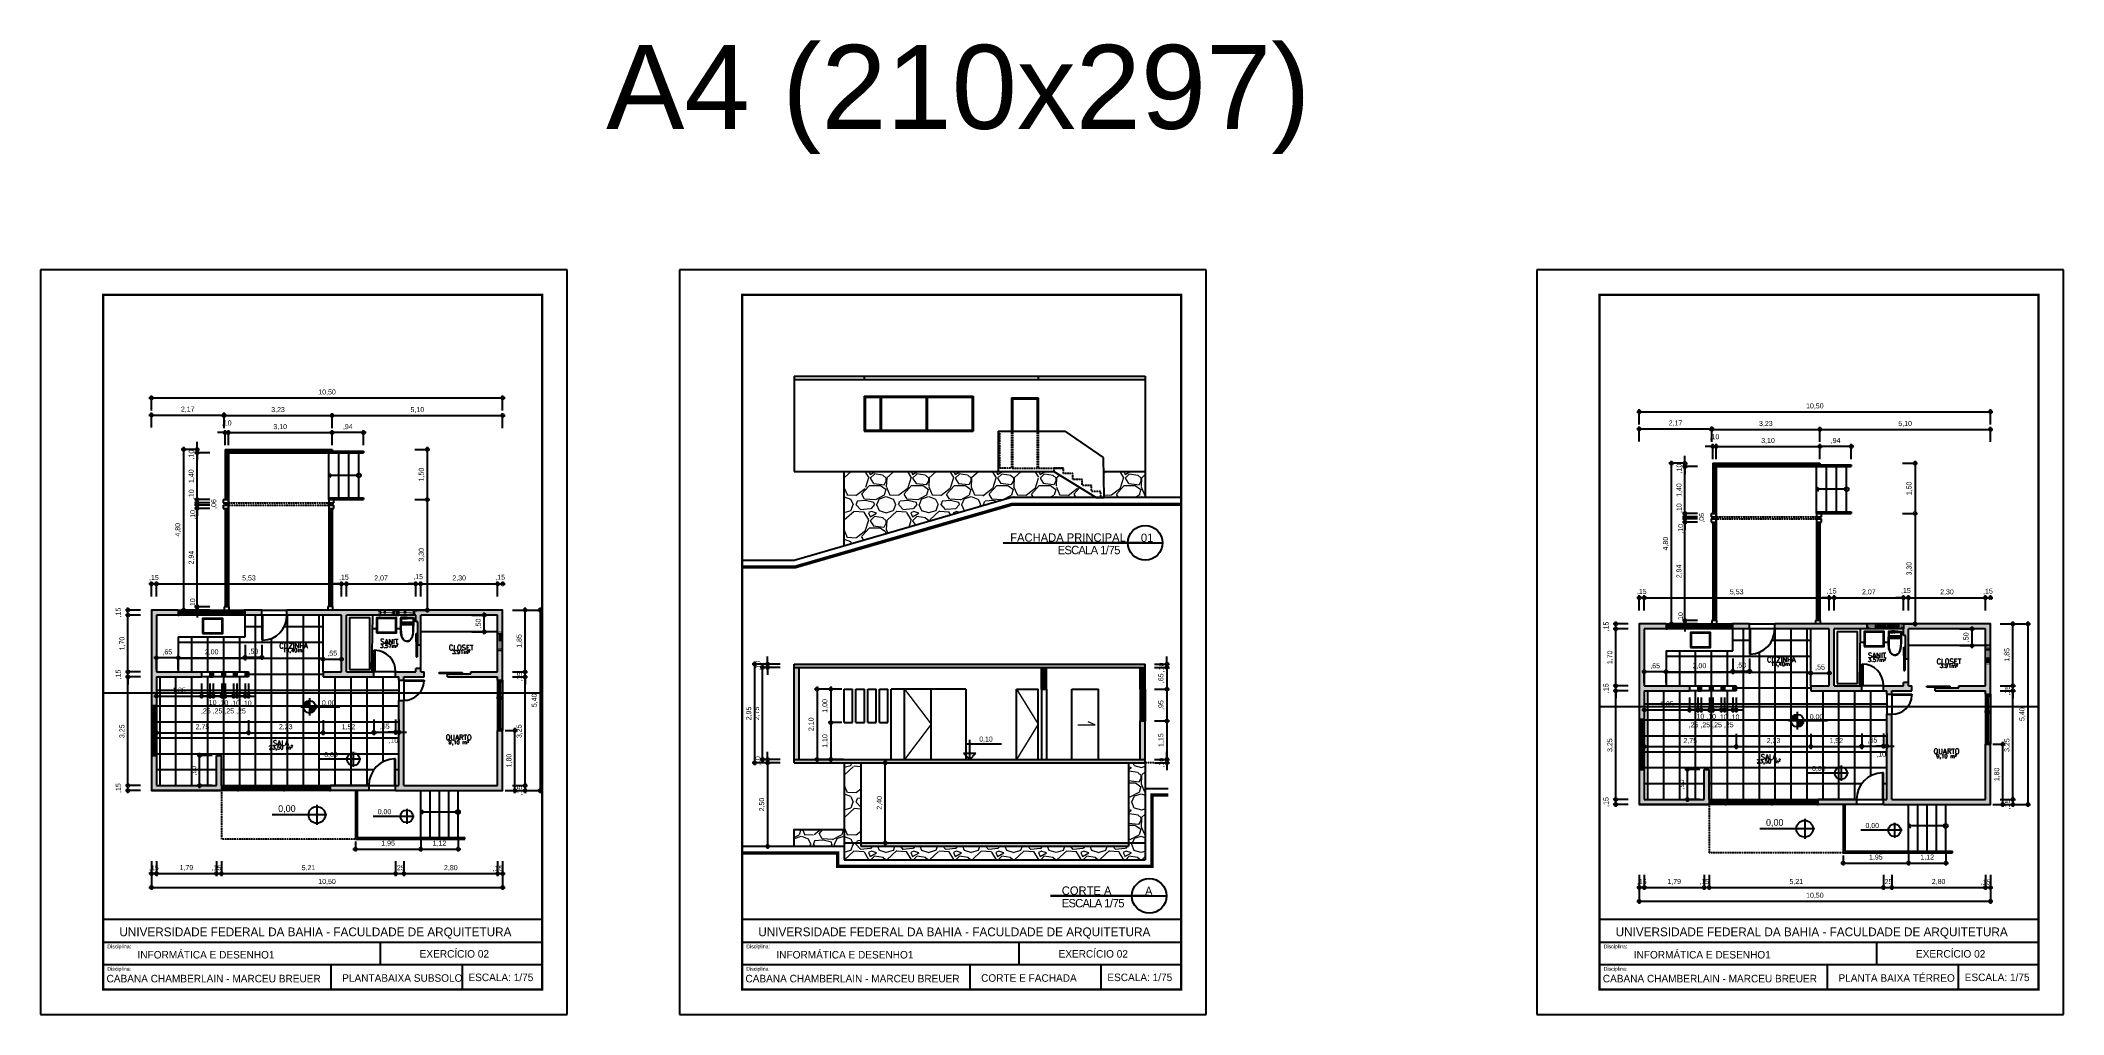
# Paper-space layout 'A4' of a CAD drawing. Header units: metres. Extents: x -255 to 551, y -1 to 388.
# The model-space entities are those that its viewports show. They can reach past a viewport. Long polylines and large blocks are cut down to what shows.
import ezdxf

# ---------------------------------------------------------------- set-up
doc = ezdxf.new("R2010")
doc.units = ezdxf.units.M
doc.header["$LTSCALE"] = 0.05
doc.linetypes.add('DASHED', pattern=[19.05, 12.7, -6.35])
doc.linetypes.add('DIVIDE', pattern=[31.75, 12.7, -6.35, 0, -6.35, 0, -6.35])
for name, color, linetype in [('0 @ 0.075', 7, 'Continuous'), ('ALV_CT', 4, 'Continuous'), ('ALV_VS', 2, 'Continuous'), ('FINA', 1, 'Continuous'), ('GROSSA', 4, 'Continuous'), ('LAYOUT FIXO', 9, 'Continuous'), ('MÉDIA', 2, 'Continuous'), ('PROJEÇÃO INFERIOR', 1, 'DASHED'), ('PROJEÇÃO SUPERIOR', 1, 'DIVIDE'), ('SECÇÃO', 3, 'Continuous'), ('SIMB 01', 1, 'Continuous'), ('SIMB_01', 1, 'Continuous'), ('SIMB_C3', 253, 'Continuous'), ('TEXTO+COTAS', 8, 'Continuous')]:
    doc.layers.add(name, color=color, linetype=linetype)
doc.layers.add('COTA AZUL', color=5, linetype='Continuous', lineweight=25, true_color=0x0000ff)
doc.layers.add('HATCH', color=252, linetype='Continuous', lineweight=20)
doc.styles.add('arial', font='arial.ttf')
doc.styles.add('cota', font='arial.ttf')
doc.styles.add('TEXTO 1', font='romans.shx', dxfattribs={"height": 1.5})
doc.styles.add('TEXTO 2', font='romans.shx', dxfattribs={"height": 2})
doc.styles.add('Winnie2017', font='GOTHIC.TTF')
doc.dimstyles.new('Info 01 - annot', dxfattribs={"dimtxt": 2, "dimasz": 3, "dimexe": 1, "dimexo": 1, "dimgap": 1, "dimtad": 1, "dimzin": 4, "dimtxsty": 'arial', "dimblk": 'DOTSMALL', "dimcen": 2, "dimdle": 1, "dimclrd": 256, "dimclre": 256, "dimclrt": 1, "dimazin": 2, "dimtfac": 0.09, "dimtmove": 2, "dimatfit": 2, "dimfxl": 5, "dimfxlon": 1, "dimtolj": 1, "dimtzin": 4, "dimlwd": -1, "dimarcsym": 1})

psp = doc.layouts.new('A4')

# ---------------------------------------------------------------- texts
for s, height, style, p in [('A4 (210x297)', 33.4769, 'arial', (-29.99, 352.39)), ('UNIVERSIDADE FEDERAL DA BAHIA - FACULDADE DE ARQUITETURA', 3.5, 'Winnie2017', (-224.04, 30.41)), ('UNIVERSIDADE FEDERAL DA BAHIA - FACULDADE DE ARQUITETURA', 3.5, 'Winnie2017', (30.65, 30.41)), ('UNIVERSIDADE FEDERAL DA BAHIA - FACULDADE DE ARQUITETURA', 3.5, 'Winnie2017', (372.42, 30.41)), ('Disciplina:', 1.5, 'Winnie2017', (-228.82, 25.58)), ('INFORMÁTICA E DESENHO1', 3, 'Winnie2017', (-216.81, 21.54)), ('EXERCÍCIO 02', 3, 'Winnie2017', (-104.33, 21.89)), ('Disciplina:', 1.5, 'Winnie2017', (25.87, 25.58)), ('INFORMÁTICA E DESENHO1', 3, 'Winnie2017', (37.88, 21.54)), ('EXERCÍCIO 02', 3, 'Winnie2017', (150.36, 21.89)), ('Disciplina:', 1.5, 'Winnie2017', (367.64, 25.58)), ('INFORMÁTICA E DESENHO1', 3, 'Winnie2017', (379.65, 21.54)), ('EXERCÍCIO 02', 3, 'Winnie2017', (492.14, 21.89)), ('Disciplina:', 1.5, 'Winnie2017', (-228.82, 16.66)), ('Disciplina:', 1.5, 'Winnie2017', (25.87, 16.66)), ('Disciplina:', 1.5, 'Winnie2017', (367.64, 16.66)), ('CABANA CHAMBERLAIN - MARCEU BREUER', 3, 'Winnie2017', (-229.16, 12.03)), ('PLANTABAIXA SUBSOLO', 3, 'Winnie2017', (-135.21, 12.26)), ('ESCALA: 1/75', 3, 'Winnie2017', (-84.89, 12.52)), ('CABANA CHAMBERLAIN - MARCEU BREUER', 3, 'Winnie2017', (25.53, 12.03)), ('CORTE E FACHADA', 3, 'Winnie2017', (119.48, 12.26)), ('ESCALA: 1/75', 3, 'Winnie2017', (169.8, 12.52)), ('CABANA CHAMBERLAIN - MARCEU BREUER', 3, 'Winnie2017', (367.3, 12.03)), ('PLANTA BAIXA TÉRREO', 3, 'Winnie2017', (461.25, 12.26)), ('ESCALA: 1/75', 3, 'Winnie2017', (511.57, 12.52))]:
    psp.add_text(s, height=height, dxfattribs=dict(style=style)).set_placement(p)

msp = doc.modelspace()

# ---------------------------------------------------------------- texts
at = {"layer": 'FINA', "char_height": 0.25, "attachment_point": 1, "style": 'Winnie2017'}
for s, width, heights, insert in [('FACHADA PRINCIPAL', 3.96363, [0], (6254.654, 4131.729)), ('01', 0.57097, [0], (6258.561, 4131.721)), ('{\\T0.9;ESCALA 1/75}', 2.53613, [0.00483], (6256.073, 4131.354)), ('CORTE A', 2.0015, [0], (6256.195, 4121.168)), ('A', 0.57097, [0], (6258.684, 4121.16)), ('{\\T0.9;ESCALA 1/75}', 2.53613, [0.00483], (6256.195, 4120.793))]:
    msp.add_mtext_dynamic_manual_height_columns(s, width=width, gutter_width=12.5, heights=heights, dxfattribs=dict(at, insert=insert))
at = {"layer": 'FINA', "char_height": 0.15, "width": 0.94087, "attachment_point": 8, "style": 'TEXTO 2'}
for s, insert in [('COZINHA', (6227.707, 4129.37)), ('SANIT', (6230.568, 4129.494)), ('CLOSET', (6232.719, 4129.315)), ('SALA', (6227.328, 4126.459)), ('QUARTO', (6232.647, 4126.614))]:
    msp.add_mtext(s, dxfattribs=dict(at, insert=insert))
at = {"layer": 'TEXTO+COTAS', "char_height": 0.1125, "attachment_point": 2, "style": 'TEXTO 1'}
for s, insert, width in [('14,40m²', (6227.707, 4129.37), 0.4243), ('3.57m²', (6230.568, 4129.494), 0.4243), ('3.91m²', (6232.719, 4129.315), 0.4243), ('23,50 m²', (6227.328, 4126.459), 1.23088), ('9,10 m²', (6232.647, 4126.614), 1.13206)]:
    msp.add_mtext(s, dxfattribs=dict(at, insert=insert, width=width))

# ---------------------------------------------------------------- blocks, each defined once
blk = doc.blocks.new('FOLHA A4')
at = {"layer": 'SECÇÃO'}
for p, q in [((210, 0), (0, 0)), ((0, 0), (0, -297)), ((210, -297), (210, 0)), ((0, -297), (210, -297))]:
    blk.add_line(p, q, dxfattribs=at)
at = {"layer": 'SECÇÃO', "const_width": 1}
blk.add_lwpolyline([(200, -10), (25, -10), (25, -287), (200, -287), (200, -10)], dxfattribs=at)
blk = doc.blocks.new('_DotSmall')
at = {"color": 0, "linetype": 'ByBlock', "const_width": 0.5}
blk.add_lwpolyline([(-0.0625, 0, 1), (0.0625, 0, 1)], format="xyb", close=True, dxfattribs=at)
blk = doc.blocks.new('*D17')
at = {"layer": 'COTA AZUL', "transparency": 16777216}
blk.add_line((6231.435, 4123.361), (6232.705, 4123.361), dxfattribs=at)
at = {"layer": 'COTA AZUL', "lineweight": -2, "transparency": 16777216}
for p, q in [((6231.51, 4123.637), (6231.51, 4123.286)), ((6232.63, 4123.637), (6232.63, 4123.286))]:
    blk.add_line(p, q, dxfattribs=at)
at = {"layer": 'Defpoints', "color": 0, "transparency": 16777216}
for p in [(6231.51, 4123.712), (6232.63, 4123.712), (6232.63, 4123.361)]:
    blk.add_point(p, dxfattribs=at)
at = {"layer": 'COTA AZUL', "transparency": 16777216, "xscale": 0.225, "yscale": 0.225, "zscale": 0.225, "rotation": 180}
blk.add_blockref('_DotSmall', (6231.51, 4123.361), dxfattribs=at)
at = {"layer": 'COTA AZUL', "transparency": 16777216, "xscale": 0.225, "yscale": 0.225, "zscale": 0.225}
blk.add_blockref('_DotSmall', (6232.63, 4123.361), dxfattribs=at)
at = {"layer": 'COTA AZUL', "color": 1, "transparency": 16777216, "insert": (6232.07, 4123.526), "char_height": 0.15, "attachment_point": 5, "style": 'arial'}
blk.add_mtext('\\A1;1,12', dxfattribs=at)
blk = doc.blocks.new('*D18')
at = {"layer": 'COTA AZUL', "transparency": 16777216}
blk.add_line((6229.485, 4123.361), (6231.585, 4123.361), dxfattribs=at)
at = {"layer": 'COTA AZUL', "lineweight": -2, "transparency": 16777216}
for p, q in [((6229.56, 4123.587), (6229.56, 4123.286)), ((6231.51, 4123.637), (6231.51, 4123.286))]:
    blk.add_line(p, q, dxfattribs=at)
at = {"layer": 'Defpoints', "color": 0, "transparency": 16777216}
for p in [(6229.56, 4123.662), (6231.51, 4123.712), (6231.51, 4123.361)]:
    blk.add_point(p, dxfattribs=at)
at = {"layer": 'COTA AZUL', "transparency": 16777216, "xscale": 0.225, "yscale": 0.225, "zscale": 0.225, "rotation": 180}
blk.add_blockref('_DotSmall', (6229.56, 4123.361), dxfattribs=at)
at = {"layer": 'COTA AZUL', "transparency": 16777216, "xscale": 0.225, "yscale": 0.225, "zscale": 0.225}
blk.add_blockref('_DotSmall', (6231.51, 4123.361), dxfattribs=at)
at = {"layer": 'COTA AZUL', "color": 1, "transparency": 16777216, "insert": (6230.535, 4123.526), "char_height": 0.15, "attachment_point": 5, "style": 'arial'}
blk.add_mtext('\\A1;1,95', dxfattribs=at)
blk = doc.blocks.new('*D19')
at = {"layer": 'COTA AZUL', "lineweight": -2, "transparency": 16777216}
for p, q in [((6223.46, 4123.004), (6223.46, 4122.554)), ((6223.61, 4123.004), (6223.61, 4122.554))]:
    blk.add_line(p, q, dxfattribs=at)
at = {"layer": 'COTA AZUL', "transparency": 16777216}
blk.add_line((6223.685, 4122.629), (6223.385, 4122.629), dxfattribs=at)
at = {"layer": 'Defpoints', "color": 0, "transparency": 16777216}
for p in [(6223.46, 4126.043), (6223.61, 4126.193), (6223.46, 4122.629)]:
    blk.add_point(p, dxfattribs=at)
at = {"layer": 'COTA AZUL', "transparency": 16777216, "xscale": 0.225, "yscale": 0.225, "zscale": 0.225, "rotation": 180}
blk.add_blockref('_DotSmall', (6223.46, 4122.629), dxfattribs=at)
at = {"layer": 'COTA AZUL', "transparency": 16777216, "xscale": 0.225, "yscale": 0.225, "zscale": 0.225}
blk.add_blockref('_DotSmall', (6223.61, 4122.629), dxfattribs=at)
at = {"layer": 'COTA AZUL', "color": 1, "transparency": 16777216, "insert": (6223.535, 4122.793), "char_height": 0.15, "attachment_point": 5, "style": 'arial'}
blk.add_mtext('\\A1;,15', dxfattribs=at)
blk = doc.blocks.new('*D20')
at = {"layer": 'COTA AZUL', "lineweight": -2, "transparency": 16777216}
for p, q in [((6223.61, 4123.004), (6223.61, 4122.554)), ((6225.4, 4123.004), (6225.4, 4122.554))]:
    blk.add_line(p, q, dxfattribs=at)
at = {"layer": 'COTA AZUL', "transparency": 16777216}
blk.add_line((6223.535, 4122.629), (6225.475, 4122.629), dxfattribs=at)
at = {"layer": 'Defpoints', "color": 0, "transparency": 16777216}
for p in [(6223.61, 4126.193), (6225.4, 4126.193), (6225.4, 4122.629)]:
    blk.add_point(p, dxfattribs=at)
at = {"layer": 'COTA AZUL', "transparency": 16777216, "xscale": 0.225, "yscale": 0.225, "zscale": 0.225, "rotation": 180}
blk.add_blockref('_DotSmall', (6223.61, 4122.629), dxfattribs=at)
at = {"layer": 'COTA AZUL', "transparency": 16777216, "xscale": 0.225, "yscale": 0.225, "zscale": 0.225}
blk.add_blockref('_DotSmall', (6225.4, 4122.629), dxfattribs=at)
at = {"layer": 'COTA AZUL', "color": 1, "transparency": 16777216, "insert": (6224.505, 4122.794), "char_height": 0.15, "attachment_point": 5, "style": 'arial'}
blk.add_mtext('\\A1;1,79', dxfattribs=at)
blk = doc.blocks.new('*D21')
at = {"layer": 'COTA AZUL', "lineweight": -2, "transparency": 16777216}
for p, q in [((6225.4, 4123.004), (6225.4, 4122.554)), ((6225.55, 4123.004), (6225.55, 4122.554))]:
    blk.add_line(p, q, dxfattribs=at)
at = {"layer": 'COTA AZUL', "transparency": 16777216}
blk.add_line((6225.325, 4122.629), (6225.625, 4122.629), dxfattribs=at)
at = {"layer": 'Defpoints', "color": 0, "transparency": 16777216}
for p in [(6225.4, 4126.193), (6225.55, 4126.193), (6225.55, 4122.629)]:
    blk.add_point(p, dxfattribs=at)
at = {"layer": 'COTA AZUL', "transparency": 16777216, "xscale": 0.225, "yscale": 0.225, "zscale": 0.225, "rotation": 180}
blk.add_blockref('_DotSmall', (6225.4, 4122.629), dxfattribs=at)
at = {"layer": 'COTA AZUL', "transparency": 16777216, "xscale": 0.225, "yscale": 0.225, "zscale": 0.225}
blk.add_blockref('_DotSmall', (6225.55, 4122.629), dxfattribs=at)
at = {"layer": 'COTA AZUL', "color": 1, "transparency": 16777216, "insert": (6225.4, 4122.793), "char_height": 0.15, "attachment_point": 5, "style": 'arial'}
blk.add_mtext('\\A1;,15', dxfattribs=at)
blk = doc.blocks.new('*D22')
at = {"layer": 'COTA AZUL', "transparency": 16777216}
blk.add_line((6223.385, 4122.217), (6234.035, 4122.217), dxfattribs=at)
at = {"layer": 'COTA AZUL', "lineweight": -2, "transparency": 16777216}
for p, q in [((6223.46, 4122.592), (6223.46, 4122.142)), ((6233.96, 4122.592), (6233.96, 4122.142))]:
    blk.add_line(p, q, dxfattribs=at)
at = {"layer": 'Defpoints', "color": 0, "transparency": 16777216}
for p in [(6223.46, 4126.221), (6233.96, 4126.221), (6233.96, 4122.217)]:
    blk.add_point(p, dxfattribs=at)
at = {"layer": 'COTA AZUL', "transparency": 16777216, "xscale": 0.225, "yscale": 0.225, "zscale": 0.225, "rotation": 180}
blk.add_blockref('_DotSmall', (6223.46, 4122.217), dxfattribs=at)
at = {"layer": 'COTA AZUL', "transparency": 16777216, "xscale": 0.225, "yscale": 0.225, "zscale": 0.225}
blk.add_blockref('_DotSmall', (6233.96, 4122.217), dxfattribs=at)
at = {"layer": 'COTA AZUL', "color": 1, "transparency": 16777216, "insert": (6228.71, 4122.382), "char_height": 0.15, "attachment_point": 5, "style": 'arial'}
blk.add_mtext('\\A1;10,50', dxfattribs=at)
blk = doc.blocks.new('*D23')
at = {"layer": 'COTA AZUL', "lineweight": -2, "transparency": 16777216}
for p, q in [((6225.55, 4123.004), (6225.55, 4122.554)), ((6230.76, 4123.004), (6230.76, 4122.554))]:
    blk.add_line(p, q, dxfattribs=at)
at = {"layer": 'COTA AZUL', "transparency": 16777216}
blk.add_line((6225.475, 4122.629), (6230.835, 4122.629), dxfattribs=at)
at = {"layer": 'Defpoints', "color": 0, "transparency": 16777216}
for p in [(6225.55, 4126.043), (6230.76, 4126.043), (6230.76, 4122.629)]:
    blk.add_point(p, dxfattribs=at)
at = {"layer": 'COTA AZUL', "transparency": 16777216, "xscale": 0.225, "yscale": 0.225, "zscale": 0.225, "rotation": 180}
blk.add_blockref('_DotSmall', (6225.55, 4122.629), dxfattribs=at)
at = {"layer": 'COTA AZUL', "transparency": 16777216, "xscale": 0.225, "yscale": 0.225, "zscale": 0.225}
blk.add_blockref('_DotSmall', (6230.76, 4122.629), dxfattribs=at)
at = {"layer": 'COTA AZUL', "color": 1, "transparency": 16777216, "insert": (6228.155, 4122.794), "char_height": 0.15, "attachment_point": 5, "style": 'arial'}
blk.add_mtext('\\A1;5,21', dxfattribs=at)
blk = doc.blocks.new('*D24')
at = {"layer": 'COTA AZUL', "lineweight": -2, "transparency": 16777216}
for p, q in [((6230.76, 4123.004), (6230.76, 4122.554)), ((6231.01, 4123.004), (6231.01, 4122.554))]:
    blk.add_line(p, q, dxfattribs=at)
at = {"layer": 'COTA AZUL', "transparency": 16777216}
blk.add_line((6230.685, 4122.629), (6231.085, 4122.629), dxfattribs=at)
at = {"layer": 'Defpoints', "color": 0, "transparency": 16777216}
for p in [(6230.76, 4126.193), (6231.01, 4126.193), (6231.01, 4122.629)]:
    blk.add_point(p, dxfattribs=at)
at = {"layer": 'COTA AZUL', "transparency": 16777216, "xscale": 0.225, "yscale": 0.225, "zscale": 0.225, "rotation": 180}
blk.add_blockref('_DotSmall', (6230.76, 4122.629), dxfattribs=at)
at = {"layer": 'COTA AZUL', "transparency": 16777216, "xscale": 0.225, "yscale": 0.225, "zscale": 0.225}
blk.add_blockref('_DotSmall', (6231.01, 4122.629), dxfattribs=at)
at = {"layer": 'COTA AZUL', "color": 1, "transparency": 16777216, "insert": (6230.885, 4122.791), "char_height": 0.15, "attachment_point": 5, "style": 'arial'}
blk.add_mtext('\\A1;,25', dxfattribs=at)
blk = doc.blocks.new('*D25')
at = {"layer": 'COTA AZUL', "lineweight": -2, "transparency": 16777216}
for p, q in [((6231.01, 4123.004), (6231.01, 4122.554)), ((6233.81, 4123.004), (6233.81, 4122.554))]:
    blk.add_line(p, q, dxfattribs=at)
at = {"layer": 'COTA AZUL', "transparency": 16777216}
blk.add_line((6230.935, 4122.629), (6233.885, 4122.629), dxfattribs=at)
at = {"layer": 'Defpoints', "color": 0, "transparency": 16777216}
for p in [(6231.01, 4126.193), (6233.81, 4126.193), (6233.81, 4122.629)]:
    blk.add_point(p, dxfattribs=at)
at = {"layer": 'COTA AZUL', "transparency": 16777216, "xscale": 0.225, "yscale": 0.225, "zscale": 0.225, "rotation": 180}
blk.add_blockref('_DotSmall', (6231.01, 4122.629), dxfattribs=at)
at = {"layer": 'COTA AZUL', "transparency": 16777216, "xscale": 0.225, "yscale": 0.225, "zscale": 0.225}
blk.add_blockref('_DotSmall', (6233.81, 4122.629), dxfattribs=at)
at = {"layer": 'COTA AZUL', "color": 1, "transparency": 16777216, "insert": (6232.41, 4122.794), "char_height": 0.15, "attachment_point": 5, "style": 'arial'}
blk.add_mtext('\\A1;2,80', dxfattribs=at)
blk = doc.blocks.new('*D26')
at = {"layer": 'COTA AZUL', "lineweight": -2, "transparency": 16777216}
for p, q in [((6233.81, 4123.004), (6233.81, 4122.554)), ((6233.96, 4123.004), (6233.96, 4122.554))]:
    blk.add_line(p, q, dxfattribs=at)
at = {"layer": 'COTA AZUL', "transparency": 16777216}
blk.add_line((6233.735, 4122.629), (6234.035, 4122.629), dxfattribs=at)
at = {"layer": 'Defpoints', "color": 0, "transparency": 16777216}
for p in [(6233.81, 4126.193), (6233.96, 4126.043), (6233.96, 4122.629)]:
    blk.add_point(p, dxfattribs=at)
at = {"layer": 'COTA AZUL', "transparency": 16777216, "xscale": 0.225, "yscale": 0.225, "zscale": 0.225, "rotation": 180}
blk.add_blockref('_DotSmall', (6233.81, 4122.629), dxfattribs=at)
at = {"layer": 'COTA AZUL', "transparency": 16777216, "xscale": 0.225, "yscale": 0.225, "zscale": 0.225}
blk.add_blockref('_DotSmall', (6233.96, 4122.629), dxfattribs=at)
at = {"layer": 'COTA AZUL', "color": 1, "transparency": 16777216, "insert": (6233.81, 4122.779), "char_height": 0.15, "attachment_point": 5, "style": 'arial'}
blk.add_mtext('\\A1;,15', dxfattribs=at)
blk = doc.blocks.new('*D27')
at = {"layer": 'COTA AZUL', "lineweight": -2, "transparency": 16777216}
for p, q in [((6234.255, 4125.262), (6234.705, 4125.262)), ((6234.255, 4125.112), (6234.705, 4125.112))]:
    blk.add_line(p, q, dxfattribs=at)
at = {"layer": 'COTA AZUL', "transparency": 16777216}
blk.add_line((6234.63, 4125.337), (6234.63, 4125.037), dxfattribs=at)
at = {"layer": 'Defpoints', "color": 0, "transparency": 16777216}
for p in [(6233.81, 4125.262), (6233.96, 4125.112), (6234.63, 4125.112)]:
    blk.add_point(p, dxfattribs=at)
at = {"layer": 'COTA AZUL', "transparency": 16777216, "xscale": 0.225, "yscale": 0.225, "zscale": 0.225}
for p, rotation in [((6234.63, 4125.262), 90), ((6234.63, 4125.112), 270)]:
    blk.add_blockref('_DotSmall', p, dxfattribs=dict(at, rotation=rotation))
at = {"layer": 'COTA AZUL', "color": 1, "transparency": 16777216, "insert": (6234.48, 4125.112), "char_height": 0.15, "attachment_point": 5, "rotation": 90, "style": 'arial'}
blk.add_mtext('\\A1;,15', dxfattribs=at)
blk = doc.blocks.new('*D28')
at = {"layer": 'COTA AZUL', "lineweight": -2, "transparency": 16777216}
for p, q in [((6234.255, 4128.512), (6234.705, 4128.512)), ((6234.255, 4125.262), (6234.705, 4125.262))]:
    blk.add_line(p, q, dxfattribs=at)
at = {"layer": 'COTA AZUL', "transparency": 16777216}
blk.add_line((6234.63, 4125.187), (6234.63, 4128.587), dxfattribs=at)
at = {"layer": 'Defpoints', "color": 0, "transparency": 16777216}
for p in [(6233.81, 4128.512), (6234.63, 4128.512), (6233.81, 4125.262)]:
    blk.add_point(p, dxfattribs=at)
at = {"layer": 'COTA AZUL', "transparency": 16777216, "xscale": 0.225, "yscale": 0.225, "zscale": 0.225}
for p, rotation in [((6234.63, 4128.512), 90), ((6234.63, 4125.262), 270)]:
    blk.add_blockref('_DotSmall', p, dxfattribs=dict(at, rotation=rotation))
at = {"layer": 'COTA AZUL', "color": 1, "transparency": 16777216, "insert": (6234.465, 4126.887), "char_height": 0.15, "attachment_point": 5, "rotation": 90, "style": 'arial'}
blk.add_mtext('\\A1;3,25', dxfattribs=at)
blk = doc.blocks.new('*D29')
at = {"layer": 'COTA AZUL', "lineweight": -2, "transparency": 16777216}
for p, q in [((6234.255, 4130.512), (6234.705, 4130.512)), ((6234.255, 4128.662), (6234.705, 4128.662))]:
    blk.add_line(p, q, dxfattribs=at)
at = {"layer": 'COTA AZUL', "transparency": 16777216}
blk.add_line((6234.63, 4128.587), (6234.63, 4130.587), dxfattribs=at)
at = {"layer": 'Defpoints', "color": 0, "transparency": 16777216}
for p in [(6233.96, 4130.512), (6234.63, 4130.512), (6233.81, 4128.662)]:
    blk.add_point(p, dxfattribs=at)
at = {"layer": 'COTA AZUL', "transparency": 16777216, "xscale": 0.225, "yscale": 0.225, "zscale": 0.225}
for p, rotation in [((6234.63, 4130.512), 90), ((6234.63, 4128.662), 270)]:
    blk.add_blockref('_DotSmall', p, dxfattribs=dict(at, rotation=rotation))
at = {"layer": 'COTA AZUL', "color": 1, "transparency": 16777216, "insert": (6234.465, 4129.587), "char_height": 0.15, "attachment_point": 5, "rotation": 90, "style": 'arial'}
blk.add_mtext('\\A1;1,85', dxfattribs=at)
blk = doc.blocks.new('*D30')
at = {"layer": 'COTA AZUL', "transparency": 16777216}
for p, q in [((6234.63, 4128.662), (6234.63, 4128.887)), ((6234.63, 4128.512), (6234.63, 4128.662)), ((6234.63, 4128.512), (6234.63, 4128.287))]:
    blk.add_line(p, q, dxfattribs=at)
at = {"layer": 'COTA AZUL', "lineweight": -2, "transparency": 16777216}
for p, q in [((6234.63, 4128.662), (6234.705, 4128.662)), ((6234.63, 4128.512), (6234.705, 4128.512))]:
    blk.add_line(p, q, dxfattribs=at)
at = {"layer": 'Defpoints', "color": 0, "transparency": 16777216}
for p in [(6234.63, 4128.662), (6234.63, 4128.662), (6234.63, 4128.512)]:
    blk.add_point(p, dxfattribs=at)
at = {"layer": 'COTA AZUL', "transparency": 16777216, "xscale": 0.225, "yscale": 0.225, "zscale": 0.225}
for p, rotation in [((6234.63, 4128.662), 270), ((6234.63, 4128.512), 90)]:
    blk.add_blockref('_DotSmall', p, dxfattribs=dict(at, rotation=rotation))
at = {"layer": 'COTA AZUL', "color": 1, "transparency": 16777216, "insert": (6234.48, 4128.512), "char_height": 0.15, "attachment_point": 5, "rotation": 90, "style": 'arial'}
blk.add_mtext('\\A1;,15', dxfattribs=at)
blk = doc.blocks.new('*D31')
at = {"layer": 'COTA AZUL', "lineweight": -2, "transparency": 16777216}
for p, q in [((6234.706, 4130.512), (6235.156, 4130.512)), ((6234.706, 4125.112), (6235.156, 4125.112))]:
    blk.add_line(p, q, dxfattribs=at)
at = {"layer": 'COTA AZUL', "transparency": 16777216}
blk.add_line((6235.081, 4130.587), (6235.081, 4125.037), dxfattribs=at)
at = {"layer": 'Defpoints', "color": 0, "transparency": 16777216}
for p in [(6233.96, 4130.512), (6230.76, 4125.112), (6235.081, 4125.112)]:
    blk.add_point(p, dxfattribs=at)
at = {"layer": 'COTA AZUL', "transparency": 16777216, "xscale": 0.225, "yscale": 0.225, "zscale": 0.225}
for p, rotation in [((6235.081, 4130.512), 90), ((6235.081, 4125.112), 270)]:
    blk.add_blockref('_DotSmall', p, dxfattribs=dict(at, rotation=rotation))
at = {"layer": 'COTA AZUL', "color": 1, "transparency": 16777216, "insert": (6234.916, 4127.812), "char_height": 0.15, "attachment_point": 5, "rotation": 90, "style": 'arial'}
blk.add_mtext('\\A1;5,40', dxfattribs=at)
blk = doc.blocks.new('*D32')
at = {"layer": 'COTA AZUL', "lineweight": -2, "transparency": 16777216}
for p, q in [((6233.034, 4130.362), (6233.484, 4130.362)), ((6233.034, 4129.862), (6233.484, 4129.862))]:
    blk.add_line(p, q, dxfattribs=at)
at = {"layer": 'COTA AZUL', "transparency": 16777216}
blk.add_line((6233.409, 4129.787), (6233.409, 4130.437), dxfattribs=at)
at = {"layer": 'Defpoints', "color": 0, "transparency": 16777216}
for p in [(6231.51, 4130.362), (6233.409, 4130.362), (6231.51, 4129.862)]:
    blk.add_point(p, dxfattribs=at)
at = {"layer": 'COTA AZUL', "transparency": 16777216, "xscale": 0.225, "yscale": 0.225, "zscale": 0.225}
for p, rotation in [((6233.409, 4130.362), 90), ((6233.409, 4129.862), 270)]:
    blk.add_blockref('_DotSmall', p, dxfattribs=dict(at, rotation=rotation))
at = {"layer": 'COTA AZUL', "color": 1, "transparency": 16777216, "insert": (6233.243, 4130.112), "char_height": 0.15, "attachment_point": 5, "rotation": 90, "style": 'arial'}
blk.add_mtext('\\A1;,50', dxfattribs=at)
blk = doc.blocks.new('*D33')
at = {"layer": 'COTA AZUL', "transparency": 16777216}
blk.add_line((6224.335, 4129.083), (6223.535, 4129.083), dxfattribs=at)
at = {"layer": 'COTA AZUL', "lineweight": -2, "transparency": 16777216}
for p, q in [((6223.61, 4128.737), (6223.61, 4129.158)), ((6224.26, 4128.737), (6224.26, 4129.158))]:
    blk.add_line(p, q, dxfattribs=at)
at = {"layer": 'Defpoints', "color": 0, "transparency": 16777216}
for p in [(6223.61, 4129.083), (6223.61, 4128.662), (6224.26, 4128.662)]:
    blk.add_point(p, dxfattribs=at)
at = {"layer": 'COTA AZUL', "transparency": 16777216, "xscale": 0.225, "yscale": 0.225, "zscale": 0.225, "rotation": 180}
blk.add_blockref('_DotSmall', (6223.61, 4129.083), dxfattribs=at)
at = {"layer": 'COTA AZUL', "transparency": 16777216, "xscale": 0.225, "yscale": 0.225, "zscale": 0.225}
blk.add_blockref('_DotSmall', (6224.26, 4129.083), dxfattribs=at)
at = {"layer": 'COTA AZUL', "color": 1, "transparency": 16777216, "insert": (6223.935, 4129.249), "char_height": 0.15, "attachment_point": 5, "style": 'arial'}
blk.add_mtext('\\A1;,65', dxfattribs=at)
blk = doc.blocks.new('*D34')
at = {"layer": 'COTA AZUL', "lineweight": -2, "transparency": 16777216}
for p, q in [((6224.26, 4129.458), (6224.26, 4129.008)), ((6226.26, 4129.458), (6226.26, 4129.008))]:
    blk.add_line(p, q, dxfattribs=at)
at = {"layer": 'COTA AZUL', "transparency": 16777216}
blk.add_line((6224.185, 4129.083), (6226.335, 4129.083), dxfattribs=at)
at = {"layer": 'Defpoints', "color": 0, "transparency": 16777216}
for p in [(6224.26, 4129.712), (6226.26, 4129.712), (6226.26, 4129.083)]:
    blk.add_point(p, dxfattribs=at)
at = {"layer": 'COTA AZUL', "transparency": 16777216, "xscale": 0.225, "yscale": 0.225, "zscale": 0.225, "rotation": 180}
blk.add_blockref('_DotSmall', (6224.26, 4129.083), dxfattribs=at)
at = {"layer": 'COTA AZUL', "transparency": 16777216, "xscale": 0.225, "yscale": 0.225, "zscale": 0.225}
blk.add_blockref('_DotSmall', (6226.26, 4129.083), dxfattribs=at)
at = {"layer": 'COTA AZUL', "color": 1, "transparency": 16777216, "insert": (6225.26, 4129.249), "char_height": 0.15, "attachment_point": 5, "style": 'arial'}
blk.add_mtext('\\A1;2,00', dxfattribs=at)
blk = doc.blocks.new('*D35')
at = {"layer": 'COTA AZUL', "lineweight": -2, "transparency": 16777216}
for p, q in [((6226.26, 4129.474), (6226.26, 4129.024)), ((6226.76, 4129.474), (6226.76, 4129.024))]:
    blk.add_line(p, q, dxfattribs=at)
at = {"layer": 'COTA AZUL', "transparency": 16777216}
blk.add_line((6226.185, 4129.099), (6226.835, 4129.099), dxfattribs=at)
at = {"layer": 'Defpoints', "color": 0, "transparency": 16777216}
for p in [(6226.26, 4130.362), (6226.76, 4130.362), (6226.76, 4129.099)]:
    blk.add_point(p, dxfattribs=at)
at = {"layer": 'COTA AZUL', "transparency": 16777216, "xscale": 0.225, "yscale": 0.225, "zscale": 0.225, "rotation": 180}
blk.add_blockref('_DotSmall', (6226.26, 4129.099), dxfattribs=at)
at = {"layer": 'COTA AZUL', "transparency": 16777216, "xscale": 0.225, "yscale": 0.225, "zscale": 0.225}
blk.add_blockref('_DotSmall', (6226.76, 4129.099), dxfattribs=at)
at = {"layer": 'COTA AZUL', "color": 1, "transparency": 16777216, "insert": (6226.51, 4129.265), "char_height": 0.15, "attachment_point": 5, "style": 'arial'}
blk.add_mtext('\\A1;,50', dxfattribs=at)
blk = doc.blocks.new('*D36')
at = {"layer": 'COTA AZUL', "transparency": 16777216}
blk.add_line((6228.515, 4129.042), (6229.215, 4129.042), dxfattribs=at)
at = {"layer": 'COTA AZUL', "lineweight": -2, "transparency": 16777216}
for p, q in [((6228.59, 4128.737), (6228.59, 4129.117)), ((6229.14, 4128.737), (6229.14, 4129.117))]:
    blk.add_line(p, q, dxfattribs=at)
at = {"layer": 'Defpoints', "color": 0, "transparency": 16777216}
for p in [(6229.14, 4129.042), (6228.59, 4128.662), (6229.14, 4128.662)]:
    blk.add_point(p, dxfattribs=at)
at = {"layer": 'COTA AZUL', "transparency": 16777216, "xscale": 0.225, "yscale": 0.225, "zscale": 0.225, "rotation": 180}
blk.add_blockref('_DotSmall', (6228.59, 4129.042), dxfattribs=at)
at = {"layer": 'COTA AZUL', "transparency": 16777216, "xscale": 0.225, "yscale": 0.225, "zscale": 0.225}
blk.add_blockref('_DotSmall', (6229.14, 4129.042), dxfattribs=at)
at = {"layer": 'COTA AZUL', "color": 1, "transparency": 16777216, "insert": (6228.865, 4129.207), "char_height": 0.15, "attachment_point": 5, "style": 'arial'}
blk.add_mtext('\\A1;,55', dxfattribs=at)
blk = doc.blocks.new('*D37')
at = {"layer": 'COTA AZUL', "lineweight": -2, "transparency": 16777216}
for p, q in [((6225.276, 4126.162), (6224.826, 4126.162)), ((6225.276, 4125.262), (6224.826, 4125.262))]:
    blk.add_line(p, q, dxfattribs=at)
at = {"layer": 'COTA AZUL', "transparency": 16777216}
blk.add_line((6224.901, 4125.187), (6224.901, 4126.237), dxfattribs=at)
at = {"layer": 'Defpoints', "color": 0, "transparency": 16777216}
for p in [(6224.901, 4126.162), (6225.4, 4126.162), (6225.4, 4125.262)]:
    blk.add_point(p, dxfattribs=at)
at = {"layer": 'COTA AZUL', "transparency": 16777216, "xscale": 0.225, "yscale": 0.225, "zscale": 0.225}
for p, rotation in [((6224.901, 4126.162), 90), ((6224.901, 4125.262), 270)]:
    blk.add_blockref('_DotSmall', p, dxfattribs=dict(at, rotation=rotation))
at = {"layer": 'COTA AZUL', "color": 1, "transparency": 16777216, "insert": (6224.736, 4125.712), "char_height": 0.15, "attachment_point": 5, "rotation": 90, "style": 'arial'}
blk.add_mtext('\\A1;,90', dxfattribs=at)
blk = doc.blocks.new('*D38')
at = {"layer": 'COTA AZUL', "lineweight": -2, "transparency": 16777216}
for p, q in [((6234.035, 4126.912), (6234.402, 4126.912)), ((6234.035, 4125.112), (6234.402, 4125.112))]:
    blk.add_line(p, q, dxfattribs=at)
at = {"layer": 'COTA AZUL', "transparency": 16777216}
blk.add_line((6234.327, 4125.037), (6234.327, 4126.987), dxfattribs=at)
at = {"layer": 'Defpoints', "color": 0, "transparency": 16777216}
for p in [(6233.96, 4126.912), (6234.327, 4126.912), (6233.96, 4125.112)]:
    blk.add_point(p, dxfattribs=at)
at = {"layer": 'COTA AZUL', "transparency": 16777216, "xscale": 0.225, "yscale": 0.225, "zscale": 0.225}
for p, rotation in [((6234.327, 4126.912), 90), ((6234.327, 4125.112), 270)]:
    blk.add_blockref('_DotSmall', p, dxfattribs=dict(at, rotation=rotation))
at = {"layer": 'COTA AZUL', "color": 1, "transparency": 16777216, "insert": (6234.162, 4126.012), "char_height": 0.15, "attachment_point": 5, "rotation": 90, "style": 'arial'}
blk.add_mtext('\\A1;1,80', dxfattribs=at)
blk = doc.blocks.new('*D39')
at = {"layer": 'COTA AZUL', "transparency": 16777216}
blk.add_line((6223.685, 4131.293), (6223.385, 4131.293), dxfattribs=at)
at = {"layer": 'COTA AZUL', "lineweight": -2, "transparency": 16777216}
for p, q in [((6223.46, 4130.918), (6223.46, 4131.368)), ((6223.61, 4130.918), (6223.61, 4131.368))]:
    blk.add_line(p, q, dxfattribs=at)
at = {"layer": 'Defpoints', "color": 0, "transparency": 16777216}
for p in [(6223.46, 4131.293), (6223.46, 4130.512), (6223.61, 4130.362)]:
    blk.add_point(p, dxfattribs=at)
at = {"layer": 'COTA AZUL', "transparency": 16777216, "xscale": 0.225, "yscale": 0.225, "zscale": 0.225, "rotation": 180}
blk.add_blockref('_DotSmall', (6223.46, 4131.293), dxfattribs=at)
at = {"layer": 'COTA AZUL', "transparency": 16777216, "xscale": 0.225, "yscale": 0.225, "zscale": 0.225}
blk.add_blockref('_DotSmall', (6223.61, 4131.293), dxfattribs=at)
at = {"layer": 'COTA AZUL', "color": 1, "transparency": 16777216, "insert": (6223.535, 4131.472), "char_height": 0.15, "attachment_point": 5, "style": 'arial'}
blk.add_mtext('\\A1;,15', dxfattribs=at)
blk = doc.blocks.new('*D40')
at = {"layer": 'COTA AZUL', "transparency": 16777216}
blk.add_line((6223.535, 4131.293), (6229.215, 4131.293), dxfattribs=at)
at = {"layer": 'COTA AZUL', "lineweight": -2, "transparency": 16777216}
for p, q in [((6223.61, 4130.918), (6223.61, 4131.368)), ((6229.14, 4130.918), (6229.14, 4131.368))]:
    blk.add_line(p, q, dxfattribs=at)
at = {"layer": 'Defpoints', "color": 0, "transparency": 16777216}
for p in [(6229.14, 4131.293), (6223.61, 4130.362), (6229.14, 4130.362)]:
    blk.add_point(p, dxfattribs=at)
at = {"layer": 'COTA AZUL', "transparency": 16777216, "xscale": 0.225, "yscale": 0.225, "zscale": 0.225, "rotation": 180}
blk.add_blockref('_DotSmall', (6223.61, 4131.293), dxfattribs=at)
at = {"layer": 'COTA AZUL', "transparency": 16777216, "xscale": 0.225, "yscale": 0.225, "zscale": 0.225}
blk.add_blockref('_DotSmall', (6229.14, 4131.293), dxfattribs=at)
at = {"layer": 'COTA AZUL', "color": 1, "transparency": 16777216, "insert": (6226.375, 4131.459), "char_height": 0.15, "attachment_point": 5, "style": 'arial'}
blk.add_mtext('\\A1;5,53', dxfattribs=at)
blk = doc.blocks.new('*D41')
at = {"layer": 'COTA AZUL', "transparency": 16777216}
blk.add_line((6223.385, 4136.856), (6234.035, 4136.856), dxfattribs=at)
at = {"layer": 'COTA AZUL', "lineweight": -2, "transparency": 16777216}
for p, q in [((6223.46, 4136.481), (6223.46, 4136.931)), ((6233.96, 4136.481), (6233.96, 4136.931))]:
    blk.add_line(p, q, dxfattribs=at)
at = {"layer": 'Defpoints', "color": 0, "transparency": 16777216}
for p in [(6233.96, 4136.856), (6223.46, 4130.512), (6233.96, 4126.912)]:
    blk.add_point(p, dxfattribs=at)
at = {"layer": 'COTA AZUL', "transparency": 16777216, "xscale": 0.225, "yscale": 0.225, "zscale": 0.225, "rotation": 180}
blk.add_blockref('_DotSmall', (6223.46, 4136.856), dxfattribs=at)
at = {"layer": 'COTA AZUL', "transparency": 16777216, "xscale": 0.225, "yscale": 0.225, "zscale": 0.225}
blk.add_blockref('_DotSmall', (6233.96, 4136.856), dxfattribs=at)
at = {"layer": 'COTA AZUL', "color": 1, "transparency": 16777216, "insert": (6228.71, 4137.021), "char_height": 0.15, "attachment_point": 5, "style": 'arial'}
blk.add_mtext('\\A1;10,50', dxfattribs=at)
blk = doc.blocks.new('*D42')
at = {"layer": 'COTA AZUL', "transparency": 16777216}
for p, q in [((6229.14, 4131.293), (6228.915, 4131.293)), ((6229.14, 4131.293), (6229.288, 4131.293)), ((6229.288, 4131.293), (6229.513, 4131.293))]:
    blk.add_line(p, q, dxfattribs=at)
at = {"layer": 'COTA AZUL', "lineweight": -2, "transparency": 16777216}
for p, q in [((6229.14, 4131.293), (6229.14, 4131.368)), ((6229.288, 4131.293), (6229.288, 4131.368))]:
    blk.add_line(p, q, dxfattribs=at)
at = {"layer": 'Defpoints', "color": 0, "transparency": 16777216}
for p in [(6229.14, 4131.293), (6229.288, 4131.293), (6229.288, 4131.293)]:
    blk.add_point(p, dxfattribs=at)
at = {"layer": 'COTA AZUL', "transparency": 16777216, "xscale": 0.225, "yscale": 0.225, "zscale": 0.225}
blk.add_blockref('_DotSmall', (6229.14, 4131.293), dxfattribs=at)
at = {"layer": 'COTA AZUL', "transparency": 16777216, "xscale": 0.225, "yscale": 0.225, "zscale": 0.225, "rotation": 180}
blk.add_blockref('_DotSmall', (6229.288, 4131.293), dxfattribs=at)
at = {"layer": 'COTA AZUL', "color": 1, "transparency": 16777216, "insert": (6229.214, 4131.483), "char_height": 0.15, "attachment_point": 5, "style": 'arial'}
blk.add_mtext('\\A1;,15', dxfattribs=at)
blk = doc.blocks.new('*D43')
at = {"layer": 'COTA AZUL', "transparency": 16777216}
blk.add_line((6229.215, 4131.293), (6231.435, 4131.293), dxfattribs=at)
at = {"layer": 'COTA AZUL', "lineweight": -2, "transparency": 16777216}
for p, q in [((6229.29, 4130.918), (6229.29, 4131.368)), ((6231.36, 4130.918), (6231.36, 4131.368))]:
    blk.add_line(p, q, dxfattribs=at)
at = {"layer": 'Defpoints', "color": 0, "transparency": 16777216}
for p in [(6231.36, 4131.293), (6229.29, 4130.362), (6231.36, 4130.362)]:
    blk.add_point(p, dxfattribs=at)
at = {"layer": 'COTA AZUL', "transparency": 16777216, "xscale": 0.225, "yscale": 0.225, "zscale": 0.225, "rotation": 180}
blk.add_blockref('_DotSmall', (6229.29, 4131.293), dxfattribs=at)
at = {"layer": 'COTA AZUL', "transparency": 16777216, "xscale": 0.225, "yscale": 0.225, "zscale": 0.225}
blk.add_blockref('_DotSmall', (6231.36, 4131.293), dxfattribs=at)
at = {"layer": 'COTA AZUL', "color": 1, "transparency": 16777216, "insert": (6230.325, 4131.459), "char_height": 0.15, "attachment_point": 5, "style": 'arial'}
blk.add_mtext('\\A1;2,07', dxfattribs=at)
blk = doc.blocks.new('*D44')
at = {"layer": 'COTA AZUL', "transparency": 16777216}
for p, q in [((6231.36, 4131.293), (6231.135, 4131.293)), ((6231.36, 4131.293), (6231.508, 4131.293)), ((6231.508, 4131.293), (6231.733, 4131.293))]:
    blk.add_line(p, q, dxfattribs=at)
at = {"layer": 'COTA AZUL', "lineweight": -2, "transparency": 16777216}
for p, q in [((6231.36, 4131.293), (6231.36, 4131.368)), ((6231.508, 4131.293), (6231.508, 4131.368))]:
    blk.add_line(p, q, dxfattribs=at)
at = {"layer": 'Defpoints', "color": 0, "transparency": 16777216}
for p in [(6231.36, 4131.293), (6231.508, 4131.293), (6231.508, 4131.293)]:
    blk.add_point(p, dxfattribs=at)
at = {"layer": 'COTA AZUL', "transparency": 16777216, "xscale": 0.225, "yscale": 0.225, "zscale": 0.225}
blk.add_blockref('_DotSmall', (6231.36, 4131.293), dxfattribs=at)
at = {"layer": 'COTA AZUL', "transparency": 16777216, "xscale": 0.225, "yscale": 0.225, "zscale": 0.225, "rotation": 180}
blk.add_blockref('_DotSmall', (6231.508, 4131.293), dxfattribs=at)
at = {"layer": 'COTA AZUL', "color": 1, "transparency": 16777216, "insert": (6231.434, 4131.498), "char_height": 0.15, "attachment_point": 5, "style": 'arial'}
blk.add_mtext('\\A1;,15', dxfattribs=at)
blk = doc.blocks.new('*D45')
at = {"layer": 'COTA AZUL', "transparency": 16777216}
blk.add_line((6231.435, 4131.293), (6233.885, 4131.293), dxfattribs=at)
at = {"layer": 'COTA AZUL', "lineweight": -2, "transparency": 16777216}
for p, q in [((6231.51, 4130.918), (6231.51, 4131.368)), ((6233.81, 4130.918), (6233.81, 4131.368))]:
    blk.add_line(p, q, dxfattribs=at)
at = {"layer": 'Defpoints', "color": 0, "transparency": 16777216}
for p in [(6233.81, 4131.293), (6231.51, 4130.362), (6233.81, 4130.362)]:
    blk.add_point(p, dxfattribs=at)
at = {"layer": 'COTA AZUL', "transparency": 16777216, "xscale": 0.225, "yscale": 0.225, "zscale": 0.225, "rotation": 180}
blk.add_blockref('_DotSmall', (6231.51, 4131.293), dxfattribs=at)
at = {"layer": 'COTA AZUL', "transparency": 16777216, "xscale": 0.225, "yscale": 0.225, "zscale": 0.225}
blk.add_blockref('_DotSmall', (6233.81, 4131.293), dxfattribs=at)
at = {"layer": 'COTA AZUL', "color": 1, "transparency": 16777216, "insert": (6232.66, 4131.459), "char_height": 0.15, "attachment_point": 5, "style": 'arial'}
blk.add_mtext('\\A1;2,30', dxfattribs=at)
blk = doc.blocks.new('*D46')
at = {"layer": 'COTA AZUL', "transparency": 16777216}
blk.add_line((6233.735, 4131.293), (6234.036, 4131.293), dxfattribs=at)
at = {"layer": 'COTA AZUL', "lineweight": -2, "transparency": 16777216}
for p, q in [((6233.81, 4131.293), (6233.81, 4131.368)), ((6233.961, 4131.293), (6233.961, 4131.368))]:
    blk.add_line(p, q, dxfattribs=at)
at = {"layer": 'Defpoints', "color": 0, "transparency": 16777216}
for p in [(6233.81, 4131.293), (6233.961, 4131.293), (6233.961, 4131.293)]:
    blk.add_point(p, dxfattribs=at)
at = {"layer": 'COTA AZUL', "transparency": 16777216, "xscale": 0.225, "yscale": 0.225, "zscale": 0.225, "rotation": 180}
blk.add_blockref('_DotSmall', (6233.81, 4131.293), dxfattribs=at)
at = {"layer": 'COTA AZUL', "transparency": 16777216, "xscale": 0.225, "yscale": 0.225, "zscale": 0.225}
blk.add_blockref('_DotSmall', (6233.961, 4131.293), dxfattribs=at)
at = {"layer": 'COTA AZUL', "color": 1, "transparency": 16777216, "insert": (6233.886, 4131.479), "char_height": 0.15, "attachment_point": 5, "style": 'arial'}
blk.add_mtext('\\A1;,15', dxfattribs=at)
blk = doc.blocks.new('*D47')
at = {"layer": 'COTA AZUL', "transparency": 16777216}
blk.add_line((6224.424, 4130.437), (6224.424, 4135.391), dxfattribs=at)
at = {"layer": 'COTA AZUL', "lineweight": -2, "transparency": 16777216}
for p, q in [((6224.799, 4135.316), (6224.349, 4135.316)), ((6224.799, 4130.512), (6224.349, 4130.512))]:
    blk.add_line(p, q, dxfattribs=at)
at = {"layer": 'Defpoints', "color": 0, "transparency": 16777216}
for p in [(6224.424, 4135.316), (6225.66, 4135.316), (6225.63, 4130.512)]:
    blk.add_point(p, dxfattribs=at)
at = {"layer": 'COTA AZUL', "transparency": 16777216, "xscale": 0.225, "yscale": 0.225, "zscale": 0.225}
for p, rotation in [((6224.424, 4135.316), 90), ((6224.424, 4130.512), 270)]:
    blk.add_blockref('_DotSmall', p, dxfattribs=dict(at, rotation=rotation))
at = {"layer": 'COTA AZUL', "color": 1, "transparency": 16777216, "insert": (6224.259, 4132.914), "char_height": 0.15, "attachment_point": 5, "rotation": 90, "style": 'arial'}
blk.add_mtext('\\A1;4,80', dxfattribs=at)
blk = doc.blocks.new('*D48')
at = {"layer": 'COTA AZUL', "lineweight": -2, "transparency": 16777216}
for p, q in [((6225.201, 4130.612), (6224.751, 4130.612)), ((6225.201, 4130.512), (6224.751, 4130.512))]:
    blk.add_line(p, q, dxfattribs=at)
at = {"layer": 'COTA AZUL', "transparency": 16777216}
for p, q in [((6224.826, 4130.612), (6224.826, 4130.837)), ((6224.826, 4130.512), (6224.826, 4130.612)), ((6224.826, 4130.512), (6224.826, 4130.287))]:
    blk.add_line(p, q, dxfattribs=at)
at = {"layer": 'Defpoints', "color": 0, "transparency": 16777216}
for p in [(6224.826, 4130.612), (6225.63, 4130.612), (6225.63, 4130.512)]:
    blk.add_point(p, dxfattribs=at)
at = {"layer": 'COTA AZUL', "transparency": 16777216, "xscale": 0.225, "yscale": 0.225, "zscale": 0.225}
for p, rotation in [((6224.826, 4130.612), 270), ((6224.826, 4130.512), 90)]:
    blk.add_blockref('_DotSmall', p, dxfattribs=dict(at, rotation=rotation))
at = {"layer": 'COTA AZUL', "color": 1, "transparency": 16777216, "insert": (6224.706, 4130.719), "char_height": 0.15, "attachment_point": 5, "rotation": 90, "style": 'arial'}
blk.add_mtext('\\A1;,10', dxfattribs=at)
blk = doc.blocks.new('*D49')
at = {"layer": 'COTA AZUL', "lineweight": -2, "transparency": 16777216}
for p, q in [((6225.201, 4133.552), (6224.751, 4133.552)), ((6225.201, 4130.612), (6224.751, 4130.612))]:
    blk.add_line(p, q, dxfattribs=at)
at = {"layer": 'COTA AZUL', "transparency": 16777216}
blk.add_line((6224.826, 4130.537), (6224.826, 4133.627), dxfattribs=at)
at = {"layer": 'Defpoints', "color": 0, "transparency": 16777216}
for p in [(6224.826, 4133.552), (6225.609, 4133.552), (6225.63, 4130.612)]:
    blk.add_point(p, dxfattribs=at)
at = {"layer": 'COTA AZUL', "transparency": 16777216, "xscale": 0.225, "yscale": 0.225, "zscale": 0.225}
for p, rotation in [((6224.826, 4133.552), 90), ((6224.826, 4130.612), 270)]:
    blk.add_blockref('_DotSmall', p, dxfattribs=dict(at, rotation=rotation))
at = {"layer": 'COTA AZUL', "color": 1, "transparency": 16777216, "insert": (6224.661, 4132.082), "char_height": 0.15, "attachment_point": 5, "rotation": 90, "style": 'arial'}
blk.add_mtext('\\A1;2,94', dxfattribs=at)
blk = doc.blocks.new('*D50')
at = {"layer": 'COTA AZUL', "lineweight": -2, "transparency": 16777216}
for p, q in [((6225.201, 4133.652), (6224.751, 4133.652)), ((6225.201, 4133.552), (6224.751, 4133.552))]:
    blk.add_line(p, q, dxfattribs=at)
at = {"layer": 'COTA AZUL', "transparency": 16777216}
for p, q in [((6224.826, 4133.652), (6224.826, 4133.877)), ((6224.826, 4133.552), (6224.826, 4133.652)), ((6224.826, 4133.552), (6224.826, 4133.327))]:
    blk.add_line(p, q, dxfattribs=at)
at = {"layer": 'Defpoints', "color": 0, "transparency": 16777216}
for p in [(6224.826, 4133.652), (6225.66, 4133.652), (6225.66, 4133.552)]:
    blk.add_point(p, dxfattribs=at)
at = {"layer": 'COTA AZUL', "transparency": 16777216, "xscale": 0.225, "yscale": 0.225, "zscale": 0.225}
for p, rotation in [((6224.826, 4133.652), 270), ((6224.826, 4133.552), 90)]:
    blk.add_blockref('_DotSmall', p, dxfattribs=dict(at, rotation=rotation))
at = {"layer": 'COTA AZUL', "color": 1, "transparency": 16777216, "insert": (6224.711, 4133.358), "char_height": 0.15, "attachment_point": 5, "rotation": 90, "style": 'arial'}
blk.add_mtext('\\A1;,10', dxfattribs=at)
blk = doc.blocks.new('*D51')
at = {"layer": 'COTA AZUL', "lineweight": -2, "transparency": 16777216}
for p, q in [((6225.201, 4133.816), (6224.751, 4133.816)), ((6225.201, 4133.716), (6224.751, 4133.716))]:
    blk.add_line(p, q, dxfattribs=at)
at = {"layer": 'COTA AZUL', "transparency": 16777216}
for p, q in [((6224.826, 4133.816), (6224.826, 4134.041)), ((6224.826, 4133.716), (6224.826, 4133.816)), ((6224.826, 4133.716), (6224.826, 4133.491))]:
    blk.add_line(p, q, dxfattribs=at)
at = {"layer": 'Defpoints', "color": 0, "transparency": 16777216}
for p in [(6224.826, 4133.816), (6225.609, 4133.716), (6225.66, 4133.816)]:
    blk.add_point(p, dxfattribs=at)
at = {"layer": 'COTA AZUL', "transparency": 16777216, "xscale": 0.225, "yscale": 0.225, "zscale": 0.225}
for p, rotation in [((6224.826, 4133.816), 270), ((6224.826, 4133.716), 90)]:
    blk.add_blockref('_DotSmall', p, dxfattribs=dict(at, rotation=rotation))
at = {"layer": 'COTA AZUL', "color": 1, "transparency": 16777216, "insert": (6224.663, 4133.976), "char_height": 0.15, "attachment_point": 5, "rotation": 90, "style": 'arial'}
blk.add_mtext('\\A1;,10', dxfattribs=at)
blk = doc.blocks.new('*D52')
at = {"layer": 'COTA AZUL', "lineweight": -2, "transparency": 16777216}
for p, q in [((6225.201, 4135.216), (6224.751, 4135.216)), ((6225.201, 4133.816), (6224.751, 4133.816))]:
    blk.add_line(p, q, dxfattribs=at)
at = {"layer": 'COTA AZUL', "transparency": 16777216}
blk.add_line((6224.826, 4133.741), (6224.826, 4135.291), dxfattribs=at)
at = {"layer": 'Defpoints', "color": 0, "transparency": 16777216}
for p in [(6224.826, 4135.216), (6225.76, 4135.216), (6225.759, 4133.816)]:
    blk.add_point(p, dxfattribs=at)
at = {"layer": 'COTA AZUL', "transparency": 16777216, "xscale": 0.225, "yscale": 0.225, "zscale": 0.225}
for p, rotation in [((6224.826, 4135.216), 90), ((6224.826, 4133.816), 270)]:
    blk.add_blockref('_DotSmall', p, dxfattribs=dict(at, rotation=rotation))
at = {"layer": 'COTA AZUL', "color": 1, "transparency": 16777216, "insert": (6224.661, 4134.516), "char_height": 0.15, "attachment_point": 5, "rotation": 90, "style": 'arial'}
blk.add_mtext('\\A1;1,40', dxfattribs=at)
blk = doc.blocks.new('*D53')
at = {"layer": 'COTA AZUL', "transparency": 16777216}
for p, q in [((6224.826, 4135.315), (6224.826, 4135.54)), ((6224.826, 4135.216), (6224.826, 4135.315)), ((6224.826, 4135.216), (6224.826, 4134.991))]:
    blk.add_line(p, q, dxfattribs=at)
at = {"layer": 'COTA AZUL', "lineweight": -2, "transparency": 16777216}
for p, q in [((6224.826, 4135.315), (6224.901, 4135.315)), ((6224.826, 4135.216), (6224.901, 4135.216))]:
    blk.add_line(p, q, dxfattribs=at)
at = {"layer": 'Defpoints', "color": 0, "transparency": 16777216}
for p in [(6224.826, 4135.315), (6224.826, 4135.315), (6224.826, 4135.216)]:
    blk.add_point(p, dxfattribs=at)
at = {"layer": 'COTA AZUL', "transparency": 16777216, "xscale": 0.225, "yscale": 0.225, "zscale": 0.225}
for p, rotation in [((6224.826, 4135.315), 270), ((6224.826, 4135.216), 90)]:
    blk.add_blockref('_DotSmall', p, dxfattribs=dict(at, rotation=rotation))
at = {"layer": 'COTA AZUL', "color": 1, "transparency": 16777216, "insert": (6224.663, 4135.162), "char_height": 0.15, "attachment_point": 5, "rotation": 90, "style": 'arial'}
blk.add_mtext('\\A1;,10', dxfattribs=at)
blk = doc.blocks.new('*D54')
at = {"layer": 'COTA AZUL', "transparency": 16777216}
blk.add_line((6231.705, 4135.391), (6231.705, 4133.741), dxfattribs=at)
at = {"layer": 'COTA AZUL', "lineweight": -2, "transparency": 16777216}
for p, q in [((6231.33, 4135.316), (6231.78, 4135.316)), ((6231.33, 4133.816), (6231.78, 4133.816))]:
    blk.add_line(p, q, dxfattribs=at)
at = {"layer": 'Defpoints', "color": 0, "transparency": 16777216}
for p in [(6228.86, 4135.316), (6228.835, 4133.816), (6231.705, 4133.816)]:
    blk.add_point(p, dxfattribs=at)
at = {"layer": 'COTA AZUL', "transparency": 16777216, "xscale": 0.225, "yscale": 0.225, "zscale": 0.225}
for p, rotation in [((6231.705, 4135.316), 90), ((6231.705, 4133.816), 270)]:
    blk.add_blockref('_DotSmall', p, dxfattribs=dict(at, rotation=rotation))
at = {"layer": 'COTA AZUL', "color": 1, "transparency": 16777216, "insert": (6231.539, 4134.566), "char_height": 0.15, "attachment_point": 5, "rotation": 90, "style": 'arial'}
blk.add_mtext('\\A1;1,50', dxfattribs=at)
blk = doc.blocks.new('*D55')
at = {"layer": 'COTA AZUL', "lineweight": -2, "transparency": 16777216}
for p, q in [((6231.33, 4133.816), (6231.78, 4133.816)), ((6231.33, 4130.512), (6231.78, 4130.512))]:
    blk.add_line(p, q, dxfattribs=at)
at = {"layer": 'COTA AZUL', "transparency": 16777216}
blk.add_line((6231.705, 4133.891), (6231.705, 4130.437), dxfattribs=at)
at = {"layer": 'Defpoints', "color": 0, "transparency": 16777216}
for p in [(6228.76, 4133.816), (6228.73, 4130.512), (6231.705, 4130.512)]:
    blk.add_point(p, dxfattribs=at)
at = {"layer": 'COTA AZUL', "transparency": 16777216, "xscale": 0.225, "yscale": 0.225, "zscale": 0.225}
for p, rotation in [((6231.705, 4133.816), 90), ((6231.705, 4130.512), 270)]:
    blk.add_blockref('_DotSmall', p, dxfattribs=dict(at, rotation=rotation))
at = {"layer": 'COTA AZUL', "color": 1, "transparency": 16777216, "insert": (6231.539, 4132.164), "char_height": 0.15, "attachment_point": 5, "rotation": 90, "style": 'arial'}
blk.add_mtext('\\A1;3,30', dxfattribs=at)
blk = doc.blocks.new('*D56')
at = {"layer": 'COTA AZUL', "transparency": 16777216}
blk.add_line((6223.385, 4136.343), (6225.705, 4136.343), dxfattribs=at)
at = {"layer": 'COTA AZUL', "lineweight": -2, "transparency": 16777216}
for p, q in [((6223.46, 4135.968), (6223.46, 4136.418)), ((6225.63, 4135.968), (6225.63, 4136.418))]:
    blk.add_line(p, q, dxfattribs=at)
at = {"layer": 'Defpoints', "color": 0, "transparency": 16777216}
for p in [(6225.63, 4136.343), (6223.46, 4130.992), (6225.63, 4130.992)]:
    blk.add_point(p, dxfattribs=at)
at = {"layer": 'COTA AZUL', "transparency": 16777216, "xscale": 0.225, "yscale": 0.225, "zscale": 0.225, "rotation": 180}
blk.add_blockref('_DotSmall', (6223.46, 4136.343), dxfattribs=at)
at = {"layer": 'COTA AZUL', "transparency": 16777216, "xscale": 0.225, "yscale": 0.225, "zscale": 0.225}
blk.add_blockref('_DotSmall', (6225.63, 4136.343), dxfattribs=at)
at = {"layer": 'COTA AZUL', "color": 1, "transparency": 16777216, "insert": (6224.545, 4136.508), "char_height": 0.15, "attachment_point": 5, "style": 'arial'}
blk.add_mtext('\\A1;2,17', dxfattribs=at)
blk = doc.blocks.new('*D57')
at = {"layer": 'COTA AZUL', "transparency": 16777216}
blk.add_line((6225.555, 4136.329), (6228.935, 4136.329), dxfattribs=at)
at = {"layer": 'COTA AZUL', "lineweight": -2, "transparency": 16777216}
for p, q in [((6225.63, 4135.954), (6225.63, 4136.404)), ((6228.86, 4135.954), (6228.86, 4136.404))]:
    blk.add_line(p, q, dxfattribs=at)
at = {"layer": 'Defpoints', "color": 0, "transparency": 16777216}
for p in [(6228.86, 4136.329), (6225.63, 4130.992), (6228.86, 4130.616)]:
    blk.add_point(p, dxfattribs=at)
at = {"layer": 'COTA AZUL', "transparency": 16777216, "xscale": 0.225, "yscale": 0.225, "zscale": 0.225, "rotation": 180}
blk.add_blockref('_DotSmall', (6225.63, 4136.329), dxfattribs=at)
at = {"layer": 'COTA AZUL', "transparency": 16777216, "xscale": 0.225, "yscale": 0.225, "zscale": 0.225}
blk.add_blockref('_DotSmall', (6228.86, 4136.329), dxfattribs=at)
at = {"layer": 'COTA AZUL', "color": 1, "transparency": 16777216, "insert": (6227.245, 4136.494), "char_height": 0.15, "attachment_point": 5, "style": 'arial'}
blk.add_mtext('\\A1;3,23', dxfattribs=at)
blk = doc.blocks.new('*D58')
at = {"layer": 'COTA AZUL', "transparency": 16777216}
blk.add_line((6228.785, 4136.329), (6234.035, 4136.329), dxfattribs=at)
at = {"layer": 'COTA AZUL', "lineweight": -2, "transparency": 16777216}
for p, q in [((6228.86, 4135.954), (6228.86, 4136.404)), ((6233.96, 4135.954), (6233.96, 4136.404))]:
    blk.add_line(p, q, dxfattribs=at)
at = {"layer": 'Defpoints', "color": 0, "transparency": 16777216}
for p in [(6233.96, 4136.329), (6228.86, 4130.616), (6233.96, 4130.992)]:
    blk.add_point(p, dxfattribs=at)
at = {"layer": 'COTA AZUL', "transparency": 16777216, "xscale": 0.225, "yscale": 0.225, "zscale": 0.225, "rotation": 180}
blk.add_blockref('_DotSmall', (6228.86, 4136.329), dxfattribs=at)
at = {"layer": 'COTA AZUL', "transparency": 16777216, "xscale": 0.225, "yscale": 0.225, "zscale": 0.225}
blk.add_blockref('_DotSmall', (6233.96, 4136.329), dxfattribs=at)
at = {"layer": 'COTA AZUL', "color": 1, "transparency": 16777216, "insert": (6231.41, 4136.494), "char_height": 0.15, "attachment_point": 5, "style": 'arial'}
blk.add_mtext('\\A1;5,10', dxfattribs=at)
blk = doc.blocks.new('*D59')
at = {"layer": 'COTA AZUL', "transparency": 16777216}
for p, q in [((6225.66, 4135.819), (6225.435, 4135.819)), ((6225.66, 4135.819), (6225.76, 4135.819)), ((6225.76, 4135.819), (6225.985, 4135.819))]:
    blk.add_line(p, q, dxfattribs=at)
at = {"layer": 'COTA AZUL', "lineweight": -2, "transparency": 16777216}
for p, q in [((6225.66, 4135.444), (6225.66, 4135.894)), ((6225.76, 4135.444), (6225.76, 4135.894))]:
    blk.add_line(p, q, dxfattribs=at)
at = {"layer": 'Defpoints', "color": 0, "transparency": 16777216}
for p in [(6225.76, 4135.819), (6225.66, 4135.316), (6225.76, 4135.216)]:
    blk.add_point(p, dxfattribs=at)
at = {"layer": 'COTA AZUL', "transparency": 16777216, "xscale": 0.225, "yscale": 0.225, "zscale": 0.225}
blk.add_blockref('_DotSmall', (6225.66, 4135.819), dxfattribs=at)
at = {"layer": 'COTA AZUL', "transparency": 16777216, "xscale": 0.225, "yscale": 0.225, "zscale": 0.225, "rotation": 180}
blk.add_blockref('_DotSmall', (6225.76, 4135.819), dxfattribs=at)
at = {"layer": 'COTA AZUL', "color": 1, "transparency": 16777216, "insert": (6225.71, 4136.096), "char_height": 0.15, "attachment_point": 5, "style": 'arial'}
blk.add_mtext('\\A1;,10', dxfattribs=at)
blk = doc.blocks.new('*D60')
at = {"layer": 'COTA AZUL', "transparency": 16777216}
blk.add_line((6225.685, 4135.819), (6228.935, 4135.819), dxfattribs=at)
at = {"layer": 'COTA AZUL', "lineweight": -2, "transparency": 16777216}
for p, q in [((6225.76, 4135.444), (6225.76, 4135.894)), ((6228.86, 4135.444), (6228.86, 4135.894))]:
    blk.add_line(p, q, dxfattribs=at)
at = {"layer": 'Defpoints', "color": 0, "transparency": 16777216}
for p in [(6228.86, 4135.819), (6225.76, 4135.216), (6228.86, 4135.266)]:
    blk.add_point(p, dxfattribs=at)
at = {"layer": 'COTA AZUL', "transparency": 16777216, "xscale": 0.225, "yscale": 0.225, "zscale": 0.225, "rotation": 180}
blk.add_blockref('_DotSmall', (6225.76, 4135.819), dxfattribs=at)
at = {"layer": 'COTA AZUL', "transparency": 16777216, "xscale": 0.225, "yscale": 0.225, "zscale": 0.225}
blk.add_blockref('_DotSmall', (6228.86, 4135.819), dxfattribs=at)
at = {"layer": 'COTA AZUL', "color": 1, "transparency": 16777216, "insert": (6227.31, 4135.984), "char_height": 0.15, "attachment_point": 5, "style": 'arial'}
blk.add_mtext('\\A1;3,10', dxfattribs=at)
blk = doc.blocks.new('*D61')
at = {"layer": 'COTA AZUL', "transparency": 16777216}
blk.add_line((6229.875, 4135.819), (6228.785, 4135.819), dxfattribs=at)
at = {"layer": 'COTA AZUL', "lineweight": -2, "transparency": 16777216}
for p, q in [((6228.86, 4135.444), (6228.86, 4135.894)), ((6229.8, 4135.444), (6229.8, 4135.894))]:
    blk.add_line(p, q, dxfattribs=at)
at = {"layer": 'Defpoints', "color": 0, "transparency": 16777216}
for p in [(6228.86, 4135.819), (6228.86, 4135.316), (6229.8, 4135.266)]:
    blk.add_point(p, dxfattribs=at)
at = {"layer": 'COTA AZUL', "transparency": 16777216, "xscale": 0.225, "yscale": 0.225, "zscale": 0.225, "rotation": 180}
blk.add_blockref('_DotSmall', (6228.86, 4135.819), dxfattribs=at)
at = {"layer": 'COTA AZUL', "transparency": 16777216, "xscale": 0.225, "yscale": 0.225, "zscale": 0.225}
blk.add_blockref('_DotSmall', (6229.8, 4135.819), dxfattribs=at)
at = {"layer": 'COTA AZUL', "color": 1, "transparency": 16777216, "insert": (6229.33, 4135.984), "char_height": 0.15, "attachment_point": 5, "style": 'arial'}
blk.add_mtext('\\A1;,94', dxfattribs=at)
blk = doc.blocks.new('*D64')
at = {"layer": 'COTA AZUL', "lineweight": -2, "transparency": 16777216}
for p, q in [((6225.201, 4133.716), (6224.751, 4133.716)), ((6225.201, 4133.652), (6224.751, 4133.652))]:
    blk.add_line(p, q, dxfattribs=at)
at = {"layer": 'COTA AZUL', "transparency": 16777216}
for p, q in [((6224.826, 4133.716), (6224.826, 4133.941)), ((6224.826, 4133.716), (6224.826, 4133.652)), ((6224.826, 4133.652), (6224.826, 4133.427))]:
    blk.add_line(p, q, dxfattribs=at)
at = {"layer": 'Defpoints', "color": 0, "transparency": 16777216}
for p in [(6224.826, 4133.652), (6225.609, 4133.716), (6225.609, 4133.652)]:
    blk.add_point(p, dxfattribs=at)
at = {"layer": 'COTA AZUL', "transparency": 16777216, "xscale": 0.225, "yscale": 0.225, "zscale": 0.225}
for p, rotation in [((6224.826, 4133.716), 270), ((6224.826, 4133.652), 90)]:
    blk.add_blockref('_DotSmall', p, dxfattribs=dict(at, rotation=rotation))
at = {"layer": 'COTA AZUL', "color": 1, "transparency": 16777216, "insert": (6225.337, 4133.684), "char_height": 0.15, "attachment_point": 5, "rotation": 90, "style": 'arial'}
blk.add_mtext('\\A1;,06', dxfattribs=at)
blk = doc.blocks.new('*D68')
at = {"layer": 'COTA AZUL', "lineweight": -2, "transparency": 16777216}
for p, q in [((6223.61, 4128.315), (6223.61, 4127.865)), ((6224.96, 4128.315), (6224.96, 4127.865))]:
    blk.add_line(p, q, dxfattribs=at)
at = {"layer": 'COTA AZUL', "transparency": 16777216}
blk.add_line((6223.535, 4127.94), (6225.035, 4127.94), dxfattribs=at)
at = {"layer": 'Defpoints', "color": 0, "transparency": 16777216}
for p in [(6223.61, 4128.512), (6224.96, 4128.512), (6224.96, 4127.94)]:
    blk.add_point(p, dxfattribs=at)
at = {"layer": 'COTA AZUL', "transparency": 16777216, "xscale": 0.225, "yscale": 0.225, "zscale": 0.225, "rotation": 180}
blk.add_blockref('_DotSmall', (6223.61, 4127.94), dxfattribs=at)
at = {"layer": 'COTA AZUL', "transparency": 16777216, "xscale": 0.225, "yscale": 0.225, "zscale": 0.225}
blk.add_blockref('_DotSmall', (6224.96, 4127.94), dxfattribs=at)
at = {"layer": 'COTA AZUL', "color": 1, "transparency": 16777216, "insert": (6224.285, 4128.105), "char_height": 0.15, "attachment_point": 5, "style": 'arial'}
blk.add_mtext('\\A1;1,35', dxfattribs=at)
blk = doc.blocks.new('*D69')
at = {"layer": 'COTA AZUL', "lineweight": -2, "transparency": 16777216}
for p, q in [((6224.96, 4128.315), (6224.96, 4127.865)), ((6225.21, 4128.315), (6225.21, 4127.865))]:
    blk.add_line(p, q, dxfattribs=at)
at = {"layer": 'COTA AZUL', "transparency": 16777216}
blk.add_line((6224.885, 4127.94), (6225.285, 4127.94), dxfattribs=at)
at = {"layer": 'Defpoints', "color": 0, "transparency": 16777216}
for p in [(6224.96, 4128.512), (6225.21, 4128.512), (6225.21, 4127.94)]:
    blk.add_point(p, dxfattribs=at)
at = {"layer": 'COTA AZUL', "transparency": 16777216, "xscale": 0.225, "yscale": 0.225, "zscale": 0.225, "rotation": 180}
blk.add_blockref('_DotSmall', (6224.96, 4127.94), dxfattribs=at)
at = {"layer": 'COTA AZUL', "transparency": 16777216, "xscale": 0.225, "yscale": 0.225, "zscale": 0.225}
blk.add_blockref('_DotSmall', (6225.21, 4127.94), dxfattribs=at)
at = {"layer": 'COTA AZUL', "color": 1, "transparency": 16777216, "insert": (6225.085, 4127.482), "char_height": 0.15, "attachment_point": 5, "style": 'arial'}
blk.add_mtext('\\A1;,25', dxfattribs=at)
blk = doc.blocks.new('*D70')
at = {"layer": 'COTA AZUL', "lineweight": -2, "transparency": 16777216}
for p, q in [((6225.21, 4128.315), (6225.21, 4127.865)), ((6225.31, 4128.315), (6225.31, 4127.865))]:
    blk.add_line(p, q, dxfattribs=at)
at = {"layer": 'COTA AZUL', "transparency": 16777216}
for p, q in [((6225.21, 4127.94), (6224.985, 4127.94)), ((6225.21, 4127.94), (6225.31, 4127.94)), ((6225.31, 4127.94), (6225.535, 4127.94))]:
    blk.add_line(p, q, dxfattribs=at)
at = {"layer": 'Defpoints', "color": 0, "transparency": 16777216}
for p in [(6225.21, 4128.512), (6225.31, 4128.512), (6225.31, 4127.94)]:
    blk.add_point(p, dxfattribs=at)
at = {"layer": 'COTA AZUL', "transparency": 16777216, "xscale": 0.225, "yscale": 0.225, "zscale": 0.225}
blk.add_blockref('_DotSmall', (6225.21, 4127.94), dxfattribs=at)
at = {"layer": 'COTA AZUL', "transparency": 16777216, "xscale": 0.225, "yscale": 0.225, "zscale": 0.225, "rotation": 180}
blk.add_blockref('_DotSmall', (6225.31, 4127.94), dxfattribs=at)
at = {"layer": 'COTA AZUL', "color": 1, "transparency": 16777216, "insert": (6225.26, 4127.735), "char_height": 0.15, "attachment_point": 5, "style": 'arial'}
blk.add_mtext('\\A1;,10', dxfattribs=at)
blk = doc.blocks.new('*D71')
at = {"layer": 'COTA AZUL', "lineweight": -2, "transparency": 16777216}
for p, q in [((6225.31, 4128.315), (6225.31, 4127.865)), ((6225.56, 4128.315), (6225.56, 4127.865))]:
    blk.add_line(p, q, dxfattribs=at)
at = {"layer": 'COTA AZUL', "transparency": 16777216}
blk.add_line((6225.235, 4127.94), (6225.635, 4127.94), dxfattribs=at)
at = {"layer": 'Defpoints', "color": 0, "transparency": 16777216}
for p in [(6225.31, 4128.512), (6225.56, 4128.512), (6225.56, 4127.94)]:
    blk.add_point(p, dxfattribs=at)
at = {"layer": 'COTA AZUL', "transparency": 16777216, "xscale": 0.225, "yscale": 0.225, "zscale": 0.225, "rotation": 180}
blk.add_blockref('_DotSmall', (6225.31, 4127.94), dxfattribs=at)
at = {"layer": 'COTA AZUL', "transparency": 16777216, "xscale": 0.225, "yscale": 0.225, "zscale": 0.225}
blk.add_blockref('_DotSmall', (6225.56, 4127.94), dxfattribs=at)
at = {"layer": 'COTA AZUL', "color": 1, "transparency": 16777216, "insert": (6225.435, 4127.482), "char_height": 0.15, "attachment_point": 5, "style": 'arial'}
blk.add_mtext('\\A1;,25', dxfattribs=at)
blk = doc.blocks.new('*D72')
at = {"layer": 'COTA AZUL', "lineweight": -2, "transparency": 16777216}
for p, q in [((6225.56, 4128.315), (6225.56, 4127.865)), ((6225.66, 4128.315), (6225.66, 4127.865))]:
    blk.add_line(p, q, dxfattribs=at)
at = {"layer": 'COTA AZUL', "transparency": 16777216}
for p, q in [((6225.56, 4127.94), (6225.335, 4127.94)), ((6225.56, 4127.94), (6225.66, 4127.94)), ((6225.66, 4127.94), (6225.885, 4127.94))]:
    blk.add_line(p, q, dxfattribs=at)
at = {"layer": 'Defpoints', "color": 0, "transparency": 16777216}
for p in [(6225.56, 4128.512), (6225.66, 4128.512), (6225.66, 4127.94)]:
    blk.add_point(p, dxfattribs=at)
at = {"layer": 'COTA AZUL', "transparency": 16777216, "xscale": 0.225, "yscale": 0.225, "zscale": 0.225}
blk.add_blockref('_DotSmall', (6225.56, 4127.94), dxfattribs=at)
at = {"layer": 'COTA AZUL', "transparency": 16777216, "xscale": 0.225, "yscale": 0.225, "zscale": 0.225, "rotation": 180}
blk.add_blockref('_DotSmall', (6225.66, 4127.94), dxfattribs=at)
at = {"layer": 'COTA AZUL', "color": 1, "transparency": 16777216, "insert": (6225.61, 4127.728), "char_height": 0.15, "attachment_point": 5, "style": 'arial'}
blk.add_mtext('\\A1;,10', dxfattribs=at)
blk = doc.blocks.new('*D73')
at = {"layer": 'COTA AZUL', "lineweight": -2, "transparency": 16777216}
for p, q in [((6225.66, 4128.315), (6225.66, 4127.865)), ((6225.912, 4128.315), (6225.912, 4127.865))]:
    blk.add_line(p, q, dxfattribs=at)
at = {"layer": 'COTA AZUL', "transparency": 16777216}
blk.add_line((6225.585, 4127.94), (6225.987, 4127.94), dxfattribs=at)
at = {"layer": 'Defpoints', "color": 0, "transparency": 16777216}
for p in [(6225.66, 4128.512), (6225.912, 4128.512), (6225.912, 4127.94)]:
    blk.add_point(p, dxfattribs=at)
at = {"layer": 'COTA AZUL', "transparency": 16777216, "xscale": 0.225, "yscale": 0.225, "zscale": 0.225, "rotation": 180}
blk.add_blockref('_DotSmall', (6225.66, 4127.94), dxfattribs=at)
at = {"layer": 'COTA AZUL', "transparency": 16777216, "xscale": 0.225, "yscale": 0.225, "zscale": 0.225}
blk.add_blockref('_DotSmall', (6225.912, 4127.94), dxfattribs=at)
at = {"layer": 'COTA AZUL', "color": 1, "transparency": 16777216, "insert": (6225.786, 4127.482), "char_height": 0.15, "attachment_point": 5, "style": 'arial'}
blk.add_mtext('\\A1;,25', dxfattribs=at)
blk = doc.blocks.new('*D74')
at = {"layer": 'COTA AZUL', "lineweight": -2, "transparency": 16777216}
for p, q in [((6225.912, 4128.315), (6225.912, 4127.865)), ((6226.012, 4128.315), (6226.012, 4127.865))]:
    blk.add_line(p, q, dxfattribs=at)
at = {"layer": 'COTA AZUL', "transparency": 16777216}
for p, q in [((6225.912, 4127.94), (6225.687, 4127.94)), ((6225.912, 4127.94), (6226.012, 4127.94)), ((6226.012, 4127.94), (6226.237, 4127.94))]:
    blk.add_line(p, q, dxfattribs=at)
at = {"layer": 'Defpoints', "color": 0, "transparency": 16777216}
for p in [(6225.912, 4128.512), (6226.012, 4128.512), (6226.012, 4127.94)]:
    blk.add_point(p, dxfattribs=at)
at = {"layer": 'COTA AZUL', "transparency": 16777216, "xscale": 0.225, "yscale": 0.225, "zscale": 0.225}
blk.add_blockref('_DotSmall', (6225.912, 4127.94), dxfattribs=at)
at = {"layer": 'COTA AZUL', "transparency": 16777216, "xscale": 0.225, "yscale": 0.225, "zscale": 0.225, "rotation": 180}
blk.add_blockref('_DotSmall', (6226.012, 4127.94), dxfattribs=at)
at = {"layer": 'COTA AZUL', "color": 1, "transparency": 16777216, "insert": (6225.962, 4127.718), "char_height": 0.15, "attachment_point": 5, "style": 'arial'}
blk.add_mtext('\\A1;,10', dxfattribs=at)
blk = doc.blocks.new('*D75')
at = {"layer": 'COTA AZUL', "lineweight": -2, "transparency": 16777216}
for p, q in [((6226.012, 4128.315), (6226.012, 4127.865)), ((6226.26, 4128.315), (6226.26, 4127.865))]:
    blk.add_line(p, q, dxfattribs=at)
at = {"layer": 'COTA AZUL', "transparency": 16777216}
blk.add_line((6225.937, 4127.94), (6226.335, 4127.94), dxfattribs=at)
at = {"layer": 'Defpoints', "color": 0, "transparency": 16777216}
for p in [(6226.012, 4128.512), (6226.26, 4128.512), (6226.26, 4127.94)]:
    blk.add_point(p, dxfattribs=at)
at = {"layer": 'COTA AZUL', "transparency": 16777216, "xscale": 0.225, "yscale": 0.225, "zscale": 0.225, "rotation": 180}
blk.add_blockref('_DotSmall', (6226.012, 4127.94), dxfattribs=at)
at = {"layer": 'COTA AZUL', "transparency": 16777216, "xscale": 0.225, "yscale": 0.225, "zscale": 0.225}
blk.add_blockref('_DotSmall', (6226.26, 4127.94), dxfattribs=at)
at = {"layer": 'COTA AZUL', "color": 1, "transparency": 16777216, "insert": (6226.136, 4127.482), "char_height": 0.15, "attachment_point": 5, "style": 'arial'}
blk.add_mtext('\\A1;,25', dxfattribs=at)
blk = doc.blocks.new('*D76')
at = {"layer": 'COTA AZUL', "lineweight": -2, "transparency": 16777216}
for p, q in [((6226.26, 4128.315), (6226.26, 4127.865)), ((6226.36, 4128.315), (6226.36, 4127.865))]:
    blk.add_line(p, q, dxfattribs=at)
at = {"layer": 'COTA AZUL', "transparency": 16777216}
for p, q in [((6226.26, 4127.94), (6226.035, 4127.94)), ((6226.26, 4127.94), (6226.36, 4127.94)), ((6226.36, 4127.94), (6226.585, 4127.94))]:
    blk.add_line(p, q, dxfattribs=at)
at = {"layer": 'Defpoints', "color": 0, "transparency": 16777216}
for p in [(6226.26, 4128.512), (6226.36, 4128.512), (6226.36, 4127.94)]:
    blk.add_point(p, dxfattribs=at)
at = {"layer": 'COTA AZUL', "transparency": 16777216, "xscale": 0.225, "yscale": 0.225, "zscale": 0.225}
blk.add_blockref('_DotSmall', (6226.26, 4127.94), dxfattribs=at)
at = {"layer": 'COTA AZUL', "transparency": 16777216, "xscale": 0.225, "yscale": 0.225, "zscale": 0.225, "rotation": 180}
blk.add_blockref('_DotSmall', (6226.36, 4127.94), dxfattribs=at)
at = {"layer": 'COTA AZUL', "color": 1, "transparency": 16777216, "insert": (6226.31, 4127.716), "char_height": 0.15, "attachment_point": 5, "style": 'arial'}
blk.add_mtext('\\A1;,10', dxfattribs=at)
blk = doc.blocks.new('*D77')
at = {"layer": 'COTA AZUL', "lineweight": -2, "transparency": 16777216}
for p, q in [((6223.61, 4127.22), (6223.61, 4126.77)), ((6226.36, 4127.22), (6226.36, 4126.77))]:
    blk.add_line(p, q, dxfattribs=at)
at = {"layer": 'COTA AZUL', "transparency": 16777216}
blk.add_line((6223.535, 4126.845), (6226.435, 4126.845), dxfattribs=at)
at = {"layer": 'Defpoints', "color": 0, "transparency": 16777216}
for p in [(6223.61, 4128.512), (6226.36, 4128.512), (6226.36, 4126.845)]:
    blk.add_point(p, dxfattribs=at)
at = {"layer": 'COTA AZUL', "transparency": 16777216, "xscale": 0.225, "yscale": 0.225, "zscale": 0.225, "rotation": 180}
blk.add_blockref('_DotSmall', (6223.61, 4126.845), dxfattribs=at)
at = {"layer": 'COTA AZUL', "transparency": 16777216, "xscale": 0.225, "yscale": 0.225, "zscale": 0.225}
blk.add_blockref('_DotSmall', (6226.36, 4126.845), dxfattribs=at)
at = {"layer": 'COTA AZUL', "color": 1, "transparency": 16777216, "insert": (6224.985, 4127.01), "char_height": 0.15, "attachment_point": 5, "style": 'arial'}
blk.add_mtext('\\A1;2,75', dxfattribs=at)
blk = doc.blocks.new('*D78')
at = {"layer": 'COTA AZUL', "lineweight": -2, "transparency": 16777216}
for p, q in [((6226.36, 4127.22), (6226.36, 4126.77)), ((6228.59, 4127.22), (6228.59, 4126.77))]:
    blk.add_line(p, q, dxfattribs=at)
at = {"layer": 'COTA AZUL', "transparency": 16777216}
blk.add_line((6226.285, 4126.845), (6228.665, 4126.845), dxfattribs=at)
at = {"layer": 'Defpoints', "color": 0, "transparency": 16777216}
for p in [(6226.36, 4128.512), (6228.59, 4128.512), (6228.59, 4126.845)]:
    blk.add_point(p, dxfattribs=at)
at = {"layer": 'COTA AZUL', "transparency": 16777216, "xscale": 0.225, "yscale": 0.225, "zscale": 0.225, "rotation": 180}
blk.add_blockref('_DotSmall', (6226.36, 4126.845), dxfattribs=at)
at = {"layer": 'COTA AZUL', "transparency": 16777216, "xscale": 0.225, "yscale": 0.225, "zscale": 0.225}
blk.add_blockref('_DotSmall', (6228.59, 4126.845), dxfattribs=at)
at = {"layer": 'COTA AZUL', "color": 1, "transparency": 16777216, "insert": (6227.475, 4127.01), "char_height": 0.15, "attachment_point": 5, "style": 'arial'}
blk.add_mtext('\\A1;2,23', dxfattribs=at)
blk = doc.blocks.new('*D79')
at = {"layer": 'COTA AZUL', "lineweight": -2, "transparency": 16777216}
for p, q in [((6228.59, 4127.22), (6228.59, 4126.77)), ((6230.11, 4127.22), (6230.11, 4126.77))]:
    blk.add_line(p, q, dxfattribs=at)
at = {"layer": 'COTA AZUL', "transparency": 16777216}
blk.add_line((6228.515, 4126.845), (6230.185, 4126.845), dxfattribs=at)
at = {"layer": 'Defpoints', "color": 0, "transparency": 16777216}
for p in [(6228.59, 4128.512), (6230.11, 4128.512), (6230.11, 4126.845)]:
    blk.add_point(p, dxfattribs=at)
at = {"layer": 'COTA AZUL', "transparency": 16777216, "xscale": 0.225, "yscale": 0.225, "zscale": 0.225, "rotation": 180}
blk.add_blockref('_DotSmall', (6228.59, 4126.845), dxfattribs=at)
at = {"layer": 'COTA AZUL', "transparency": 16777216, "xscale": 0.225, "yscale": 0.225, "zscale": 0.225}
blk.add_blockref('_DotSmall', (6230.11, 4126.845), dxfattribs=at)
at = {"layer": 'COTA AZUL', "color": 1, "transparency": 16777216, "insert": (6229.35, 4127.01), "char_height": 0.15, "attachment_point": 5, "style": 'arial'}
blk.add_mtext('\\A1;1,52', dxfattribs=at)
blk = doc.blocks.new('*D80')
at = {"layer": 'COTA AZUL', "lineweight": -2, "transparency": 16777216}
for p, q in [((6230.11, 4127.234), (6230.11, 4126.784)), ((6230.76, 4127.234), (6230.76, 4126.784))]:
    blk.add_line(p, q, dxfattribs=at)
at = {"layer": 'COTA AZUL', "transparency": 16777216}
blk.add_line((6230.035, 4126.859), (6230.835, 4126.859), dxfattribs=at)
at = {"layer": 'Defpoints', "color": 0, "transparency": 16777216}
for p in [(6230.11, 4128.512), (6230.76, 4128.512), (6230.76, 4126.859)]:
    blk.add_point(p, dxfattribs=at)
at = {"layer": 'COTA AZUL', "transparency": 16777216, "xscale": 0.225, "yscale": 0.225, "zscale": 0.225, "rotation": 180}
blk.add_blockref('_DotSmall', (6230.11, 4126.859), dxfattribs=at)
at = {"layer": 'COTA AZUL', "transparency": 16777216, "xscale": 0.225, "yscale": 0.225, "zscale": 0.225}
blk.add_blockref('_DotSmall', (6230.76, 4126.859), dxfattribs=at)
at = {"layer": 'COTA AZUL', "color": 1, "transparency": 16777216, "insert": (6230.435, 4127.024), "char_height": 0.15, "attachment_point": 5, "style": 'arial'}
blk.add_mtext('\\A1;,65', dxfattribs=at)
blk = doc.blocks.new('*D81')
at = {"layer": 'COTA AZUL', "lineweight": -2, "transparency": 16777216}
for p, q in [((6230.76, 4127.234), (6230.76, 4126.784)), ((6230.86, 4127.234), (6230.86, 4126.784))]:
    blk.add_line(p, q, dxfattribs=at)
at = {"layer": 'COTA AZUL', "transparency": 16777216}
for p, q in [((6230.76, 4126.859), (6230.535, 4126.859)), ((6230.76, 4126.859), (6230.86, 4126.859)), ((6230.86, 4126.859), (6231.085, 4126.859))]:
    blk.add_line(p, q, dxfattribs=at)
at = {"layer": 'Defpoints', "color": 0, "transparency": 16777216}
for p in [(6230.76, 4128.512), (6230.86, 4128.512), (6230.86, 4126.859)]:
    blk.add_point(p, dxfattribs=at)
at = {"layer": 'COTA AZUL', "transparency": 16777216, "xscale": 0.225, "yscale": 0.225, "zscale": 0.225}
blk.add_blockref('_DotSmall', (6230.76, 4126.859), dxfattribs=at)
at = {"layer": 'COTA AZUL', "transparency": 16777216, "xscale": 0.225, "yscale": 0.225, "zscale": 0.225, "rotation": 180}
blk.add_blockref('_DotSmall', (6230.86, 4126.859), dxfattribs=at)
at = {"layer": 'COTA AZUL', "color": 1, "transparency": 16777216, "insert": (6230.692, 4126.603), "char_height": 0.15, "attachment_point": 5, "style": 'arial'}
blk.add_mtext('\\A1;,10', dxfattribs=at)
blk = doc.blocks.new('*D82')
at = {"layer": 'COTA AZUL', "lineweight": -2, "transparency": 16777216}
for p, q in [((6247.625, 4127.718), (6247.175, 4127.718)), ((6247.625, 4124.968), (6247.175, 4124.968))]:
    blk.add_line(p, q, dxfattribs=at)
at = {"layer": 'COTA AZUL', "transparency": 16777216}
blk.add_line((6247.25, 4124.893), (6247.25, 4127.793), dxfattribs=at)
at = {"layer": 'Defpoints', "color": 0, "transparency": 16777216}
for p in [(6247.25, 4127.718), (6248.192, 4127.718), (6248.192, 4124.968)]:
    blk.add_point(p, dxfattribs=at)
at = {"layer": 'COTA AZUL', "transparency": 16777216, "xscale": 0.225, "yscale": 0.225, "zscale": 0.225}
for p, rotation in [((6247.25, 4127.718), 90), ((6247.25, 4124.968), 270)]:
    blk.add_blockref('_DotSmall', p, dxfattribs=dict(at, rotation=rotation))
at = {"layer": 'COTA AZUL', "color": 1, "transparency": 16777216, "insert": (6247.085, 4126.343), "char_height": 0.15, "attachment_point": 5, "rotation": 90, "style": 'arial'}
blk.add_mtext('\\A1;2,75', dxfattribs=at)
blk = doc.blocks.new('*D83')
at = {"layer": 'COTA AZUL', "lineweight": -2, "transparency": 16777216}
for p, q in [((6247.775, 4127.818), (6247.325, 4127.818)), ((6247.775, 4127.718), (6247.325, 4127.718))]:
    blk.add_line(p, q, dxfattribs=at)
at = {"layer": 'COTA AZUL', "transparency": 16777216}
for p, q in [((6247.4, 4127.818), (6247.4, 4128.043)), ((6247.4, 4127.718), (6247.4, 4127.818)), ((6247.4, 4127.718), (6247.4, 4127.493))]:
    blk.add_line(p, q, dxfattribs=at)
at = {"layer": 'Defpoints', "color": 0, "transparency": 16777216}
for p in [(6247.4, 4127.818), (6248.192, 4127.818), (6248.192, 4127.718)]:
    blk.add_point(p, dxfattribs=at)
at = {"layer": 'COTA AZUL', "transparency": 16777216, "xscale": 0.225, "yscale": 0.225, "zscale": 0.225}
for p, rotation in [((6247.4, 4127.818), 270), ((6247.4, 4127.718), 90)]:
    blk.add_blockref('_DotSmall', p, dxfattribs=dict(at, rotation=rotation))
at = {"layer": 'COTA AZUL', "color": 1, "transparency": 16777216, "insert": (6247.123, 4127.768), "char_height": 0.15, "attachment_point": 5, "rotation": 90, "style": 'arial'}
blk.add_mtext('\\A1;,10', dxfattribs=at)
blk = doc.blocks.new('*D84')
at = {"layer": 'COTA AZUL', "transparency": 16777216}
blk.add_line((6247.4, 4124.94), (6247.4, 4122.295), dxfattribs=at)
at = {"layer": 'COTA AZUL', "lineweight": -2, "transparency": 16777216}
for p, q in [((6247.4, 4124.865), (6247.475, 4124.865)), ((6247.4, 4122.37), (6247.475, 4122.37))]:
    blk.add_line(p, q, dxfattribs=at)
at = {"layer": 'Defpoints', "color": 0, "transparency": 16777216}
for p in [(6247.4, 4124.865), (6247.4, 4122.37), (6247.4, 4122.37)]:
    blk.add_point(p, dxfattribs=at)
at = {"layer": 'COTA AZUL', "transparency": 16777216, "xscale": 0.225, "yscale": 0.225, "zscale": 0.225}
for p, rotation in [((6247.4, 4124.865), 90), ((6247.4, 4122.37), 270)]:
    blk.add_blockref('_DotSmall', p, dxfattribs=dict(at, rotation=rotation))
at = {"layer": 'COTA AZUL', "color": 1, "transparency": 16777216, "insert": (6247.235, 4123.618), "char_height": 0.15, "attachment_point": 5, "rotation": 90, "style": 'arial'}
blk.add_mtext('\\A1;2,50', dxfattribs=at)
blk = doc.blocks.new('*D85')
at = {"layer": 'COTA AZUL', "lineweight": -2, "transparency": 16777216}
for p, q in [((6258.963, 4127.818), (6259.413, 4127.818)), ((6258.963, 4127.718), (6259.413, 4127.718))]:
    blk.add_line(p, q, dxfattribs=at)
at = {"layer": 'COTA AZUL', "transparency": 16777216}
for p, q in [((6259.338, 4127.818), (6259.338, 4128.043)), ((6259.338, 4127.718), (6259.338, 4127.818)), ((6259.338, 4127.718), (6259.338, 4127.493))]:
    blk.add_line(p, q, dxfattribs=at)
at = {"layer": 'Defpoints', "color": 0, "transparency": 16777216}
for p in [(6258.542, 4127.718), (6258.692, 4127.818), (6259.338, 4127.818)]:
    blk.add_point(p, dxfattribs=at)
at = {"layer": 'COTA AZUL', "transparency": 16777216, "xscale": 0.225, "yscale": 0.225, "zscale": 0.225}
for p, rotation in [((6259.338, 4127.818), 270), ((6259.338, 4127.718), 90)]:
    blk.add_blockref('_DotSmall', p, dxfattribs=dict(at, rotation=rotation))
at = {"layer": 'COTA AZUL', "color": 1, "transparency": 16777216, "insert": (6259.188, 4127.718), "char_height": 0.15, "attachment_point": 5, "rotation": 90, "style": 'arial'}
blk.add_mtext('\\A1;,10', dxfattribs=at)
blk = doc.blocks.new('*D86')
at = {"layer": 'COTA AZUL', "lineweight": -2, "transparency": 16777216}
for p, q in [((6258.963, 4127.718), (6259.413, 4127.718)), ((6258.963, 4127.068), (6259.413, 4127.068))]:
    blk.add_line(p, q, dxfattribs=at)
at = {"layer": 'COTA AZUL', "transparency": 16777216}
blk.add_line((6259.338, 4127.793), (6259.338, 4126.993), dxfattribs=at)
at = {"layer": 'Defpoints', "color": 0, "transparency": 16777216}
for p in [(6258.542, 4127.718), (6258.542, 4127.068), (6259.338, 4127.068)]:
    blk.add_point(p, dxfattribs=at)
at = {"layer": 'COTA AZUL', "transparency": 16777216, "xscale": 0.225, "yscale": 0.225, "zscale": 0.225}
for p, rotation in [((6259.338, 4127.718), 90), ((6259.338, 4127.068), 270)]:
    blk.add_blockref('_DotSmall', p, dxfattribs=dict(at, rotation=rotation))
at = {"layer": 'COTA AZUL', "color": 1, "transparency": 16777216, "insert": (6259.173, 4127.393), "char_height": 0.15, "attachment_point": 5, "rotation": 90, "style": 'arial'}
blk.add_mtext('\\A1;,65', dxfattribs=at)
blk = doc.blocks.new('*D87')
at = {"layer": 'COTA AZUL', "lineweight": -2, "transparency": 16777216}
for p, q in [((6258.963, 4127.068), (6259.413, 4127.068)), ((6258.963, 4126.118), (6259.413, 4126.118))]:
    blk.add_line(p, q, dxfattribs=at)
at = {"layer": 'COTA AZUL', "transparency": 16777216}
blk.add_line((6259.338, 4127.143), (6259.338, 4126.043), dxfattribs=at)
at = {"layer": 'Defpoints', "color": 0, "transparency": 16777216}
for p in [(6258.542, 4127.068), (6258.542, 4126.118), (6259.338, 4126.118)]:
    blk.add_point(p, dxfattribs=at)
at = {"layer": 'COTA AZUL', "transparency": 16777216, "xscale": 0.225, "yscale": 0.225, "zscale": 0.225}
for p, rotation in [((6259.338, 4127.068), 90), ((6259.338, 4126.118), 270)]:
    blk.add_blockref('_DotSmall', p, dxfattribs=dict(at, rotation=rotation))
at = {"layer": 'COTA AZUL', "color": 1, "transparency": 16777216, "insert": (6259.173, 4126.593), "char_height": 0.15, "attachment_point": 5, "rotation": 90, "style": 'arial'}
blk.add_mtext('\\A1;,95', dxfattribs=at)
blk = doc.blocks.new('*D88')
at = {"layer": 'COTA AZUL', "lineweight": -2, "transparency": 16777216}
for p, q in [((6258.963, 4126.118), (6259.413, 4126.118)), ((6258.963, 4124.968), (6259.413, 4124.968))]:
    blk.add_line(p, q, dxfattribs=at)
at = {"layer": 'COTA AZUL', "transparency": 16777216}
blk.add_line((6259.338, 4126.193), (6259.338, 4124.893), dxfattribs=at)
at = {"layer": 'Defpoints', "color": 0, "transparency": 16777216}
for p in [(6258.542, 4126.118), (6258.542, 4124.968), (6259.338, 4124.968)]:
    blk.add_point(p, dxfattribs=at)
at = {"layer": 'COTA AZUL', "transparency": 16777216, "xscale": 0.225, "yscale": 0.225, "zscale": 0.225}
for p, rotation in [((6259.338, 4126.118), 90), ((6259.338, 4124.968), 270)]:
    blk.add_blockref('_DotSmall', p, dxfattribs=dict(at, rotation=rotation))
at = {"layer": 'COTA AZUL', "color": 1, "transparency": 16777216, "insert": (6259.173, 4125.543), "char_height": 0.15, "attachment_point": 5, "rotation": 90, "style": 'arial'}
blk.add_mtext('\\A1;1,15', dxfattribs=at)
blk = doc.blocks.new('*D89')
at = {"layer": 'COTA AZUL', "transparency": 16777216}
for p, q in [((6259.338, 4124.968), (6259.338, 4125.193)), ((6259.338, 4124.968), (6259.338, 4124.868)), ((6259.338, 4124.868), (6259.338, 4124.643))]:
    blk.add_line(p, q, dxfattribs=at)
at = {"layer": 'COTA AZUL', "lineweight": -2, "transparency": 16777216}
for p, q in [((6258.963, 4124.968), (6259.413, 4124.968)), ((6258.963, 4124.868), (6259.413, 4124.868))]:
    blk.add_line(p, q, dxfattribs=at)
at = {"layer": 'Defpoints', "color": 0, "transparency": 16777216}
for p in [(6258.542, 4124.968), (6258.692, 4124.868), (6259.338, 4124.868)]:
    blk.add_point(p, dxfattribs=at)
at = {"layer": 'COTA AZUL', "transparency": 16777216, "xscale": 0.225, "yscale": 0.225, "zscale": 0.225}
for p, rotation in [((6259.338, 4124.968), 270), ((6259.338, 4124.868), 90)]:
    blk.add_blockref('_DotSmall', p, dxfattribs=dict(at, rotation=rotation))
at = {"layer": 'COTA AZUL', "color": 1, "transparency": 16777216, "insert": (6259.188, 4124.868), "char_height": 0.15, "attachment_point": 5, "rotation": 90, "style": 'arial'}
blk.add_mtext('\\A1;,10', dxfattribs=at)
blk = doc.blocks.new('*D90')
at = {"layer": 'COTA AZUL', "lineweight": -2, "transparency": 16777216}
for p, q in [((6249.617, 4127.068), (6249.215, 4127.068)), ((6249.617, 4126.068), (6249.215, 4126.068))]:
    blk.add_line(p, q, dxfattribs=at)
at = {"layer": 'COTA AZUL', "transparency": 16777216}
blk.add_line((6249.29, 4127.143), (6249.29, 4125.993), dxfattribs=at)
at = {"layer": 'Defpoints', "color": 0, "transparency": 16777216}
for p in [(6249.692, 4127.068), (6249.29, 4126.068), (6249.692, 4126.068)]:
    blk.add_point(p, dxfattribs=at)
at = {"layer": 'COTA AZUL', "transparency": 16777216, "xscale": 0.225, "yscale": 0.225, "zscale": 0.225}
for p, rotation in [((6249.29, 4127.068), 90), ((6249.29, 4126.068), 270)]:
    blk.add_blockref('_DotSmall', p, dxfattribs=dict(at, rotation=rotation))
at = {"layer": 'COTA AZUL', "color": 1, "transparency": 16777216, "insert": (6249.125, 4126.568), "char_height": 0.15, "attachment_point": 5, "rotation": 90, "style": 'arial'}
blk.add_mtext('\\A1;1,00', dxfattribs=at)
blk = doc.blocks.new('*D91')
at = {"layer": 'COTA AZUL', "lineweight": -2, "transparency": 16777216}
for p, q in [((6249.253, 4127.068), (6248.803, 4127.068)), ((6249.253, 4124.968), (6248.803, 4124.968))]:
    blk.add_line(p, q, dxfattribs=at)
at = {"layer": 'COTA AZUL', "transparency": 16777216}
blk.add_line((6248.878, 4127.143), (6248.878, 4124.893), dxfattribs=at)
at = {"layer": 'Defpoints', "color": 0, "transparency": 16777216}
for p in [(6251.092, 4127.068), (6248.878, 4124.968), (6251.092, 4124.968)]:
    blk.add_point(p, dxfattribs=at)
at = {"layer": 'COTA AZUL', "transparency": 16777216, "xscale": 0.225, "yscale": 0.225, "zscale": 0.225}
for p, rotation in [((6248.878, 4127.068), 90), ((6248.878, 4124.968), 270)]:
    blk.add_blockref('_DotSmall', p, dxfattribs=dict(at, rotation=rotation))
at = {"layer": 'COTA AZUL', "color": 1, "transparency": 16777216, "insert": (6248.713, 4126.018), "char_height": 0.15, "attachment_point": 5, "rotation": 90, "style": 'arial'}
blk.add_mtext('\\A1;2,10', dxfattribs=at)
blk = doc.blocks.new('*D92')
at = {"layer": 'COTA AZUL', "transparency": 16777216}
for p, q in [((6247.4, 4124.968), (6247.4, 4125.193)), ((6247.4, 4124.968), (6247.4, 4124.868)), ((6247.4, 4124.868), (6247.4, 4124.643))]:
    blk.add_line(p, q, dxfattribs=at)
at = {"layer": 'COTA AZUL', "lineweight": -2, "transparency": 16777216}
for p, q in [((6247.775, 4124.968), (6247.325, 4124.968)), ((6247.775, 4124.868), (6247.325, 4124.868))]:
    blk.add_line(p, q, dxfattribs=at)
at = {"layer": 'Defpoints', "color": 0, "transparency": 16777216}
for p in [(6247.4, 4124.868), (6248.192, 4124.968), (6248.192, 4124.868)]:
    blk.add_point(p, dxfattribs=at)
at = {"layer": 'COTA AZUL', "transparency": 16777216, "xscale": 0.225, "yscale": 0.225, "zscale": 0.225}
for p, rotation in [((6247.4, 4124.968), 270), ((6247.4, 4124.868), 90)]:
    blk.add_blockref('_DotSmall', p, dxfattribs=dict(at, rotation=rotation))
at = {"layer": 'COTA AZUL', "color": 1, "transparency": 16777216, "insert": (6247.122, 4124.918), "char_height": 0.15, "attachment_point": 5, "rotation": 90, "style": 'arial'}
blk.add_mtext('\\A1;,10', dxfattribs=at)
blk = doc.blocks.new('*D93')
at = {"layer": 'COTA AZUL', "lineweight": -2, "transparency": 16777216}
for p, q in [((6247.389, 4127.818), (6246.939, 4127.818)), ((6247.389, 4124.868), (6246.939, 4124.868))]:
    blk.add_line(p, q, dxfattribs=at)
at = {"layer": 'COTA AZUL', "transparency": 16777216}
blk.add_line((6247.014, 4124.793), (6247.014, 4127.893), dxfattribs=at)
at = {"layer": 'Defpoints', "color": 0, "transparency": 16777216}
for p in [(6247.014, 4127.818), (6248.192, 4127.818), (6248.192, 4124.868)]:
    blk.add_point(p, dxfattribs=at)
at = {"layer": 'COTA AZUL', "transparency": 16777216, "xscale": 0.225, "yscale": 0.225, "zscale": 0.225}
for p, rotation in [((6247.014, 4127.818), 90), ((6247.014, 4124.868), 270)]:
    blk.add_blockref('_DotSmall', p, dxfattribs=dict(at, rotation=rotation))
at = {"layer": 'COTA AZUL', "color": 1, "transparency": 16777216, "insert": (6246.849, 4126.343), "char_height": 0.15, "attachment_point": 5, "rotation": 90, "style": 'arial'}
blk.add_mtext('\\A1;2,95', dxfattribs=at)
blk = doc.blocks.new('*D94')
at = {"layer": 'COTA AZUL', "lineweight": -2, "transparency": 16777216}
for p, q in [((6250.544, 4124.868), (6250.994, 4124.868)), ((6250.544, 4122.468), (6250.994, 4122.468))]:
    blk.add_line(p, q, dxfattribs=at)
at = {"layer": 'COTA AZUL', "transparency": 16777216}
blk.add_line((6250.919, 4122.393), (6250.919, 4124.943), dxfattribs=at)
at = {"layer": 'Defpoints', "color": 0, "transparency": 16777216}
for p in [(6250.192, 4124.868), (6250.919, 4124.868), (6250.192, 4122.468)]:
    blk.add_point(p, dxfattribs=at)
at = {"layer": 'COTA AZUL', "transparency": 16777216, "xscale": 0.225, "yscale": 0.225, "zscale": 0.225}
for p, rotation in [((6250.919, 4124.868), 90), ((6250.919, 4122.468), 270)]:
    blk.add_blockref('_DotSmall', p, dxfattribs=dict(at, rotation=rotation))
at = {"layer": 'COTA AZUL', "color": 1, "transparency": 16777216, "insert": (6250.754, 4123.668), "char_height": 0.15, "attachment_point": 5, "rotation": 90, "style": 'arial'}
blk.add_mtext('\\A1;2,40', dxfattribs=at)
blk = doc.blocks.new('*D116')
at = {"layer": 'COTA AZUL', "lineweight": -2, "transparency": 16777216}
for p, q in [((6249.617, 4126.068), (6249.215, 4126.068)), ((6249.665, 4124.968), (6249.215, 4124.968))]:
    blk.add_line(p, q, dxfattribs=at)
at = {"layer": 'COTA AZUL', "transparency": 16777216}
blk.add_line((6249.29, 4126.143), (6249.29, 4124.893), dxfattribs=at)
at = {"layer": 'Defpoints', "color": 0, "transparency": 16777216}
for p in [(6249.692, 4126.068), (6249.29, 4124.968), (6251.092, 4124.968)]:
    blk.add_point(p, dxfattribs=at)
at = {"layer": 'COTA AZUL', "transparency": 16777216, "xscale": 0.225, "yscale": 0.225, "zscale": 0.225}
for p, rotation in [((6249.29, 4126.068), 90), ((6249.29, 4124.968), 270)]:
    blk.add_blockref('_DotSmall', p, dxfattribs=dict(at, rotation=rotation))
at = {"layer": 'COTA AZUL', "color": 1, "transparency": 16777216, "insert": (6249.125, 4125.518), "char_height": 0.15, "attachment_point": 5, "rotation": 90, "style": 'arial'}
blk.add_mtext('\\A1;1,10', dxfattribs=at)
blk = doc.blocks.new('CT_NIVEL_PL')
at = {"layer": 'SIMB 01'}
for p, q in [((0.003, 0), (-0.01339, 0)), ((0, 0.003), (0, -0.003))]:
    blk.add_line(p, q, dxfattribs=at)
blk.add_circle((0, 0), 0.0025, dxfattribs=at)
at = {"layer": 'SIMB 01', "style": 'Winnie2017'}
blk.add_attdef('00,00', (-0.01156, 0.00089), '', height=0.002, dxfattribs=at)
blk = doc.blocks.new('CT_NIVEL_CORTE')
at = {"layer": 'SIMB_01'}
for p, q in [((-0.0025, 0.0025), (0.0025, 0.0025)), ((-0.0025, 0.0025), (0, 0)), ((-0.00177, 0.00624), (0.01262, 0.00624)), ((0, 0), (0, 0.00775)), ((0, 0), (0.0025, 0.0025))]:
    blk.add_line(p, q, dxfattribs=at)
at = {"layer": 'SIMB_01', "style": 'Winnie2017'}
blk.add_attdef('00,00', (0.00381, 0.0071), '', height=0.002, dxfattribs=at)
blk = doc.blocks.new('*U160')
at = {"layer": 'SIMB_C3', "transparency": 33554587}
h = blk.add_hatch(color=256, dxfattribs=at)
h.dxf.hatch_style = 1
h.paths.add_polyline_path([(0, 2.5, 0.414214), (-2.5, 0), (0, 0)])
h.paths.add_polyline_path([(2.5, 0), (0, 0), (0, -2.5, 0.414214)])
at = {"layer": 'SIMB_01'}
for p, q in [((-3.5, 0), (12.11, 0)), ((0, 3.5), (0, -3.5))]:
    blk.add_line(p, q, dxfattribs=at)
blk.add_circle((0, 0), 2.5, dxfattribs=at)
at = {"layer": 'SIMB_01', "style": 'cota'}
blk.add_attdef('00,00', (4.96, 0.58), '', height=2, dxfattribs=at)
blk = doc.blocks.new('*U427')
at = {"layer": '0 @ 0.075', "xscale": 0.075, "yscale": 0.075, "zscale": 0.075}
blk.add_blockref('*U160', (6228.184, 4127.619), dxfattribs=at).add_auto_attribs({'00,00': '0,00'})
blk = doc.blocks.new('*D424')
at = {"layer": 'COTA AZUL', "lineweight": -2, "transparency": 16777216}
for p, q in [((6223.133, 4125.262), (6222.683, 4125.262)), ((6223.133, 4125.112), (6222.683, 4125.112))]:
    blk.add_line(p, q, dxfattribs=at)
at = {"layer": 'COTA AZUL', "transparency": 16777216}
blk.add_line((6222.758, 4125.037), (6222.758, 4125.337), dxfattribs=at)
at = {"layer": 'Defpoints', "color": 0, "transparency": 16777216}
for p in [(6222.758, 4125.262), (6223.46, 4125.112), (6223.61, 4125.262)]:
    blk.add_point(p, dxfattribs=at)
at = {"layer": 'COTA AZUL', "transparency": 16777216, "xscale": 0.225, "yscale": 0.225, "zscale": 0.225}
for p, rotation in [((6222.758, 4125.262), 90), ((6222.758, 4125.112), 270)]:
    blk.add_blockref('_DotSmall', p, dxfattribs=dict(at, rotation=rotation))
at = {"layer": 'COTA AZUL', "color": 1, "transparency": 16777216, "insert": (6222.48, 4125.187), "char_height": 0.15, "attachment_point": 5, "rotation": 90, "style": 'arial'}
blk.add_mtext('\\A1;,15', dxfattribs=at)
blk = doc.blocks.new('*D421')
at = {"layer": 'COTA AZUL', "lineweight": -2, "transparency": 16777216}
for p, q in [((6223.133, 4128.512), (6222.683, 4128.512)), ((6223.133, 4125.262), (6222.683, 4125.262))]:
    blk.add_line(p, q, dxfattribs=at)
at = {"layer": 'COTA AZUL', "transparency": 16777216}
blk.add_line((6222.758, 4125.187), (6222.758, 4128.587), dxfattribs=at)
at = {"layer": 'Defpoints', "color": 0, "transparency": 16777216}
for p in [(6222.758, 4128.512), (6223.61, 4128.512), (6223.61, 4125.262)]:
    blk.add_point(p, dxfattribs=at)
at = {"layer": 'COTA AZUL', "transparency": 16777216, "xscale": 0.225, "yscale": 0.225, "zscale": 0.225}
for p, rotation in [((6222.758, 4128.512), 90), ((6222.758, 4125.262), 270)]:
    blk.add_blockref('_DotSmall', p, dxfattribs=dict(at, rotation=rotation))
at = {"layer": 'COTA AZUL', "color": 1, "transparency": 16777216, "insert": (6222.592, 4126.887), "char_height": 0.15, "attachment_point": 5, "rotation": 90, "style": 'arial'}
blk.add_mtext('\\A1;3,25', dxfattribs=at)
blk = doc.blocks.new('*D418')
at = {"layer": 'COTA AZUL', "transparency": 16777216}
for p, q in [((6222.758, 4128.662), (6222.758, 4128.887)), ((6222.758, 4128.512), (6222.758, 4128.662)), ((6222.758, 4128.512), (6222.758, 4128.287))]:
    blk.add_line(p, q, dxfattribs=at)
at = {"layer": 'COTA AZUL', "lineweight": -2, "transparency": 16777216}
for p, q in [((6223.133, 4128.662), (6222.683, 4128.662)), ((6223.133, 4128.512), (6222.683, 4128.512))]:
    blk.add_line(p, q, dxfattribs=at)
at = {"layer": 'Defpoints', "color": 0, "transparency": 16777216}
for p in [(6222.758, 4128.662), (6223.61, 4128.662), (6223.61, 4128.512)]:
    blk.add_point(p, dxfattribs=at)
at = {"layer": 'COTA AZUL', "transparency": 16777216, "xscale": 0.225, "yscale": 0.225, "zscale": 0.225}
for p, rotation in [((6222.758, 4128.662), 270), ((6222.758, 4128.512), 90)]:
    blk.add_blockref('_DotSmall', p, dxfattribs=dict(at, rotation=rotation))
at = {"layer": 'COTA AZUL', "color": 1, "transparency": 16777216, "insert": (6222.48, 4128.587), "char_height": 0.15, "attachment_point": 5, "rotation": 90, "style": 'arial'}
blk.add_mtext('\\A1;,15', dxfattribs=at)
blk = doc.blocks.new('*D415')
at = {"layer": 'COTA AZUL', "lineweight": -2, "transparency": 16777216}
for p, q in [((6223.133, 4130.362), (6222.683, 4130.362)), ((6223.133, 4128.662), (6222.683, 4128.662))]:
    blk.add_line(p, q, dxfattribs=at)
at = {"layer": 'COTA AZUL', "transparency": 16777216}
blk.add_line((6222.758, 4128.587), (6222.758, 4130.437), dxfattribs=at)
at = {"layer": 'Defpoints', "color": 0, "transparency": 16777216}
for p in [(6222.758, 4130.362), (6223.61, 4130.362), (6223.61, 4128.662)]:
    blk.add_point(p, dxfattribs=at)
at = {"layer": 'COTA AZUL', "transparency": 16777216, "xscale": 0.225, "yscale": 0.225, "zscale": 0.225}
for p, rotation in [((6222.758, 4130.362), 90), ((6222.758, 4128.662), 270)]:
    blk.add_blockref('_DotSmall', p, dxfattribs=dict(at, rotation=rotation))
at = {"layer": 'COTA AZUL', "color": 1, "transparency": 16777216, "insert": (6222.592, 4129.512), "char_height": 0.15, "attachment_point": 5, "rotation": 90, "style": 'arial'}
blk.add_mtext('\\A1;1,70', dxfattribs=at)
blk = doc.blocks.new('*D412')
at = {"layer": 'COTA AZUL', "lineweight": -2, "transparency": 16777216}
for p, q in [((6223.133, 4130.512), (6222.683, 4130.512)), ((6223.133, 4130.362), (6222.683, 4130.362))]:
    blk.add_line(p, q, dxfattribs=at)
at = {"layer": 'COTA AZUL', "transparency": 16777216}
blk.add_line((6222.758, 4130.287), (6222.758, 4130.587), dxfattribs=at)
at = {"layer": 'Defpoints', "color": 0, "transparency": 16777216}
for p in [(6222.758, 4130.512), (6223.46, 4130.512), (6223.61, 4130.362)]:
    blk.add_point(p, dxfattribs=at)
at = {"layer": 'COTA AZUL', "transparency": 16777216, "xscale": 0.225, "yscale": 0.225, "zscale": 0.225}
for p, rotation in [((6222.758, 4130.512), 90), ((6222.758, 4130.362), 270)]:
    blk.add_blockref('_DotSmall', p, dxfattribs=dict(at, rotation=rotation))
at = {"layer": 'COTA AZUL', "color": 1, "transparency": 16777216, "insert": (6222.48, 4130.437), "char_height": 0.15, "attachment_point": 5, "rotation": 90, "style": 'arial'}
blk.add_mtext('\\A1;,15', dxfattribs=at)

# ---------------------------------------------------------------- dimensions: what is measured, and where the dimension line sits
at = {"layer": 'COTA AZUL'}
for base, p1, p2, picture, middle in [((6233.96, 4136.856), (6223.46, 4130.512), (6233.96, 4126.912), '*D41', (6228.71, 4137.021)), ((6225.63, 4136.343), (6223.46, 4130.992), (6225.63, 4130.992), '*D56', (6224.545, 4136.508)), ((6228.86, 4136.329), (6225.63, 4130.992), (6228.86, 4130.616), '*D57', (6227.245, 4136.494)), ((6233.96, 4136.329), (6228.86, 4130.616), (6233.96, 4130.992), '*D58', (6231.41, 4136.494)), ((6225.76, 4135.819), (6225.66, 4135.316), (6225.76, 4135.216), '*D59', (6225.71, 4136.096)), ((6228.86, 4135.819), (6225.76, 4135.216), (6228.86, 4135.266), '*D60', (6227.31, 4135.984)), ((6228.86, 4135.819), (6229.8, 4135.266), (6228.86, 4135.316), '*D61', (6229.33, 4135.984)), ((6229.14, 4131.293), (6223.61, 4130.362), (6229.14, 4130.362), '*D40', (6226.375, 4131.459)), ((6231.36, 4131.293), (6229.29, 4130.362), (6231.36, 4130.362), '*D43', (6230.325, 4131.459)), ((6233.81, 4131.293), (6231.51, 4130.362), (6233.81, 4130.362), '*D45', (6232.66, 4131.459)), ((6226.76, 4129.099), (6226.26, 4130.362), (6226.76, 4130.362), '*D35', (6226.51, 4129.265)), ((6223.61, 4129.083), (6224.26, 4128.662), (6223.61, 4128.662), '*D33', (6223.935, 4129.249)), ((6226.26, 4129.083), (6224.26, 4129.712), (6226.26, 4129.712), '*D34', (6225.26, 4129.249)), ((6229.14, 4129.042), (6228.59, 4128.662), (6229.14, 4128.662), '*D36', (6228.865, 4129.207)), ((6224.96, 4127.94), (6223.61, 4128.512), (6224.96, 4128.512), '*D68', (6224.285, 4128.105)), ((6226.36, 4126.845), (6223.61, 4128.512), (6226.36, 4128.512), '*D77', (6224.985, 4127.01)), ((6225.21, 4127.94), (6224.96, 4128.512), (6225.21, 4128.512), '*D69', (6225.085, 4127.482)), ((6225.56, 4127.94), (6225.31, 4128.512), (6225.56, 4128.512), '*D71', (6225.435, 4127.482)), ((6225.912, 4127.94), (6225.66, 4128.512), (6225.912, 4128.512), '*D73', (6225.786, 4127.482)), ((6226.26, 4127.94), (6226.012, 4128.512), (6226.26, 4128.512), '*D75', (6226.136, 4127.482)), ((6228.59, 4126.845), (6226.36, 4128.512), (6228.59, 4128.512), '*D78', (6227.475, 4127.01)), ((6230.11, 4126.845), (6228.59, 4128.512), (6230.11, 4128.512), '*D79', (6229.35, 4127.01)), ((6230.76, 4126.859), (6230.11, 4128.512), (6230.76, 4128.512), '*D80', (6230.435, 4127.024)), ((6233.96, 4122.217), (6223.46, 4126.221), (6233.96, 4126.221), '*D22', (6228.71, 4122.382)), ((6225.4, 4122.629), (6223.61, 4126.193), (6225.4, 4126.193), '*D20', (6224.505, 4122.794)), ((6230.76, 4122.629), (6225.55, 4126.043), (6230.76, 4126.043), '*D23', (6228.155, 4122.794)), ((6233.81, 4122.629), (6231.01, 4126.193), (6233.81, 4126.193), '*D25', (6232.41, 4122.794)), ((6231.51, 4123.361), (6229.56, 4123.662), (6231.51, 4123.712), '*D18', (6230.535, 4123.526)), ((6232.63, 4123.361), (6231.51, 4123.712), (6232.63, 4123.712), '*D17', (6232.07, 4123.526))]:
    dim = msp.add_linear_dim(base=base, p1=p1, p2=p2, dimstyle='Info 01 - annot', dxfattribs=at)
    dim.commit()
    dim.dimension.update_dxf_attribs({"geometry": picture, "text_midpoint": middle})
for base, p1, p2, picture, middle in [((6224.424, 4135.316), (6225.63, 4130.512), (6225.66, 4135.316), '*D47', (6224.259, 4132.914)), ((6231.705, 4133.816), (6228.86, 4135.316), (6228.835, 4133.816), '*D54', (6231.539, 4134.566)), ((6224.826, 4135.216), (6225.759, 4133.816), (6225.76, 4135.216), '*D52', (6224.661, 4134.516)), ((6224.826, 4133.552), (6225.63, 4130.612), (6225.609, 4133.552), '*D49', (6224.661, 4132.082)), ((6231.705, 4130.512), (6228.76, 4133.816), (6228.73, 4130.512), '*D55', (6231.539, 4132.164)), ((6222.758, 4130.512), (6223.61, 4130.362), (6223.46, 4130.512), '*D412', (6222.48, 4130.437)), ((6235.081, 4125.112), (6233.96, 4130.512), (6230.76, 4125.112), '*D31', (6234.916, 4127.812)), ((6234.63, 4130.512), (6233.81, 4128.662), (6233.96, 4130.512), '*D29', (6234.465, 4129.587)), ((6222.758, 4130.362), (6223.61, 4128.662), (6223.61, 4130.362), '*D415', (6222.592, 4129.512)), ((6233.409, 4130.362), (6231.51, 4129.862), (6231.51, 4130.362), '*D32', (6233.243, 4130.112)), ((6222.758, 4128.662), (6223.61, 4128.512), (6223.61, 4128.662), '*D418', (6222.48, 4128.587)), ((6222.758, 4128.512), (6223.61, 4125.262), (6223.61, 4128.512), '*D421', (6222.592, 4126.887)), ((6234.63, 4128.512), (6233.81, 4125.262), (6233.81, 4128.512), '*D28', (6234.465, 4126.887)), ((6247.25, 4127.718), (6248.192, 4124.968), (6248.192, 4127.718), '*D82', (6247.085, 4126.343)), ((6259.338, 4127.068), (6258.542, 4127.718), (6258.542, 4127.068), '*D86', (6259.173, 4127.393)), ((6234.327, 4126.912), (6233.96, 4125.112), (6233.96, 4126.912), '*D38', (6234.162, 4126.012)), ((6248.878, 4124.968), (6251.092, 4127.068), (6251.092, 4124.968), '*D91', (6248.713, 4126.018)), ((6249.29, 4126.068), (6249.692, 4127.068), (6249.692, 4126.068), '*D90', (6249.125, 4126.568)), ((6259.338, 4126.118), (6258.542, 4127.068), (6258.542, 4126.118), '*D87', (6259.173, 4126.593)), ((6224.901, 4126.162), (6225.4, 4125.262), (6225.4, 4126.162), '*D37', (6224.736, 4125.712)), ((6249.29, 4124.968), (6249.692, 4126.068), (6251.092, 4124.968), '*D116', (6249.125, 4125.518)), ((6259.338, 4124.968), (6258.542, 4126.118), (6258.542, 4124.968), '*D88', (6259.173, 4125.543)), ((6222.758, 4125.262), (6223.46, 4125.112), (6223.61, 4125.262), '*D424', (6222.48, 4125.187)), ((6247.4, 4124.868), (6248.192, 4124.968), (6248.192, 4124.868), '*D92', (6247.122, 4124.918)), ((6247.3997, 4122.37), (6247.3997, 4124.8653), (6247.3997, 4122.37), '*D84', (6247.2345, 4123.6177)), ((6250.919, 4124.868), (6250.192, 4122.468), (6250.192, 4124.868), '*D94', (6250.754, 4123.668))]:
    dim = msp.add_linear_dim(base=base, p1=p1, p2=p2, angle=90, dimstyle='Info 01 - annot', dxfattribs=at)
    dim.commit()
    dim.dimension.update_dxf_attribs({"geometry": picture, "text_midpoint": middle})
for base, p1, p2, picture, middle in [((6224.826, 4135.315), (6224.826, 4135.216), (6224.826, 4135.315), '*D53', (6224.663, 4135.162)), ((6224.826, 4133.816), (6225.609, 4133.716), (6225.66, 4133.816), '*D51', (6224.663, 4133.976)), ((6224.826, 4133.652), (6225.66, 4133.552), (6225.66, 4133.652), '*D50', (6224.711, 4133.358)), ((6224.826, 4133.652), (6225.609, 4133.716), (6225.609, 4133.652), '*D64', (6225.337, 4133.684)), ((6224.826, 4130.612), (6225.63, 4130.512), (6225.63, 4130.612), '*D48', (6224.706, 4130.719)), ((6234.63, 4128.662), (6234.63, 4128.512), (6234.63, 4128.662), '*D30', (6234.48, 4128.512)), ((6247.4, 4127.818), (6248.192, 4127.718), (6248.192, 4127.818), '*D83', (6247.123, 4127.768)), ((6259.338, 4127.818), (6258.542, 4127.718), (6258.692, 4127.818), '*D85', (6259.188, 4127.718)), ((6234.63, 4125.112), (6233.81, 4125.262), (6233.96, 4125.112), '*D27', (6234.48, 4125.112)), ((6259.338, 4124.868), (6258.542, 4124.968), (6258.692, 4124.868), '*D89', (6259.188, 4124.868))]:
    dim = msp.add_linear_dim(base=base, p1=p1, p2=p2, angle=90, dimstyle='Info 01 - annot', dxfattribs=at)
    dim.commit()
    dim.dimension.update_dxf_attribs({"geometry": picture, "text_midpoint": middle, "dimtype": 160})
for base, p1, p2, picture, middle in [((6223.46, 4131.293), (6223.61, 4130.362), (6223.46, 4130.512), '*D39', (6223.535, 4131.472)), ((6229.288, 4131.293), (6229.14, 4131.293), (6229.288, 4131.293), '*D42', (6229.214, 4131.483)), ((6231.508, 4131.293), (6231.36, 4131.293), (6231.508, 4131.293), '*D44', (6231.434, 4131.498)), ((6233.961, 4131.293), (6233.81, 4131.293), (6233.961, 4131.293), '*D46', (6233.886, 4131.479)), ((6225.31, 4127.94), (6225.21, 4128.512), (6225.31, 4128.512), '*D70', (6225.26, 4127.735)), ((6225.66, 4127.94), (6225.56, 4128.512), (6225.66, 4128.512), '*D72', (6225.61, 4127.728)), ((6226.012, 4127.94), (6225.912, 4128.512), (6226.012, 4128.512), '*D74', (6225.962, 4127.718)), ((6226.36, 4127.94), (6226.26, 4128.512), (6226.36, 4128.512), '*D76', (6226.31, 4127.716)), ((6230.86, 4126.859), (6230.76, 4128.512), (6230.86, 4128.512), '*D81', (6230.692, 4126.603)), ((6223.46, 4122.629), (6223.61, 4126.193), (6223.46, 4126.043), '*D19', (6223.535, 4122.793)), ((6225.55, 4122.629), (6225.4, 4126.193), (6225.55, 4126.193), '*D21', (6225.4, 4122.793)), ((6231.01, 4122.629), (6230.76, 4126.193), (6231.01, 4126.193), '*D24', (6230.885, 4122.791)), ((6233.96, 4122.629), (6233.81, 4126.193), (6233.96, 4126.043), '*D26', (6233.81, 4122.779))]:
    dim = msp.add_linear_dim(base=base, p1=p1, p2=p2, dimstyle='Info 01 - annot', dxfattribs=at)
    dim.commit()
    dim.dimension.update_dxf_attribs({"geometry": picture, "text_midpoint": middle, "dimtype": 160})
dim = msp.add_aligned_dim(p1=(6248.192, 4124.868), p2=(6248.192, 4127.818), distance=1.179, dimstyle='Info 01 - annot', dxfattribs=at)
dim.commit()
dim.dimension.update_dxf_attribs({"geometry": '*D93', "text_midpoint": (6246.849, 4126.343)})

# ---------------------------------------------------------------- hatches: boundary and pattern name
at = {"layer": 'HATCH', "transparency": 33554587}
h = msp.add_hatch(dxfattribs=at)
h.set_pattern_fill('GRAVEL', color=256, scale=0.05)
h.paths.add_polyline_path([(6249.692, 4133.58), (6249.692, 4131.355), (6254.692, 4132.8), (6257.222, 4132.8), (6255.962, 4133.58)])
h = msp.add_hatch(dxfattribs=at)
h.set_pattern_fill('GRAVEL', color=256, scale=0.05)
h.paths.add_polyline_path([(6258.692, 4133.58), (6257.449, 4133.58), (6257.462, 4132.8), (6258.692, 4132.8)])
h = msp.add_hatch(color=256, dxfattribs=at)
h.dxf.hatch_style = 1
h.paths.add_polyline_path([(6258.692, 4127.718), (6258.542, 4127.718), (6258.542, 4127.068), (6258.692, 4127.068)])
h = msp.add_hatch(color=256, dxfattribs=at)
h.dxf.hatch_style = 1
h.paths.add_polyline_path([(6258.692, 4126.118), (6258.542, 4126.118), (6258.542, 4124.968), (6258.692, 4124.968)])
h = msp.add_hatch(dxfattribs=at)
h.set_pattern_fill('GRAVEL', color=256, scale=0.05)
h.paths.add_polyline_path([(6250.192, 4124.868), (6249.692, 4124.868), (6249.692, 4122.468), (6250.192, 4122.468)])
h = msp.add_hatch(dxfattribs=at)
h.set_pattern_fill('GRAVEL', color=256, scale=0.05)
h.paths.add_polyline_path([(6258.692, 4124.868), (6258.192, 4124.868), (6258.192, 4122.468), (6258.692, 4122.468)])
h = msp.add_hatch(dxfattribs=at)
h.set_pattern_fill('GRAVEL', color=256, scale=0.05)
h.paths.add_polyline_path([(6249.692, 4122.367), (6249.692, 4122.867), (6248.192, 4122.867), (6248.192, 4122.367)])
h = msp.add_hatch(dxfattribs=at)
h.set_pattern_fill('GRAVEL', color=256, scale=0.05)
h.paths.add_polyline_path([(6258.692, 4122.468), (6258.192, 4122.468), (6258.192, 4122.368), (6250.192, 4122.368), (6250.192, 4122.468), (6249.692, 4122.468), (6249.692, 4121.968), (6258.692, 4121.968)])
h = msp.add_hatch(color=256, dxfattribs=at)
h.dxf.hatch_style = 1
h.paths.add_polyline_path([(6258.192, 4122.468), (6250.192, 4122.468), (6250.192, 4122.368), (6258.192, 4122.368)])
at = {"layer": 'TEXTO+COTAS', "transparency": 33554587}
h = msp.add_hatch(color=256, dxfattribs=at)
h.dxf.hatch_style = 1
h.paths.add_polyline_path([(6233.96, 4130.512), (6227.51, 4130.512), (6227.51, 4130.362), (6229.14, 4130.362), (6229.14, 4128.662), (6228.59, 4128.662), (6228.59, 4128.512), (6230.11, 4128.512), (6230.11, 4128.662), (6229.29, 4128.662), (6229.29, 4130.362), (6230.86, 4130.362), (6231.36, 4130.362), (6231.36, 4130.162), (6231.42, 4130.162), (6231.42, 4129.462), (6231.51, 4129.462), (6231.51, 4130.362), (6233.81, 4130.362), (6233.81, 4128.662), (6233.01, 4128.662), (6233.01, 4128.602), (6232.76, 4128.602), (6232.31, 4128.602), (6232.31, 4128.512), (6233.81, 4128.512), (6233.81, 4125.262), (6231.01, 4125.262), (6231.01, 4127.812), (6230.86, 4127.812), (6230.86, 4125.262), (6230.76, 4125.262), (6230.76, 4125.112), (6233.96, 4125.112)])
h.paths.add_polyline_path([(6233.87, 4129.312), (6233.87, 4129.862), (6233.9, 4129.862), (6233.9, 4129.312)], flags=16)
h.paths.add_polyline_path([(6224.26, 4130.512), (6223.46, 4130.512), (6223.46, 4127.662), (6223.61, 4127.662), (6223.61, 4128.512), (6224.96, 4128.512), (6224.96, 4128.662), (6223.61, 4128.662), (6223.61, 4130.362), (6224.26, 4130.362)])
h.paths.add_polyline_path([(6226.76, 4130.512), (6226.26, 4130.512), (6226.26, 4130.362), (6226.76, 4130.362)])
h.paths.add_polyline_path([(6223.61, 4126.162), (6223.46, 4126.162), (6223.46, 4125.112), (6225.55, 4125.112), (6225.55, 4125.262), (6225.55, 4126.162), (6225.4, 4126.162), (6225.4, 4125.262), (6223.61, 4125.262)])
h = msp.add_hatch(color=256, dxfattribs=at)
h.dxf.hatch_style = 1
h.paths.add_polyline_path([(6224.26, 4130.512), (6223.46, 4130.512), (6223.46, 4127.662), (6223.61, 4127.662), (6223.61, 4128.512), (6224.96, 4128.512), (6224.96, 4128.662), (6223.61, 4128.662), (6223.61, 4130.362), (6224.26, 4130.362)])
h.paths.add_polyline_path([(6226.76, 4130.512), (6226.26, 4130.512), (6226.26, 4130.362), (6226.76, 4130.362)])
h.paths.add_polyline_path([(6225.55, 4125.262), (6225.55, 4126.162), (6225.4, 4126.162), (6225.4, 4125.262), (6223.61, 4125.262), (6223.61, 4126.162), (6223.46, 4126.162), (6223.46, 4125.112), (6225.55, 4125.112)])
h.paths.add_polyline_path([(6229.96, 4125.262), (6228.81, 4125.262), (6228.81, 4125.112), (6229.96, 4125.112)])
h.paths.add_polyline_path([(6231.61, 4128.662), (6231.51, 4128.662), (6231.51, 4128.762), (6231.36, 4128.762), (6231.36, 4128.662), (6230.86, 4128.662), (6230.76, 4128.662), (6230.76, 4128.512), (6230.86, 4128.512), (6230.86, 4128.412), (6231.01, 4128.412), (6231.01, 4128.512), (6231.61, 4128.512)], flags=17)
h.paths.add_polyline_path([(6233.81, 4128.412), (6233.96, 4128.412), (6233.96, 4130.512), (6227.51, 4130.512), (6227.51, 4130.362), (6229.14, 4130.362), (6229.14, 4128.662), (6228.59, 4128.662), (6228.59, 4128.512), (6230.11, 4128.512), (6230.11, 4128.662), (6229.29, 4128.662), (6229.29, 4130.362), (6230.86, 4130.362), (6231.36, 4130.362), (6231.36, 4130.162), (6231.42, 4130.162), (6231.42, 4129.462), (6231.51, 4129.462), (6231.51, 4130.362), (6233.81, 4130.362), (6233.81, 4128.662), (6233.01, 4128.662), (6233.01, 4128.602), (6232.76, 4128.602), (6232.31, 4128.602), (6232.31, 4128.512), (6233.81, 4128.512)])
at = {"layer": 'TEXTO+COTAS', "transparency": 33554513}
h = msp.add_hatch(dxfattribs=at)
h.set_pattern_fill('NET', color=256, scale=0.15)
h.set_pattern_definition([(0, (6230.86027, 4125.2621), (0, 0.47625), []), (90, (6230.86027, 4125.2621), (-0.47625, 3e-17), [])])
h.paths.add_polyline_path([(6226.36, 4128.512), (6226.26, 4128.512), (6226.012, 4128.512), (6225.912, 4128.512), (6225.66, 4128.512), (6225.56, 4128.512), (6225.31, 4128.512), (6225.21, 4128.512), (6224.96, 4128.512), (6223.61, 4128.512), (6223.61, 4127.662), (6223.61, 4127.632), (6223.61, 4127.182), (6223.61, 4127.152), (6223.61, 4126.192), (6223.61, 4126.162), (6223.61, 4125.262), (6225.4, 4125.262), (6225.4, 4126.162), (6225.55, 4126.162), (6225.55, 4125.262), (6225.58, 4125.262), (6226.03, 4125.262), (6226.06, 4125.262), (6227.41, 4125.262), (6227.44, 4125.262), (6228.78, 4125.262), (6228.81, 4125.262), (6229.96, 4125.262, -0.411495), (6230.73, 4126.062), (6230.76, 4126.062), (6230.76, 4125.262), (6230.86, 4125.262), (6230.86, 4127.812), (6230.86, 4128.412), (6230.86, 4128.512), (6230.76, 4128.512), (6230.11, 4128.512), (6228.59, 4128.512), (6228.59, 4128.662), (6228.59, 4130.362), (6227.51, 4130.362, -0.414214), (6226.79, 4129.612), (6226.76, 4129.612), (6226.76, 4130.362), (6226.26, 4130.362), (6226.26, 4129.712), (6224.26, 4129.712), (6224.26, 4128.662), (6224.96, 4128.662), (6225.21, 4128.662), (6225.31, 4128.662), (6225.56, 4128.662), (6225.66, 4128.662), (6225.912, 4128.662), (6226.012, 4128.662), (6226.26, 4128.662), (6226.36, 4128.662)])
at = {"layer": 'TEXTO+COTAS', "transparency": 33554587}
h = msp.add_hatch(color=256, dxfattribs=at)
h.dxf.hatch_style = 1
h.paths.add_polyline_path([(6225.31, 4128.662), (6225.21, 4128.662), (6225.21, 4128.512), (6225.31, 4128.512)])
h = msp.add_hatch(color=256, dxfattribs=at)
h.dxf.hatch_style = 1
h.paths.add_polyline_path([(6225.66, 4128.662), (6225.56, 4128.662), (6225.56, 4128.512), (6225.66, 4128.512)])
h = msp.add_hatch(color=256, dxfattribs=at)
h.dxf.hatch_style = 1
h.paths.add_polyline_path([(6226.012, 4128.662), (6225.912, 4128.662), (6225.912, 4128.512), (6226.012, 4128.512)])
h = msp.add_hatch(color=256, dxfattribs=at)
h.dxf.hatch_style = 1
h.paths.add_polyline_path([(6226.36, 4128.662), (6226.26, 4128.662), (6226.26, 4128.512), (6226.36, 4128.512)])
h = msp.add_hatch(color=256, dxfattribs=at)
h.dxf.hatch_style = 1
h.paths.add_polyline_path([(6233.96, 4126.912), (6233.81, 4126.912), (6233.81, 4125.262), (6231.01, 4125.262), (6231.01, 4127.812), (6230.86, 4127.812), (6230.86, 4125.262), (6230.76, 4125.262), (6230.76, 4125.112), (6233.96, 4125.112)])
h = msp.add_hatch(color=256, dxfattribs=at)
h.dxf.hatch_style = 1
h.paths.add_polyline_path([(6258.692, 4127.818), (6255.742, 4127.818), (6248.192, 4127.818), (6248.192, 4127.718), (6255.742, 4127.718), (6258.692, 4127.718)])
h = msp.add_hatch(color=256, dxfattribs=at)
h.dxf.hatch_style = 1
h.paths.add_polyline_path([(6248.342, 4127.718), (6248.192, 4127.718), (6248.192, 4124.968), (6248.342, 4124.968)])
h = msp.add_hatch(color=256, dxfattribs=at)
h.dxf.hatch_style = 1
h.paths.add_polyline_path([(6255.592, 4127.068), (6255.742, 4127.068), (6255.742, 4127.718), (6255.592, 4127.718)])
h = msp.add_hatch(color=256, dxfattribs=at)
h.dxf.hatch_style = 1
h.paths.add_polyline_path([(6258.692, 4124.968), (6248.192, 4124.968), (6248.192, 4124.868), (6258.692, 4124.868)])

# ---------------------------------------------------------------- linework, layer by layer
at = {"layer": 'ALV_CT'}
for p, q in [((6224.26, 4130.512), (6224.26, 4130.362)), ((6226.26, 4130.362), (6226.26, 4130.512)), ((6226.76, 4130.362), (6226.76, 4130.512)), ((6227.51, 4130.362), (6227.51, 4130.512)), ((6223.61, 4130.362), (6223.61, 4128.662)), ((6224.26, 4130.362), (6223.61, 4130.362)), ((6226.76, 4130.362), (6226.26, 4130.362)), ((6229.14, 4130.362), (6227.51, 4130.362)), ((6229.14, 4128.662), (6229.14, 4130.362)), ((6229.29, 4128.662), (6229.29, 4130.362)), ((6231.36, 4130.362), (6229.29, 4130.362)), ((6231.36, 4130.162), (6231.36, 4130.362)), ((6231.42, 4130.162), (6231.36, 4130.162)), ((6231.42, 4129.462), (6231.42, 4130.162)), ((6233.81, 4130.362), (6231.51, 4130.362)), ((6231.51, 4129.462), (6231.51, 4130.362)), ((6233.81, 4128.662), (6233.81, 4130.362)), ((6231.51, 4129.462), (6231.42, 4129.462)), ((6231.36, 4128.662), (6231.36, 4128.762)), ((6231.51, 4128.762), (6231.36, 4128.762)), ((6231.51, 4128.662), (6231.51, 4128.762)), ((6223.61, 4128.662), (6224.96, 4128.662)), ((6223.61, 4128.512), (6223.61, 4127.662)), ((6223.61, 4128.512), (6224.96, 4128.512)), ((6224.96, 4128.662), (6224.96, 4128.512)), ((6225.21, 4128.662), (6225.21, 4128.512)), ((6225.21, 4128.662), (6225.31, 4128.662)), ((6225.21, 4128.512), (6225.31, 4128.512)), ((6225.31, 4128.662), (6225.31, 4128.512)), ((6225.56, 4128.662), (6225.56, 4128.512)), ((6225.56, 4128.662), (6225.66, 4128.662)), ((6225.66, 4128.512), (6225.56, 4128.512)), ((6225.66, 4128.662), (6225.66, 4128.512)), ((6225.912, 4128.662), (6225.912, 4128.512)), ((6225.912, 4128.662), (6226.012, 4128.662)), ((6226.012, 4128.512), (6225.912, 4128.512)), ((6226.012, 4128.662), (6226.012, 4128.512)), ((6226.26, 4128.662), (6226.26, 4128.512)), ((6226.26, 4128.662), (6226.36, 4128.662)), ((6226.36, 4128.512), (6226.26, 4128.512)), ((6226.36, 4128.662), (6226.36, 4128.512)), ((6228.59, 4128.662), (6229.14, 4128.662)), ((6228.59, 4128.662), (6228.59, 4128.512)), ((6228.59, 4128.512), (6230.11, 4128.512)), ((6229.29, 4128.662), (6230.11, 4128.662)), ((6230.11, 4128.512), (6230.11, 4128.662)), ((6230.76, 4128.662), (6231.36, 4128.662)), ((6230.76, 4128.512), (6230.76, 4128.662)), ((6230.76, 4128.512), (6230.86, 4128.512)), ((6230.86, 4128.662), (6231.36, 4128.662)), ((6230.86, 4128.412), (6230.86, 4128.512)), ((6230.86, 4128.412), (6231.01, 4128.412)), ((6231.01, 4128.512), (6231.61, 4128.512)), ((6231.01, 4128.412), (6231.01, 4128.512)), ((6231.51, 4128.662), (6231.61, 4128.662)), ((6231.61, 4128.512), (6231.61, 4128.662)), ((6232.31, 4128.602), (6233.01, 4128.602)), ((6232.31, 4128.512), (6232.31, 4128.602)), ((6232.31, 4128.512), (6233.81, 4128.512)), ((6233.01, 4128.662), (6233.81, 4128.662)), ((6233.01, 4128.602), (6233.01, 4128.662)), ((6233.81, 4128.412), (6233.81, 4128.512)), ((6233.81, 4128.412), (6233.96, 4128.412)), ((6223.46, 4127.662), (6223.61, 4127.662)), ((6230.86, 4127.812), (6231.01, 4127.812)), ((6230.86, 4125.262), (6230.86, 4127.812)), ((6231.01, 4125.262), (6231.01, 4127.812)), ((6233.81, 4125.262), (6233.81, 4126.912)), ((6233.81, 4126.912), (6233.96, 4126.912)), ((6223.46, 4126.162), (6223.61, 4126.162)), ((6223.61, 4126.162), (6223.61, 4125.262)), ((6225.4, 4126.162), (6225.55, 4126.162)), ((6225.4, 4125.262), (6225.4, 4126.162)), ((6225.55, 4125.262), (6225.55, 4126.162)), ((6225.55, 4125.112), (6223.46, 4125.112)), ((6223.61, 4125.262), (6225.4, 4125.262)), ((6225.55, 4125.262), (6225.55, 4125.112)), ((6228.81, 4125.112), (6228.81, 4125.262)), ((6229.96, 4125.262), (6228.81, 4125.262)), ((6229.96, 4125.112), (6228.81, 4125.112)), ((6229.96, 4125.262), (6229.96, 4125.112)), ((6230.76, 4125.262), (6230.86, 4125.262)), ((6230.76, 4125.112), (6230.76, 4125.262)), ((6231.01, 4125.262), (6233.81, 4125.262))]:
    msp.add_line(p, q, dxfattribs=at)
for points in [[(6224.26, 4130.512), (6223.46, 4130.512), (6223.46, 4127.662)], [(6226.76, 4130.512), (6226.26, 4130.512)], [(6233.96, 4128.412), (6233.96, 4130.512), (6227.51, 4130.512)], [(6230.76, 4125.112), (6233.96, 4125.112), (6233.96, 4126.912)], [(6223.46, 4126.162), (6223.46, 4125.112), (6225.55, 4125.112)]]:
    msp.add_lwpolyline(points, dxfattribs=at)
at = {"layer": 'ALV_VS'}
for p, q in [((6249.692, 4131.355), (6249.692, 4133.58)), ((6221.575, 4128.041), (6236.688, 4128.041)), ((6255.592, 4127.068), (6255.592, 4124.968)), ((6255.742, 4127.068), (6255.742, 4124.968))]:
    msp.add_line(p, q, dxfattribs=at)
at = {"layer": 'FINA'}
for p, q in [((6250.282, 4135.83), (6253.542, 4135.83)), ((6250.282, 4135.83), (6250.282, 4134.78)), ((6250.312, 4135.8), (6250.312, 4134.81)), ((6250.312, 4135.8), (6250.762, 4135.8)), ((6250.762, 4135.8), (6250.762, 4134.81)), ((6250.792, 4135.8), (6252.142, 4135.8)), ((6250.792, 4135.8), (6250.792, 4134.81)), ((6252.142, 4135.8), (6252.142, 4134.81)), ((6252.172, 4135.8), (6253.512, 4135.8)), ((6252.172, 4135.8), (6252.172, 4134.81)), ((6253.512, 4135.8), (6253.512, 4134.81)), ((6253.542, 4135.83), (6253.542, 4134.78)), ((6254.692, 4135.78), (6255.492, 4135.78)), ((6254.692, 4135.78), (6254.692, 4134.78)), ((6254.722, 4135.75), (6255.462, 4135.75)), ((6254.722, 4135.75), (6254.722, 4134.78)), ((6255.462, 4135.75), (6255.462, 4134.78)), ((6255.492, 4135.78), (6255.492, 4134.78)), ((6225.66, 4135.316), (6228.86, 4135.316)), ((6225.66, 4135.316), (6225.66, 4133.816)), ((6225.7, 4135.276), (6225.7, 4133.816)), ((6225.7, 4135.276), (6228.86, 4135.276)), ((6225.72, 4135.256), (6225.72, 4133.816)), ((6225.72, 4135.256), (6228.86, 4135.256)), ((6225.76, 4135.216), (6228.86, 4135.216)), ((6225.76, 4135.216), (6225.76, 4130.612)), ((6228.76, 4133.816), (6228.76, 4135.216)), ((6228.86, 4135.316), (6228.86, 4135.276)), ((6228.86, 4135.276), (6228.86, 4135.256)), ((6228.86, 4135.266), (6229.8, 4135.266)), ((6228.86, 4135.256), (6228.86, 4135.216)), ((6228.86, 4135.216), (6229.8, 4135.216)), ((6229.06, 4133.866), (6229.06, 4135.216)), ((6229.36, 4133.866), (6229.36, 4135.216)), ((6229.66, 4133.866), (6229.66, 4135.216)), ((6229.8, 4135.266), (6229.8, 4135.216)), ((6250.282, 4134.78), (6253.542, 4134.78)), ((6250.312, 4134.81), (6250.762, 4134.81)), ((6250.792, 4134.81), (6252.142, 4134.81)), ((6252.172, 4134.81), (6253.512, 4134.81)), ((6228.76, 4134.541), (6228.82, 4134.601)), ((6229.66, 4134.541), (6228.76, 4134.541)), ((6228.76, 4134.541), (6228.819, 4134.482)), ((6225.66, 4133.716), (6225.66, 4133.652)), ((6225.66, 4133.552), (6225.66, 4130.612)), ((6225.7, 4133.716), (6225.7, 4133.652)), ((6225.7, 4133.552), (6225.7, 4130.612)), ((6225.72, 4133.716), (6225.72, 4133.652)), ((6225.72, 4133.552), (6225.72, 4130.612)), ((6228.76, 4133.866), (6229.8, 4133.866)), ((6228.76, 4133.816), (6228.76, 4130.616)), ((6228.8, 4133.716), (6228.8, 4133.652)), ((6228.8, 4133.552), (6228.8, 4130.616)), ((6228.82, 4133.716), (6228.82, 4133.652)), ((6228.82, 4133.552), (6228.82, 4130.616)), ((6228.86, 4133.716), (6228.86, 4133.652)), ((6228.86, 4133.552), (6228.86, 4130.616)), ((6228.91, 4133.816), (6229.8, 4133.816)), ((6229.8, 4133.866), (6229.8, 4133.816)), ((6254.442, 4131.445), (6259.206, 4131.445)), ((6258.689, 4131.445), (6255.732, 4131.445)), ((6226.76, 4130.512), (6227.51, 4130.512)), ((6227.51, 4130.362), (6226.76, 4130.362)), ((6231.51, 4128.762), (6231.51, 4129.462)), ((6230.76, 4128.662), (6230.11, 4128.662)), ((6230.11, 4128.512), (6230.76, 4128.512)), ((6230.86, 4128.412), (6230.86, 4127.812)), ((6231.01, 4128.412), (6231.01, 4127.812)), ((6251.492, 4124.968), (6251.492, 4127.068)), ((6252.292, 4124.968), (6252.292, 4127.068)), ((6252.292, 4124.968), (6252.292, 4127.068)), ((6258.542, 4127.068), (6258.542, 4126.118)), ((6258.692, 4127.068), (6258.692, 4126.118)), ((6229.56, 4125.112), (6229.56, 4123.662)), ((6229.61, 4125.112), (6229.61, 4123.712)), ((6229.96, 4125.262), (6230.76, 4125.262)), ((6230.76, 4125.112), (6229.96, 4125.112)), ((6231.51, 4123.712), (6231.51, 4125.112)), ((6231.79, 4123.712), (6231.79, 4125.112)), ((6232.07, 4123.712), (6232.07, 4125.112)), ((6232.35, 4123.712), (6232.35, 4125.112)), ((6232.63, 4123.712), (6232.63, 4125.112)), ((6231.51, 4124.472), (6231.57, 4124.533)), ((6232.623, 4124.472), (6231.51, 4124.472)), ((6231.51, 4124.472), (6231.569, 4124.413)), ((6249.014, 4124.868), (6249.017, 4124.868)), ((6229.56, 4123.662), (6231.51, 4123.662)), ((6229.61, 4123.712), (6231.51, 4123.712)), ((6231.51, 4123.712), (6231.79, 4123.712)), ((6231.51, 4123.662), (6231.79, 4123.662)), ((6231.79, 4123.712), (6232.07, 4123.712)), ((6231.79, 4123.662), (6232.07, 4123.662)), ((6232.07, 4123.712), (6232.35, 4123.712)), ((6232.07, 4123.662), (6232.35, 4123.662)), ((6232.35, 4123.712), (6232.63, 4123.712)), ((6232.35, 4123.662), (6232.63, 4123.662)), ((6232.63, 4123.712), (6232.83, 4123.712)), ((6232.63, 4123.662), (6232.83, 4123.662)), ((6232.83, 4123.662), (6232.83, 4123.712)), ((6258.811, 4120.884), (6255.854, 4120.884)), ((6255.854, 4120.884), (6259.329, 4120.884))]:
    msp.add_line(p, q, dxfattribs=at)
for centre, radius in [((6229.66, 4134.541), 0.06), ((6258.689, 4131.445), 0.518), ((6232.623, 4124.472), 0.06), ((6258.811, 4120.884), 0.518)]:
    msp.add_circle(centre, radius, dxfattribs=at)
for centre, radius, start, end in [((6226.775, 4130.347), 0.735, 271.16914, 1.16914), ((6230.125, 4128.677), 0.635, 358.64681, 88.64681), ((6231.025, 4128.397), 0.585, 268.5312, 358.5312), ((6230.749, 4125.273), 0.789, 91.35581, 180.82357)]:
    msp.add_arc(centre, radius, start, end, dxfattribs=at)
at = {"layer": 'GROSSA'}
for p, q in [((6254.292, 4134.78), (6254.292, 4133.58)), ((6254.292, 4134.78), (6256.292, 4134.78)), ((6257.441, 4134), (6256.292, 4134.78)), ((6254.242, 4133.58), (6255.962, 4133.58)), ((6255.962, 4133.58), (6257.222, 4132.8)), ((6257.462, 4132.8), (6257.441, 4134)), ((6257.222, 4132.8), (6257.462, 4132.8))]:
    msp.add_line(p, q, dxfattribs=at)
at = {"layer": 'HATCH', "transparency": 33554587}
for p, q in [((6251.492, 4127.068), (6252.292, 4126.018)), ((6254.842, 4127.068), (6255.492, 4126.018)), ((6252.292, 4126.018), (6251.492, 4124.968)), ((6255.492, 4126.018), (6254.842, 4124.968)), ((6256.678, 4126.005), (6257.196, 4126.005)), ((6257.196, 4126.005), (6256.986, 4126.096))]:
    msp.add_line(p, q, dxfattribs=at)
at = {"layer": 'LAYOUT FIXO'}
for p, q in [((6226.26, 4129.712), (6226.26, 4130.362)), ((6228.59, 4128.662), (6228.59, 4130.362)), ((6229.378, 4130.29), (6229.378, 4128.735)), ((6229.378, 4130.29), (6229.99, 4130.29)), ((6229.99, 4128.735), (6229.99, 4130.29)), ((6230.053, 4128.662), (6230.075, 4130.362)), ((6230.07, 4129.964), (6230.185, 4129.964)), ((6230.785, 4129.964), (6230.919, 4129.964)), ((6230.911, 4130.275), (6230.911, 4130.027)), ((6230.917, 4130.128), (6230.917, 4130.128)), ((6230.919, 4130.15), (6230.921, 4130.15)), ((6230.952, 4130.138), (6230.952, 4130.145)), ((6230.955, 4130.142), (6230.955, 4130.145)), ((6230.955, 4130.085), (6230.955, 4130.085)), ((6230.955, 4130.085), (6230.955, 4130.085)), ((6230.955, 4130.084), (6230.955, 4130.084)), ((6231.248, 4130.084), (6231.247, 4130.084)), ((6231.248, 4130.142), (6231.248, 4130.145)), ((6231.248, 4130.085), (6231.248, 4130.085)), ((6231.248, 4130.085), (6231.248, 4130.085)), ((6231.251, 4130.138), (6231.251, 4130.145)), ((6231.283, 4130.15), (6231.282, 4130.15)), ((6231.283, 4129.964), (6231.291, 4129.964)), ((6231.285, 4130.128), (6231.285, 4130.128)), ((6231.292, 4130.275), (6231.292, 4130.027)), ((6224.26, 4129.712), (6224.26, 4128.662)), ((6224.26, 4129.712), (6226.26, 4129.712)), ((6233.81, 4129.862), (6231.51, 4129.862)), ((6229.378, 4128.735), (6229.99, 4128.735)), ((6229.29, 4128.662), (6230.11, 4128.662))]:
    msp.add_line(p, q, dxfattribs=at)
for points in [[(6224.991, 4129.809), (6225.591, 4129.809), (6225.591, 4130.259), (6224.991, 4130.259)], [(6225.011, 4129.829), (6225.571, 4129.829), (6225.571, 4130.239), (6225.011, 4130.239)], [(6230.185, 4129.834), (6230.785, 4129.834), (6230.785, 4130.284), (6230.185, 4130.284)], [(6230.205, 4129.854), (6230.765, 4129.854), (6230.765, 4130.264), (6230.205, 4130.264)]]:
    msp.add_lwpolyline(points, close=True, dxfattribs=at)
for centre, radius, start, end in [((6234.3, 4130.164), 3.386, 178.24739, 178.24741), ((6231.095, 4127.132), 3.152, 92.95579, 92.9558), ((6231.101, 4127.762), 2.324, 92.15536, 92.15553), ((6231.101, 4130.184), 0.0455, 251.01495, 251.0163), ((6231.101, 4130.184), 0.0455, 288.9837, 288.98505), ((6231.101, 4127.762), 2.324, 87.84447, 87.84464), ((6231.107, 4127.132), 3.152, 87.0442, 87.04421), ((6227.903, 4130.164), 3.386, 1.75259, 1.75261)]:
    msp.add_arc(centre, radius, start, end, dxfattribs=at)
at = {"layer": 'LAYOUT FIXO', "extrusion": (0, 0, -1)}
for centre, major_axis, ratio, start_param, end_param in [((6230.955, 4130.085), (0.000199, -0.000476), 0.857249, 1.122675, 2.020394), ((6230.955, 4130.084), (-0.000216, 0.000028), 0.35178, 4.365747, 5.055986), ((6230.955, 4130.085), (0.000477, -0.000198), 0.857248, 1.121259, 2.018947)]:
    msp.add_ellipse(centre, major_axis=major_axis, ratio=ratio, start_param=start_param, end_param=end_param, dxfattribs=at)
at = {"layer": 'LAYOUT FIXO'}
for centre, major_axis, ratio, start_param, end_param in [((6231.248, 4130.085), (-0.000477, -0.000198), 0.857248, 1.121259, 2.018947), ((6231.248, 4130.085), (-0.000199, -0.000476), 0.857249, 1.122675, 2.020394), ((6231.248, 4130.084), (0.000216, 0.000028), 0.35178, 4.365747, 5.055986)]:
    msp.add_ellipse(centre, major_axis=major_axis, ratio=ratio, start_param=start_param, end_param=end_param, dxfattribs=at)
for points, degree, knots in [([(6230.912, 4130.282), (6230.912, 4130.282), (6230.912, 4130.281), (6230.912, 4130.28), (6230.911, 4130.279), (6230.911, 4130.279), (6230.911, 4130.278), (6230.911, 4130.277), (6230.911, 4130.276), (6230.911, 4130.275)], 3, [-11.165548, -11.165548, -11.165548, -11.165548, -8.112409, -8.112409, -8.112409, -4.069743, -4.069743, -4.069743, 0, 0, 0, 0]), ([(6230.913, 4129.921), (6230.913, 4129.936), (6230.912, 4129.952), (6230.912, 4129.967), (6230.912, 4129.969), (6230.912, 4129.97), (6230.912, 4129.971), (6230.912, 4129.972), (6230.912, 4129.973), (6230.912, 4129.974), (6230.912, 4129.975), (6230.912, 4129.976), (6230.912, 4129.977), (6230.912, 4129.979), (6230.912, 4129.98), (6230.912, 4129.981), (6230.911, 4129.996), (6230.911, 4130.011), (6230.911, 4130.026), (6230.911, 4130.028), (6230.911, 4130.029), (6230.911, 4130.031)], 3, [0, 0, 0, 0, 69.904319, 69.904319, 69.904319, 75.061527, 75.061527, 75.061527, 80.218736, 80.218736, 80.218736, 85.375944, 85.375944, 85.375944, 90.533153, 90.533153, 90.533153, 158.471553, 158.471553, 158.471553, 165.799119, 165.799119, 165.799119, 165.799119]), ([(6230.924, 4130.29), (6230.924, 4130.29), (6230.923, 4130.289), (6230.922, 4130.289), (6230.922, 4130.289), (6230.921, 4130.289), (6230.92, 4130.289), (6230.919, 4130.288), (6230.918, 4130.288), (6230.916, 4130.287), (6230.916, 4130.286), (6230.915, 4130.286), (6230.914, 4130.285), (6230.913, 4130.284), (6230.913, 4130.283), (6230.912, 4130.282)], 3, [-21.89488, -21.89488, -21.89488, -21.89488, -18.696908, -18.696908, -18.696908, -16.028849, -16.028849, -16.028849, -9.35417, -9.35417, -9.35417, -5.338627, -5.338627, -5.338627, 0, 0, 0, 0]), ([(6230.915, 4129.921), (6230.914, 4129.921), (6230.914, 4129.921), (6230.914, 4129.921), (6230.914, 4129.921), (6230.913, 4129.921)], 3, [0, 0, 0, 0, 0.968722, 0.968722, 1.937442, 1.937442, 1.937442, 1.937442]), ([(6230.916, 4130.07), (6230.916, 4130.045), (6230.916, 4130.021), (6230.915, 4129.97), (6230.915, 4129.945), (6230.915, 4129.921)], 3, [-16.548565, -16.548565, -16.548565, -16.548565, -8.431719, -8.431719, 0, 0, 0, 0]), ([(6230.915, 4129.889), (6230.915, 4129.903), (6230.915, 4129.916), (6230.915, 4129.93), (6230.915, 4129.932), (6230.915, 4129.934), (6230.915, 4129.936), (6230.915, 4129.941), (6230.915, 4129.946), (6230.915, 4129.952), (6230.915, 4129.959), (6230.915, 4129.966), (6230.915, 4129.974), (6230.915, 4129.976), (6230.915, 4129.978), (6230.915, 4129.98), (6230.915, 4129.986), (6230.915, 4129.992), (6230.915, 4129.998), (6230.916, 4130.006), (6230.916, 4130.015), (6230.916, 4130.023), (6230.916, 4130.038), (6230.916, 4130.054), (6230.917, 4130.069)], 3, [-286.033502, -286.033502, -286.033502, -286.033502, -219.047476, -219.047476, -219.047476, -207.689107, -207.689107, -207.689107, -182.517703, -182.517703, -182.517703, -145.987931, -145.987931, -145.987931, -136.004375, -136.004375, -136.004375, -107.94099, -107.94099, -107.94099, -69.89405, -69.89405, -69.89405, -0.003937, -0.003937, -0.003937, -0.003937]), ([(6230.915, 4129.889), (6230.915, 4129.903), (6230.915, 4129.916), (6230.915, 4129.93), (6230.915, 4129.932), (6230.915, 4129.934), (6230.915, 4129.936), (6230.915, 4129.941), (6230.915, 4129.946), (6230.915, 4129.952), (6230.915, 4129.959), (6230.915, 4129.966), (6230.915, 4129.974), (6230.915, 4129.976), (6230.915, 4129.978), (6230.915, 4129.98), (6230.915, 4129.986), (6230.915, 4129.992), (6230.915, 4129.998), (6230.916, 4130.006), (6230.916, 4130.015), (6230.916, 4130.023), (6230.916, 4130.038), (6230.916, 4130.054), (6230.917, 4130.069)], 3, [-286.033502, -286.033502, -286.033502, -286.033502, -219.047476, -219.047476, -219.047476, -207.689107, -207.689107, -207.689107, -182.517703, -182.517703, -182.517703, -145.987931, -145.987931, -145.987931, -136.004375, -136.004375, -136.004375, -107.94099, -107.94099, -107.94099, -69.89405, -69.89405, -69.89405, 0, 0, 0, 0]), ([(6230.917, 4130.128), (6230.917, 4130.118), (6230.917, 4130.108), (6230.917, 4130.089), (6230.917, 4130.081), (6230.916, 4130.07)], 3, [-6.913189, -6.913189, -6.913189, -6.913189, -3.290278, -3.290278, -0.000104, -0.000104, -0.000104, -0.000104]), ([(6230.919, 4130.154), (6230.919, 4130.154), (6230.919, 4130.153), (6230.918, 4130.151), (6230.918, 4130.149), (6230.918, 4130.144), (6230.918, 4130.141), (6230.917, 4130.134), (6230.917, 4130.131), (6230.917, 4130.128)], 3, [0.000008, 0.000008, 0.000008, 0.000008, 1.099073, 1.099073, 2.286571, 2.286571, 3.613901, 3.613901, 4.570147, 4.570147, 4.570147, 4.570147]), ([(6230.917, 4130.128), (6230.918, 4130.13), (6230.918, 4130.133), (6230.918, 4130.138), (6230.918, 4130.141), (6230.918, 4130.146), (6230.919, 4130.148), (6230.919, 4130.15), (6230.919, 4130.15), (6230.919, 4130.15)], 3, [0.000001, 0.000001, 0.000001, 0.000001, 0.810638, 0.810638, 2.05799, 2.05799, 3.175995, 3.175995, 4.113151, 4.113151, 4.113151, 4.113151]), ([(6230.917, 4130.069), (6230.917, 4130.08), (6230.917, 4130.088), (6230.917, 4130.107), (6230.917, 4130.117), (6230.917, 4130.128)], 3, [0.000453, 0.000453, 0.000453, 0.000453, 3.262999, 3.262999, 6.981865, 6.981865, 6.981865, 6.981865]), ([(6230.919, 4130.263), (6230.919, 4130.264), (6230.919, 4130.265), (6230.92, 4130.266), (6230.92, 4130.267), (6230.92, 4130.268), (6230.921, 4130.269), (6230.921, 4130.27), (6230.921, 4130.271), (6230.922, 4130.271), (6230.922, 4130.272), (6230.923, 4130.273), (6230.924, 4130.274), (6230.924, 4130.274), (6230.925, 4130.275), (6230.926, 4130.275), (6230.927, 4130.276), (6230.927, 4130.276), (6230.928, 4130.277), (6230.929, 4130.277), (6230.93, 4130.277), (6230.931, 4130.278), (6230.932, 4130.278), (6230.933, 4130.278), (6230.934, 4130.278)], 3, [-32.985635, -32.985635, -32.985635, -32.985635, -28.863078, -28.863078, -28.863078, -24.739781, -24.739781, -24.739781, -20.616484, -20.616484, -20.616484, -16.493188, -16.493188, -16.493188, -12.369891, -12.369891, -12.369891, -8.246594, -8.246594, -8.246594, -4.123297, -4.123297, -4.123297, 0, 0, 0, 0]), ([(6230.937, 4130.274), (6230.936, 4130.274), (6230.935, 4130.273), (6230.934, 4130.273), (6230.933, 4130.273), (6230.932, 4130.273), (6230.931, 4130.273), (6230.93, 4130.273), (6230.93, 4130.272), (6230.929, 4130.272), (6230.928, 4130.272), (6230.927, 4130.271), (6230.926, 4130.271), (6230.925, 4130.271), (6230.925, 4130.27), (6230.924, 4130.27), (6230.924, 4130.27), (6230.923, 4130.269), (6230.922, 4130.269), (6230.922, 4130.268), (6230.921, 4130.267), (6230.921, 4130.267), (6230.92, 4130.266), (6230.92, 4130.265), (6230.92, 4130.264), (6230.919, 4130.264), (6230.919, 4130.264), (6230.919, 4130.263)], 3, [0.000009, 0.000009, 0.000009, 0.000009, 3.914023, 3.914023, 3.914023, 7.890297, 7.890297, 7.890297, 10.654625, 10.654625, 10.654625, 16.328454, 16.328454, 16.328454, 19.236182, 19.236182, 19.236182, 23.709513, 23.709513, 23.709513, 28.244895, 28.244895, 28.244895, 36.011686, 36.011686, 36.011686, 38.050862, 38.050862, 38.050862, 38.050862]), ([(6230.921, 4130.145), (6230.921, 4130.148), (6230.921, 4130.15), (6230.92, 4130.153), (6230.92, 4130.154), (6230.919, 4130.154)], 3, [0.000009, 0.000009, 0.000009, 0.000009, 1.289064, 1.289064, 2.579611, 2.579611, 2.579611, 2.579611]), ([(6230.919, 4130.15), (6230.92, 4130.15), (6230.92, 4130.15), (6230.92, 4130.149), (6230.92, 4130.148), (6230.921, 4130.146), (6230.921, 4130.145), (6230.921, 4130.142), (6230.921, 4130.141), (6230.921, 4130.139)], 3, [0.000001, 0.000001, 0.000001, 0.000001, 0.68263, 0.68263, 1.397419, 1.397419, 2.039641, 2.039641, 2.79203, 2.79203, 2.79203, 2.79203]), ([(6230.921, 4130.139), (6230.921, 4130.117), (6230.921, 4130.096), (6230.92, 4130.056), (6230.92, 4130.039), (6230.919, 4129.99), (6230.919, 4129.955), (6230.92, 4129.916), (6230.92, 4129.909), (6230.92, 4129.897), (6230.921, 4129.891), (6230.921, 4129.883), (6230.921, 4129.88), (6230.922, 4129.862), (6230.923, 4129.848), (6230.924, 4129.829), (6230.925, 4129.825), (6230.926, 4129.815), (6230.926, 4129.809), (6230.93, 4129.78), (6230.934, 4129.756), (6230.942, 4129.725), (6230.945, 4129.717), (6230.95, 4129.704), (6230.952, 4129.699), (6230.959, 4129.684), (6230.963, 4129.675), (6230.971, 4129.662), (6230.976, 4129.654), (6230.981, 4129.646)], 3, [0.000003, 0.000003, 0.000003, 0.000003, 6.926215, 6.926215, 12.581953, 12.581953, 22.270508, 22.270508, 24.28829, 24.28829, 25.852547, 25.852547, 26.678069, 26.678069, 31.16157, 31.16157, 32.214428, 32.214428, 34.055005, 34.055005, 40.986098, 40.986098, 43.282319, 43.282319, 44.964242, 44.964242, 47.866865, 47.866865, 51.667076, 51.667076, 51.667076, 51.667076]), ([(6230.921, 4130.236), (6230.921, 4130.239), (6230.922, 4130.242), (6230.924, 4130.248), (6230.925, 4130.25), (6230.928, 4130.254), (6230.93, 4130.255), (6230.932, 4130.257), (6230.933, 4130.257), (6230.936, 4130.258), (6230.937, 4130.258), (6230.938, 4130.258)], 3, [0.000049, 0.000049, 0.000049, 0.000049, 0.898047, 0.898047, 1.839555, 1.839555, 2.539937, 2.539937, 2.955498, 2.955498, 3.336835, 3.336835, 3.336835, 3.336835]), ([(6230.921, 4130.236), (6230.921, 4130.22), (6230.921, 4130.205), (6230.921, 4130.182), (6230.921, 4130.174), (6230.921, 4130.159), (6230.921, 4130.152), (6230.921, 4130.145)], 3, [-9.339423, -9.339423, -9.339423, -9.339423, -4.644562, -4.644562, -2.264058, -2.264058, -0.000001, -0.000001, -0.000001, -0.000001]), ([(6230.921, 4130.145), (6230.921, 4130.145), (6230.921, 4130.145), (6230.921, 4130.145), (6230.921, 4130.145), (6230.921, 4130.145)], 3, [0.0000149, 0.0000149, 0.0000149, 0.0000149, 0.0912563, 0.0912563, 0.1824977, 0.1824977, 0.1824977, 0.1824977]), ([(6230.955, 4130.145), (6230.949, 4130.145), (6230.943, 4130.145), (6230.932, 4130.145), (6230.927, 4130.145), (6230.921, 4130.145)], 3, [0.000001, 0.000001, 0.000001, 0.000001, 1.70728, 1.70728, 3.398584, 3.398584, 3.398584, 3.398584]), ([(6230.921, 4130.139), (6230.926, 4130.139), (6230.931, 4130.139), (6230.942, 4130.138), (6230.947, 4130.138), (6230.952, 4130.138)], 3, [0.000001, 0.000001, 0.000001, 0.000001, 1.573526, 1.573526, 3.164088, 3.164088, 3.164088, 3.164088]), ([(6230.934, 4130.278), (6230.934, 4130.278), (6230.934, 4130.278), (6230.934, 4130.278), (6230.934, 4130.278), (6230.934, 4130.278), (6230.934, 4130.278), (6230.934, 4130.278), (6230.934, 4130.278), (6230.934, 4130.278), (6230.934, 4130.278), (6230.934, 4130.278), (6230.934, 4130.278), (6230.935, 4130.278), (6230.935, 4130.278), (6230.935, 4130.278), (6230.935, 4130.278), (6230.935, 4130.278), (6230.935, 4130.278), (6230.935, 4130.278), (6230.935, 4130.278), (6230.936, 4130.278), (6230.936, 4130.278), (6230.936, 4130.278), (6230.936, 4130.278), (6230.936, 4130.278), (6230.936, 4130.278), (6230.936, 4130.278), (6230.937, 4130.278), (6230.937, 4130.278), (6230.937, 4130.278), (6230.937, 4130.278), (6230.937, 4130.278), (6230.937, 4130.278)], 3, [0, 0, 0, 0, 0.847523, 0.847523, 0.847523, 1.695045, 1.695045, 1.695045, 2.542568, 2.542568, 2.542568, 3.39009, 3.39009, 3.39009, 4.217912, 4.217912, 4.217912, 5.045733, 5.045733, 5.045733, 5.873555, 5.873555, 5.873555, 6.701377, 6.701377, 6.701377, 7.40481, 7.40481, 7.40481, 7.756526, 7.756526, 7.756526, 8.108243, 8.108243, 8.108243, 8.108243]), ([(6230.937, 4130.278), (6230.954, 4130.278), (6230.969, 4130.278), (6230.983, 4130.278), (6230.996, 4130.278), (6231.011, 4130.278), (6231.029, 4130.278), (6231.042, 4130.278), (6231.054, 4130.278), (6231.065, 4130.278), (6231.076, 4130.278), (6231.088, 4130.278), (6231.101, 4130.278)], 3, [0, 0, 0, 0, 74.812191, 74.812191, 74.812191, 149.624383, 149.624383, 149.624383, 206.808841, 206.808841, 206.808841, 263.993299, 263.993299, 263.993299, 263.993299]), ([(6231.101, 4130.275), (6231.088, 4130.275), (6231.075, 4130.275), (6231.062, 4130.275), (6231.058, 4130.275), (6231.054, 4130.275), (6231.05, 4130.275), (6231.042, 4130.275), (6231.034, 4130.274), (6231.026, 4130.274), (6231.025, 4130.274), (6231.024, 4130.274), (6231.023, 4130.274), (6231.022, 4130.274), (6231.021, 4130.274), (6231.02, 4130.274), (6231.019, 4130.274), (6231.018, 4130.274), (6231.017, 4130.274), (6231.016, 4130.274), (6231.015, 4130.274), (6231.014, 4130.274), (6231.002, 4130.274), (6230.991, 4130.274), (6230.98, 4130.274), (6230.976, 4130.274), (6230.972, 4130.274), (6230.969, 4130.274), (6230.958, 4130.274), (6230.947, 4130.274), (6230.937, 4130.274)], 3, [0, 0, 0, 0, 55.679986, 55.679986, 55.679986, 73.963521, 73.963521, 73.963521, 109.039439, 109.039439, 109.039439, 113.406059, 113.406059, 113.406059, 117.77268, 117.77268, 117.77268, 122.1393, 122.1393, 122.1393, 126.505921, 126.505921, 126.505921, 175.467888, 175.467888, 175.467888, 191.054371, 191.054371, 191.054371, 237.829398, 237.829398, 237.829398, 237.829398]), ([(6230.938, 4130.258), (6230.964, 4130.258), (6230.99, 4130.258), (6231.044, 4130.258), (6231.074, 4130.258), (6231.101, 4130.258)], 3, [0.00003, 0.00003, 0.00003, 0.00003, 7.943346, 7.943346, 16.588408, 16.588408, 16.588408, 16.588408]), ([(6230.952, 4130.138), (6230.952, 4130.129), (6230.952, 4130.119), (6230.952, 4130.101), (6230.952, 4130.091), (6230.952, 4130.082)], 3, [0.000001, 0.000001, 0.000001, 0.000001, 2.89953, 2.89953, 5.837561, 5.837561, 5.837561, 5.837561]), ([(6230.952, 4130.082), (6230.973, 4130.082), (6230.998, 4130.082), (6231.047, 4130.082), (6231.075, 4130.082), (6231.101, 4130.082)], 3, [0.000001, 0.000001, 0.000001, 0.000001, 6.553043, 6.553043, 14.010934, 14.010934, 14.010934, 14.010934]), ([(6231.101, 4130.142), (6231.076, 4130.142), (6231.049, 4130.142), (6231.001, 4130.142), (6230.977, 4130.142), (6230.955, 4130.142)], 3, [0.000001, 0.000001, 0.000001, 0.000001, 7.843082, 7.843082, 14.868173, 14.868173, 14.868173, 14.868173]), ([(6230.955, 4130.141), (6230.958, 4130.141), (6230.964, 4130.141), (6230.975, 4130.141), (6230.988, 4130.141), (6231, 4130.141), (6231.011, 4130.141), (6231.021, 4130.141), (6231.03, 4130.141), (6231.039, 4130.141), (6231.047, 4130.141), (6231.055, 4130.141), (6231.063, 4130.141), (6231.072, 4130.141), (6231.081, 4130.141), (6231.091, 4130.141), (6231.098, 4130.141), (6231.101, 4130.141)], 3, [0, 0, 0, 0, 7.55354, 20.976011, 33.864153, 45.762102, 57.01443, 67.456232, 76.988189, 85.740623, 93.990283, 102.044232, 110.246843, 118.981462, 128.540891, 138.972847, 149.419393, 149.419393, 149.419393, 149.419393]), ([(6230.955, 4130.141), (6230.955, 4130.141), (6230.955, 4130.141), (6230.955, 4130.141), (6230.955, 4130.141), (6230.955, 4130.141), (6230.955, 4130.141), (6230.955, 4130.141), (6230.955, 4130.141), (6230.955, 4130.141), (6230.955, 4130.141), (6230.955, 4130.141), (6230.955, 4130.141), (6230.955, 4130.141), (6230.955, 4130.141), (6230.955, 4130.141)], 3, [-0.0804604, -0.0804604, -0.0804604, -0.0804604, -0.0751755, -0.0751755, -0.06994144, -0.06994144, -0.06479561, -0.06479561, -0.05698113, -0.05698113, -0.04016882, -0.04016882, -0.02079007, -0.02079007, -0.00004469, -0.00004469, -0.00004469, -0.00004469]), ([(6230.955, 4130.141), (6230.955, 4130.141), (6230.955, 4130.141), (6230.955, 4130.141), (6230.955, 4130.141), (6230.955, 4130.141), (6230.955, 4130.141), (6230.955, 4130.141), (6230.955, 4130.141), (6230.955, 4130.141), (6230.955, 4130.141), (6230.955, 4130.141), (6230.955, 4130.141), (6230.955, 4130.141), (6230.955, 4130.141), (6230.955, 4130.141), (6230.955, 4130.141), (6230.955, 4130.141), (6230.955, 4130.141), (6230.955, 4130.141), (6230.955, 4130.14), (6230.955, 4130.14), (6230.955, 4130.14), (6230.955, 4130.14), (6230.955, 4130.14), (6230.955, 4130.14), (6230.955, 4130.14), (6230.955, 4130.14), (6230.955, 4130.14), (6230.955, 4130.14), (6230.955, 4130.14)], 3, [-2.184366, -2.184366, -2.184366, -2.184366, -2.116108, -2.116108, -2.116108, -2.04785, -2.04785, -2.04785, -1.911333, -1.911333, -1.911333, -1.774817, -1.774817, -1.774817, -1.6383, -1.6383, -1.6383, -1.365267, -1.365267, -1.365267, -1.092234, -1.092234, -1.092234, -0.819201, -0.819201, -0.819201, -0.546168, -0.546168, -0.546168, -0.000102, -0.000102, -0.000102, -0.000102]), ([(6230.955, 4130.085), (6230.955, 4130.089), (6230.955, 4130.094), (6230.955, 4130.099), (6230.955, 4130.104), (6230.955, 4130.108), (6230.955, 4130.113), (6230.955, 4130.118), (6230.955, 4130.122), (6230.955, 4130.127), (6230.955, 4130.132), (6230.955, 4130.136), (6230.955, 4130.141)], 3, [-83.976996, -83.976996, -83.976996, -83.976996, -63.2985, -63.2985, -63.2985, -42.620003, -42.620003, -42.620003, -21.941507, -21.941507, -21.941507, -1.263011, -1.263011, -1.263011, -1.263011]), ([(6231.101, 4130.141), (6231.076, 4130.141), (6231.049, 4130.141), (6231.001, 4130.141), (6230.977, 4130.141), (6230.955, 4130.141)], 3, [-14.284718, -14.284718, -14.284718, -14.284718, -6.803153, -6.803153, 0, 0, 0, 0]), ([(6230.955, 4130.14), (6230.955, 4130.131), (6230.955, 4130.121), (6230.955, 4130.112), (6230.955, 4130.103), (6230.955, 4130.094), (6230.955, 4130.085)], 3, [4.113625, 4.113625, 4.113625, 4.113625, 44.659038, 44.659038, 44.659038, 85.204489, 85.204489, 85.204489, 85.204489]), ([(6230.955, 4130.085), (6230.955, 4130.085), (6230.955, 4130.084), (6230.955, 4130.084), (6230.955, 4130.084), (6230.955, 4130.084), (6230.955, 4130.084), (6230.955, 4130.084), (6230.955, 4130.084), (6230.955, 4130.084), (6230.955, 4130.084), (6230.955, 4130.084), (6230.955, 4130.084), (6230.955, 4130.084), (6230.955, 4130.084), (6230.955, 4130.084)], 3, [0.0002133, 0.0002133, 0.0002133, 0.0002133, 0.1237094, 0.1237094, 0.1237094, 0.2474188, 0.2474188, 0.2474188, 0.3711282, 0.3711282, 0.3711282, 0.4948376, 0.4948376, 0.4948376, 0.5111824, 0.5111824, 0.5111824, 0.5111824]), ([(6230.955, 4130.085), (6230.955, 4130.085), (6230.955, 4130.084), (6230.955, 4130.084), (6230.955, 4130.084), (6230.955, 4130.084), (6230.955, 4130.084)], 3, [0.0297235, 0.0297235, 0.0297235, 0.0297235, 0.0927007, 0.0927007, 0.0927007, 0.9478231, 0.9478231, 0.9478231, 0.9478231]), ([(6230.955, 4130.085), (6230.955, 4130.085), (6230.955, 4130.085), (6230.955, 4130.085), (6230.955, 4130.085), (6230.955, 4130.085), (6230.955, 4130.085)], 3, [-0.2159548, -0.2159548, -0.2159548, -0.2159548, -0.0219221, -0.0219221, -0.0219221, -0.0000901, -0.0000901, -0.0000901, -0.0000901]), ([(6230.955, 4130.084), (6230.96, 4130.084), (6230.964, 4130.084), (6230.968, 4130.084), (6230.978, 4130.084), (6230.987, 4130.084), (6230.992, 4130.084), (6231, 4130.084), (6231.008, 4130.084), (6231.012, 4130.084), (6231.019, 4130.084), (6231.026, 4130.084), (6231.03, 4130.084), (6231.036, 4130.084), (6231.042, 4130.084), (6231.045, 4130.084), (6231.053, 4130.084), (6231.061, 4130.084), (6231.067, 4130.084), (6231.074, 4130.084), (6231.082, 4130.084), (6231.085, 4130.084), (6231.09, 4130.084), (6231.094, 4130.084), (6231.097, 4130.084), (6231.099, 4130.084), (6231.101, 4130.084)], 5, [0, 0, 0, 0, 0, 0, 33.408237, 33.408237, 33.408237, 67.208516, 67.208516, 67.208516, 94.331182, 94.331182, 94.331182, 118.296724, 118.296724, 118.296724, 139.874984, 139.874984, 139.874984, 178.181902, 178.181902, 178.181902, 195.342865, 195.342865, 195.342865, 211.588475, 211.588475, 211.588475, 211.588475, 211.588475, 211.588475]), ([(6231.101, 4130.084), (6231.097, 4130.084), (6231.092, 4130.084), (6231.087, 4130.084), (6231.085, 4130.084), (6231.082, 4130.084), (6231.079, 4130.084), (6231.078, 4130.084), (6231.077, 4130.084), (6231.075, 4130.084), (6231.069, 4130.084), (6231.064, 4130.084), (6231.058, 4130.084), (6231.055, 4130.084), (6231.052, 4130.084), (6231.049, 4130.084), (6231.045, 4130.084), (6231.041, 4130.084), (6231.037, 4130.084), (6231.036, 4130.084), (6231.035, 4130.084), (6231.034, 4130.084), (6231.028, 4130.084), (6231.023, 4130.084), (6231.017, 4130.084), (6231.017, 4130.084), (6231.017, 4130.084), (6231.017, 4130.084), (6231.01, 4130.084), (6231.004, 4130.084), (6230.998, 4130.084), (6230.997, 4130.084), (6230.997, 4130.084), (6230.996, 4130.084), (6230.989, 4130.084), (6230.982, 4130.084), (6230.975, 4130.084), (6230.975, 4130.084), (6230.975, 4130.084), (6230.974, 4130.084), (6230.968, 4130.084), (6230.961, 4130.084), (6230.955, 4130.084)], 3, [-210.988641, -210.988641, -210.988641, -210.988641, -191.136283, -191.136283, -191.136283, -179.054081, -179.054081, -179.054081, -173.873258, -173.873258, -173.873258, -148.500911, -148.500911, -148.500911, -136.378418, -136.378418, -136.378418, -118.546736, -118.546736, -118.546736, -114.188246, -114.188246, -114.188246, -89.512285, -89.512285, -89.512285, -88.706241, -88.706241, -88.706241, -61.760098, -61.760098, -61.760098, -59.051667, -59.051667, -59.051667, -29.077139, -29.077139, -29.077139, -27.379397, -27.379397, -27.379397, 0, 0, 0, 0]), ([(6231.266, 4130.278), (6231.248, 4130.278), (6231.233, 4130.278), (6231.22, 4130.278), (6231.206, 4130.278), (6231.191, 4130.278), (6231.174, 4130.278), (6231.161, 4130.278), (6231.149, 4130.278), (6231.138, 4130.278), (6231.127, 4130.278), (6231.115, 4130.278), (6231.101, 4130.278)], 3, [0, 0, 0, 0, 74.812191, 74.812191, 74.812191, 149.624383, 149.624383, 149.624383, 206.808841, 206.808841, 206.808841, 263.993299, 263.993299, 263.993299, 263.993299]), ([(6231.101, 4130.275), (6231.115, 4130.275), (6231.128, 4130.275), (6231.141, 4130.275), (6231.145, 4130.275), (6231.149, 4130.275), (6231.153, 4130.275), (6231.161, 4130.275), (6231.169, 4130.274), (6231.177, 4130.274), (6231.178, 4130.274), (6231.179, 4130.274), (6231.18, 4130.274), (6231.181, 4130.274), (6231.182, 4130.274), (6231.183, 4130.274), (6231.184, 4130.274), (6231.185, 4130.274), (6231.186, 4130.274), (6231.187, 4130.274), (6231.188, 4130.274), (6231.189, 4130.274), (6231.2, 4130.274), (6231.212, 4130.274), (6231.223, 4130.274), (6231.227, 4130.274), (6231.23, 4130.274), (6231.234, 4130.274), (6231.245, 4130.274), (6231.255, 4130.274), (6231.266, 4130.274)], 3, [0, 0, 0, 0, 55.679986, 55.679986, 55.679986, 73.963521, 73.963521, 73.963521, 109.039439, 109.039439, 109.039439, 113.406059, 113.406059, 113.406059, 117.77268, 117.77268, 117.77268, 122.1393, 122.1393, 122.1393, 126.505921, 126.505921, 126.505921, 175.467888, 175.467888, 175.467888, 191.054371, 191.054371, 191.054371, 237.829398, 237.829398, 237.829398, 237.829398]), ([(6231.265, 4130.258), (6231.239, 4130.258), (6231.212, 4130.258), (6231.158, 4130.258), (6231.129, 4130.258), (6231.101, 4130.258)], 3, [0.00003, 0.00003, 0.00003, 0.00003, 7.943346, 7.943346, 16.588408, 16.588408, 16.588408, 16.588408]), ([(6231.101, 4130.142), (6231.127, 4130.142), (6231.154, 4130.142), (6231.202, 4130.142), (6231.226, 4130.142), (6231.248, 4130.142)], 3, [0.000001, 0.000001, 0.000001, 0.000001, 7.843082, 7.843082, 14.868173, 14.868173, 14.868173, 14.868173]), ([(6231.248, 4130.141), (6231.245, 4130.141), (6231.238, 4130.141), (6231.227, 4130.141), (6231.215, 4130.141), (6231.203, 4130.141), (6231.192, 4130.141), (6231.182, 4130.141), (6231.172, 4130.141), (6231.164, 4130.141), (6231.156, 4130.141), (6231.148, 4130.141), (6231.139, 4130.141), (6231.131, 4130.141), (6231.121, 4130.141), (6231.112, 4130.141), (6231.105, 4130.141), (6231.101, 4130.141)], 3, [0, 0, 0, 0, 7.55354, 20.976011, 33.864153, 45.762102, 57.01443, 67.456232, 76.988189, 85.740623, 93.990283, 102.044232, 110.246843, 118.981462, 128.540891, 138.972847, 149.419393, 149.419393, 149.419393, 149.419393]), ([(6231.101, 4130.141), (6231.127, 4130.141), (6231.153, 4130.141), (6231.201, 4130.141), (6231.225, 4130.141), (6231.248, 4130.141)], 3, [-14.284718, -14.284718, -14.284718, -14.284718, -6.803153, -6.803153, 0, 0, 0, 0]), ([(6231.247, 4130.084), (6231.243, 4130.084), (6231.238, 4130.084), (6231.234, 4130.084), (6231.225, 4130.084), (6231.216, 4130.084), (6231.211, 4130.084), (6231.203, 4130.084), (6231.194, 4130.084), (6231.19, 4130.084), (6231.183, 4130.084), (6231.176, 4130.084), (6231.173, 4130.084), (6231.167, 4130.084), (6231.161, 4130.084), (6231.158, 4130.084), (6231.149, 4130.084), (6231.141, 4130.084), (6231.136, 4130.084), (6231.128, 4130.084), (6231.12, 4130.084), (6231.118, 4130.084), (6231.113, 4130.084), (6231.108, 4130.084), (6231.106, 4130.084), (6231.104, 4130.084), (6231.101, 4130.084)], 5, [0, 0, 0, 0, 0, 0, 33.408237, 33.408237, 33.408237, 67.208516, 67.208516, 67.208516, 94.331182, 94.331182, 94.331182, 118.296724, 118.296724, 118.296724, 139.874984, 139.874984, 139.874984, 178.181902, 178.181902, 178.181902, 195.342865, 195.342865, 195.342865, 211.588475, 211.588475, 211.588475, 211.588475, 211.588475, 211.588475]), ([(6231.101, 4130.084), (6231.106, 4130.084), (6231.111, 4130.084), (6231.115, 4130.084), (6231.118, 4130.084), (6231.121, 4130.084), (6231.124, 4130.084), (6231.125, 4130.084), (6231.126, 4130.084), (6231.127, 4130.084), (6231.133, 4130.084), (6231.139, 4130.084), (6231.145, 4130.084), (6231.148, 4130.084), (6231.151, 4130.084), (6231.153, 4130.084), (6231.158, 4130.084), (6231.162, 4130.084), (6231.166, 4130.084), (6231.167, 4130.084), (6231.168, 4130.084), (6231.169, 4130.084), (6231.174, 4130.084), (6231.18, 4130.084), (6231.185, 4130.084), (6231.186, 4130.084), (6231.186, 4130.084), (6231.186, 4130.084), (6231.192, 4130.084), (6231.198, 4130.084), (6231.205, 4130.084), (6231.205, 4130.084), (6231.206, 4130.084), (6231.207, 4130.084), (6231.213, 4130.084), (6231.22, 4130.084), (6231.227, 4130.084), (6231.228, 4130.084), (6231.228, 4130.084), (6231.228, 4130.084), (6231.235, 4130.084), (6231.241, 4130.084), (6231.248, 4130.084)], 3, [-210.988641, -210.988641, -210.988641, -210.988641, -191.136283, -191.136283, -191.136283, -179.054081, -179.054081, -179.054081, -173.873258, -173.873258, -173.873258, -148.500911, -148.500911, -148.500911, -136.378418, -136.378418, -136.378418, -118.546736, -118.546736, -118.546736, -114.188246, -114.188246, -114.188246, -89.512285, -89.512285, -89.512285, -88.706241, -88.706241, -88.706241, -61.760098, -61.760098, -61.760098, -59.051667, -59.051667, -59.051667, -29.077139, -29.077139, -29.077139, -27.379397, -27.379397, -27.379397, 0, 0, 0, 0]), ([(6231.251, 4130.082), (6231.229, 4130.082), (6231.205, 4130.082), (6231.156, 4130.082), (6231.128, 4130.082), (6231.101, 4130.082)], 3, [0.000001, 0.000001, 0.000001, 0.000001, 6.553043, 6.553043, 14.010934, 14.010934, 14.010934, 14.010934]), ([(6231.281, 4130.139), (6231.282, 4130.117), (6231.282, 4130.096), (6231.283, 4130.056), (6231.283, 4130.039), (6231.284, 4129.99), (6231.284, 4129.955), (6231.283, 4129.916), (6231.283, 4129.909), (6231.282, 4129.897), (6231.282, 4129.891), (6231.282, 4129.883), (6231.282, 4129.88), (6231.281, 4129.862), (6231.28, 4129.848), (6231.278, 4129.829), (6231.278, 4129.825), (6231.277, 4129.815), (6231.276, 4129.809), (6231.273, 4129.78), (6231.269, 4129.756), (6231.26, 4129.725), (6231.258, 4129.717), (6231.253, 4129.704), (6231.251, 4129.699), (6231.244, 4129.684), (6231.239, 4129.675), (6231.232, 4129.662), (6231.227, 4129.654), (6231.222, 4129.646)], 3, [0.000003, 0.000003, 0.000003, 0.000003, 6.926215, 6.926215, 12.581953, 12.581953, 22.270508, 22.270508, 24.28829, 24.28829, 25.852547, 25.852547, 26.678069, 26.678069, 31.16157, 31.16157, 32.214428, 32.214428, 34.055005, 34.055005, 40.986098, 40.986098, 43.282319, 43.282319, 44.964242, 44.964242, 47.866865, 47.866865, 51.667076, 51.667076, 51.667076, 51.667076]), ([(6231.248, 4130.145), (6231.254, 4130.145), (6231.259, 4130.145), (6231.27, 4130.145), (6231.276, 4130.145), (6231.281, 4130.145)], 3, [0.000001, 0.000001, 0.000001, 0.000001, 1.70728, 1.70728, 3.398584, 3.398584, 3.398584, 3.398584]), ([(6231.248, 4130.141), (6231.248, 4130.141), (6231.248, 4130.141), (6231.248, 4130.141), (6231.248, 4130.141), (6231.248, 4130.141), (6231.248, 4130.141), (6231.248, 4130.141), (6231.248, 4130.141), (6231.248, 4130.141), (6231.248, 4130.141), (6231.248, 4130.141), (6231.248, 4130.141), (6231.248, 4130.141), (6231.248, 4130.141), (6231.248, 4130.141)], 3, [-0.0804604, -0.0804604, -0.0804604, -0.0804604, -0.0751755, -0.0751755, -0.06994144, -0.06994144, -0.06479561, -0.06479561, -0.05698113, -0.05698113, -0.04016882, -0.04016882, -0.02079007, -0.02079007, -0.00004469, -0.00004469, -0.00004469, -0.00004469]), ([(6231.248, 4130.141), (6231.248, 4130.141), (6231.248, 4130.141), (6231.248, 4130.141), (6231.248, 4130.141), (6231.248, 4130.141), (6231.248, 4130.141), (6231.248, 4130.141), (6231.248, 4130.141), (6231.248, 4130.141), (6231.248, 4130.141), (6231.248, 4130.141), (6231.248, 4130.141), (6231.248, 4130.141), (6231.248, 4130.141), (6231.248, 4130.141), (6231.248, 4130.141), (6231.248, 4130.141), (6231.248, 4130.141), (6231.248, 4130.141), (6231.248, 4130.14), (6231.248, 4130.14), (6231.248, 4130.14), (6231.248, 4130.14), (6231.248, 4130.14), (6231.248, 4130.14), (6231.248, 4130.14), (6231.248, 4130.14), (6231.248, 4130.14), (6231.248, 4130.14), (6231.248, 4130.14)], 3, [-2.184366, -2.184366, -2.184366, -2.184366, -2.116108, -2.116108, -2.116108, -2.04785, -2.04785, -2.04785, -1.911333, -1.911333, -1.911333, -1.774817, -1.774817, -1.774817, -1.6383, -1.6383, -1.6383, -1.365267, -1.365267, -1.365267, -1.092234, -1.092234, -1.092234, -0.819201, -0.819201, -0.819201, -0.546168, -0.546168, -0.546168, -0.000102, -0.000102, -0.000102, -0.000102]), ([(6231.248, 4130.085), (6231.248, 4130.089), (6231.248, 4130.094), (6231.248, 4130.099), (6231.248, 4130.104), (6231.248, 4130.108), (6231.248, 4130.113), (6231.248, 4130.118), (6231.248, 4130.122), (6231.248, 4130.127), (6231.248, 4130.132), (6231.248, 4130.136), (6231.248, 4130.141)], 3, [-83.976996, -83.976996, -83.976996, -83.976996, -63.2985, -63.2985, -63.2985, -42.620003, -42.620003, -42.620003, -21.941507, -21.941507, -21.941507, -1.263011, -1.263011, -1.263011, -1.263011]), ([(6231.248, 4130.14), (6231.248, 4130.131), (6231.248, 4130.121), (6231.248, 4130.112), (6231.248, 4130.103), (6231.248, 4130.094), (6231.248, 4130.085)], 3, [4.113625, 4.113625, 4.113625, 4.113625, 44.659038, 44.659038, 44.659038, 85.204489, 85.204489, 85.204489, 85.204489]), ([(6231.248, 4130.085), (6231.248, 4130.085), (6231.248, 4130.084), (6231.248, 4130.084), (6231.248, 4130.084), (6231.248, 4130.084), (6231.248, 4130.084), (6231.248, 4130.084), (6231.248, 4130.084), (6231.248, 4130.084), (6231.248, 4130.084), (6231.248, 4130.084), (6231.248, 4130.084), (6231.248, 4130.084), (6231.248, 4130.084), (6231.248, 4130.084)], 3, [0.0002133, 0.0002133, 0.0002133, 0.0002133, 0.1237094, 0.1237094, 0.1237094, 0.2474188, 0.2474188, 0.2474188, 0.3711282, 0.3711282, 0.3711282, 0.4948376, 0.4948376, 0.4948376, 0.5111824, 0.5111824, 0.5111824, 0.5111824]), ([(6231.248, 4130.085), (6231.248, 4130.085), (6231.248, 4130.084), (6231.248, 4130.084), (6231.248, 4130.084), (6231.248, 4130.084), (6231.248, 4130.084)], 3, [0.0297235, 0.0297235, 0.0297235, 0.0297235, 0.0927007, 0.0927007, 0.0927007, 0.9478231, 0.9478231, 0.9478231, 0.9478231]), ([(6231.248, 4130.085), (6231.248, 4130.085), (6231.248, 4130.085), (6231.248, 4130.085), (6231.248, 4130.085), (6231.248, 4130.085), (6231.248, 4130.085)], 3, [-0.2159548, -0.2159548, -0.2159548, -0.2159548, -0.0219221, -0.0219221, -0.0219221, -0.0000901, -0.0000901, -0.0000901, -0.0000901]), ([(6231.281, 4130.139), (6231.276, 4130.139), (6231.271, 4130.139), (6231.261, 4130.138), (6231.256, 4130.138), (6231.251, 4130.138)], 3, [0.000001, 0.000001, 0.000001, 0.000001, 1.573526, 1.573526, 3.164088, 3.164088, 3.164088, 3.164088]), ([(6231.251, 4130.138), (6231.251, 4130.129), (6231.251, 4130.119), (6231.251, 4130.101), (6231.251, 4130.091), (6231.251, 4130.082)], 3, [0.000001, 0.000001, 0.000001, 0.000001, 2.89953, 2.89953, 5.837561, 5.837561, 5.837561, 5.837561]), ([(6231.281, 4130.236), (6231.281, 4130.239), (6231.281, 4130.242), (6231.279, 4130.248), (6231.278, 4130.25), (6231.275, 4130.254), (6231.273, 4130.255), (6231.27, 4130.257), (6231.269, 4130.257), (6231.267, 4130.258), (6231.266, 4130.258), (6231.265, 4130.258)], 3, [0.000049, 0.000049, 0.000049, 0.000049, 0.898047, 0.898047, 1.839555, 1.839555, 2.539937, 2.539937, 2.955498, 2.955498, 3.336835, 3.336835, 3.336835, 3.336835]), ([(6231.269, 4130.278), (6231.269, 4130.278), (6231.269, 4130.278), (6231.269, 4130.278), (6231.269, 4130.278), (6231.269, 4130.278), (6231.269, 4130.278), (6231.269, 4130.278), (6231.268, 4130.278), (6231.268, 4130.278), (6231.268, 4130.278), (6231.268, 4130.278), (6231.268, 4130.278), (6231.268, 4130.278), (6231.268, 4130.278), (6231.268, 4130.278), (6231.268, 4130.278), (6231.268, 4130.278), (6231.268, 4130.278), (6231.267, 4130.278), (6231.267, 4130.278), (6231.267, 4130.278), (6231.267, 4130.278), (6231.267, 4130.278), (6231.267, 4130.278), (6231.267, 4130.278), (6231.266, 4130.278), (6231.266, 4130.278), (6231.266, 4130.278), (6231.266, 4130.278), (6231.266, 4130.278), (6231.266, 4130.278), (6231.266, 4130.278), (6231.266, 4130.278)], 3, [0, 0, 0, 0, 0.847523, 0.847523, 0.847523, 1.695045, 1.695045, 1.695045, 2.542568, 2.542568, 2.542568, 3.39009, 3.39009, 3.39009, 4.217912, 4.217912, 4.217912, 5.045733, 5.045733, 5.045733, 5.873555, 5.873555, 5.873555, 6.701377, 6.701377, 6.701377, 7.40481, 7.40481, 7.40481, 7.756526, 7.756526, 7.756526, 8.108243, 8.108243, 8.108243, 8.108243]), ([(6231.266, 4130.274), (6231.267, 4130.274), (6231.268, 4130.273), (6231.269, 4130.273), (6231.27, 4130.273), (6231.271, 4130.273), (6231.272, 4130.273), (6231.272, 4130.273), (6231.273, 4130.272), (6231.274, 4130.272), (6231.275, 4130.272), (6231.276, 4130.271), (6231.277, 4130.271), (6231.277, 4130.271), (6231.278, 4130.27), (6231.278, 4130.27), (6231.279, 4130.27), (6231.28, 4130.269), (6231.28, 4130.269), (6231.281, 4130.268), (6231.281, 4130.267), (6231.282, 4130.267), (6231.282, 4130.266), (6231.283, 4130.265), (6231.283, 4130.264), (6231.283, 4130.264), (6231.283, 4130.264), (6231.283, 4130.263)], 3, [0.000009, 0.000009, 0.000009, 0.000009, 3.914023, 3.914023, 3.914023, 7.890297, 7.890297, 7.890297, 10.654625, 10.654625, 10.654625, 16.328454, 16.328454, 16.328454, 19.236182, 19.236182, 19.236182, 23.709513, 23.709513, 23.709513, 28.244895, 28.244895, 28.244895, 36.011686, 36.011686, 36.011686, 38.050862, 38.050862, 38.050862, 38.050862]), ([(6231.283, 4130.263), (6231.283, 4130.264), (6231.283, 4130.265), (6231.283, 4130.266), (6231.283, 4130.267), (6231.283, 4130.268), (6231.282, 4130.269), (6231.282, 4130.27), (6231.281, 4130.271), (6231.281, 4130.271), (6231.28, 4130.272), (6231.28, 4130.273), (6231.279, 4130.274), (6231.278, 4130.274), (6231.278, 4130.275), (6231.277, 4130.275), (6231.276, 4130.276), (6231.275, 4130.276), (6231.274, 4130.277), (6231.273, 4130.277), (6231.273, 4130.277), (6231.272, 4130.278), (6231.271, 4130.278), (6231.27, 4130.278), (6231.269, 4130.278)], 3, [-32.985635, -32.985635, -32.985635, -32.985635, -28.863078, -28.863078, -28.863078, -24.739781, -24.739781, -24.739781, -20.616484, -20.616484, -20.616484, -16.493188, -16.493188, -16.493188, -12.369891, -12.369891, -12.369891, -8.246594, -8.246594, -8.246594, -4.123297, -4.123297, -4.123297, 0, 0, 0, 0]), ([(6231.278, 4130.29), (6231.279, 4130.29), (6231.28, 4130.289), (6231.28, 4130.289), (6231.281, 4130.289), (6231.282, 4130.289), (6231.282, 4130.289), (6231.284, 4130.288), (6231.285, 4130.288), (6231.286, 4130.287), (6231.287, 4130.286), (6231.288, 4130.286), (6231.288, 4130.285), (6231.289, 4130.284), (6231.29, 4130.283), (6231.29, 4130.282)], 3, [-21.89488, -21.89488, -21.89488, -21.89488, -18.696908, -18.696908, -18.696908, -16.028849, -16.028849, -16.028849, -9.35417, -9.35417, -9.35417, -5.338627, -5.338627, -5.338627, 0, 0, 0, 0]), ([(6231.281, 4130.236), (6231.281, 4130.22), (6231.281, 4130.205), (6231.281, 4130.182), (6231.281, 4130.174), (6231.281, 4130.159), (6231.281, 4130.152), (6231.281, 4130.145)], 3, [-9.339423, -9.339423, -9.339423, -9.339423, -4.644562, -4.644562, -2.264058, -2.264058, -0.000001, -0.000001, -0.000001, -0.000001]), ([(6231.283, 4130.15), (6231.283, 4130.15), (6231.283, 4130.15), (6231.283, 4130.149), (6231.282, 4130.148), (6231.282, 4130.146), (6231.282, 4130.145), (6231.282, 4130.142), (6231.282, 4130.141), (6231.281, 4130.139)], 3, [0.000001, 0.000001, 0.000001, 0.000001, 0.68263, 0.68263, 1.397419, 1.397419, 2.039641, 2.039641, 2.79203, 2.79203, 2.79203, 2.79203]), ([(6231.281, 4130.145), (6231.281, 4130.145), (6231.281, 4130.145), (6231.282, 4130.145), (6231.282, 4130.145), (6231.282, 4130.145)], 3, [0.0000149, 0.0000149, 0.0000149, 0.0000149, 0.0912563, 0.0912563, 0.1824977, 0.1824977, 0.1824977, 0.1824977]), ([(6231.282, 4130.145), (6231.282, 4130.148), (6231.282, 4130.15), (6231.283, 4130.153), (6231.283, 4130.154), (6231.283, 4130.154)], 3, [0.000009, 0.000009, 0.000009, 0.000009, 1.289064, 1.289064, 2.579611, 2.579611, 2.579611, 2.579611]), ([(6231.283, 4130.154), (6231.283, 4130.154), (6231.284, 4130.153), (6231.284, 4130.151), (6231.284, 4130.149), (6231.285, 4130.144), (6231.285, 4130.141), (6231.285, 4130.134), (6231.285, 4130.131), (6231.285, 4130.128)], 3, [0.000008, 0.000008, 0.000008, 0.000008, 1.099073, 1.099073, 2.286571, 2.286571, 3.613901, 3.613901, 4.570147, 4.570147, 4.570147, 4.570147]), ([(6231.285, 4130.128), (6231.285, 4130.13), (6231.285, 4130.133), (6231.285, 4130.138), (6231.285, 4130.141), (6231.284, 4130.146), (6231.284, 4130.148), (6231.284, 4130.15), (6231.283, 4130.15), (6231.283, 4130.15)], 3, [0.000001, 0.000001, 0.000001, 0.000001, 0.810638, 0.810638, 2.05799, 2.05799, 3.175995, 3.175995, 4.113151, 4.113151, 4.113151, 4.113151]), ([(6231.285, 4130.128), (6231.286, 4130.118), (6231.286, 4130.108), (6231.286, 4130.089), (6231.286, 4130.081), (6231.286, 4130.07)], 3, [-6.913189, -6.913189, -6.913189, -6.913189, -3.290278, -3.290278, -0.000104, -0.000104, -0.000104, -0.000104]), ([(6231.286, 4130.069), (6231.286, 4130.08), (6231.286, 4130.088), (6231.285, 4130.107), (6231.285, 4130.117), (6231.285, 4130.128)], 3, [0.000453, 0.000453, 0.000453, 0.000453, 3.262999, 3.262999, 6.981865, 6.981865, 6.981865, 6.981865]), ([(6231.286, 4130.07), (6231.287, 4130.045), (6231.287, 4130.021), (6231.288, 4129.97), (6231.288, 4129.945), (6231.288, 4129.921)], 3, [-16.548565, -16.548565, -16.548565, -16.548565, -8.431719, -8.431719, 0, 0, 0, 0]), ([(6231.287, 4129.889), (6231.288, 4129.903), (6231.288, 4129.916), (6231.288, 4129.93), (6231.288, 4129.932), (6231.288, 4129.934), (6231.288, 4129.936), (6231.288, 4129.941), (6231.288, 4129.946), (6231.288, 4129.952), (6231.288, 4129.959), (6231.288, 4129.966), (6231.288, 4129.974), (6231.287, 4129.976), (6231.287, 4129.978), (6231.287, 4129.98), (6231.287, 4129.986), (6231.287, 4129.992), (6231.287, 4129.998), (6231.287, 4130.006), (6231.287, 4130.015), (6231.287, 4130.023), (6231.287, 4130.038), (6231.286, 4130.054), (6231.286, 4130.069)], 3, [-286.033502, -286.033502, -286.033502, -286.033502, -219.047476, -219.047476, -219.047476, -207.689107, -207.689107, -207.689107, -182.517703, -182.517703, -182.517703, -145.987931, -145.987931, -145.987931, -136.004375, -136.004375, -136.004375, -107.94099, -107.94099, -107.94099, -69.89405, -69.89405, -69.89405, -0.003937, -0.003937, -0.003937, -0.003937]), ([(6231.287, 4129.889), (6231.288, 4129.903), (6231.288, 4129.916), (6231.288, 4129.93), (6231.288, 4129.932), (6231.288, 4129.934), (6231.288, 4129.936), (6231.288, 4129.941), (6231.288, 4129.946), (6231.288, 4129.952), (6231.288, 4129.959), (6231.288, 4129.966), (6231.288, 4129.974), (6231.287, 4129.976), (6231.287, 4129.978), (6231.287, 4129.98), (6231.287, 4129.986), (6231.287, 4129.992), (6231.287, 4129.998), (6231.287, 4130.006), (6231.287, 4130.015), (6231.287, 4130.023), (6231.287, 4130.038), (6231.286, 4130.054), (6231.286, 4130.069)], 3, [-286.033502, -286.033502, -286.033502, -286.033502, -219.047476, -219.047476, -219.047476, -207.689107, -207.689107, -207.689107, -182.517703, -182.517703, -182.517703, -145.987931, -145.987931, -145.987931, -136.004375, -136.004375, -136.004375, -107.94099, -107.94099, -107.94099, -69.89405, -69.89405, -69.89405, 0, 0, 0, 0]), ([(6231.288, 4129.921), (6231.288, 4129.921), (6231.288, 4129.921), (6231.289, 4129.921), (6231.289, 4129.921), (6231.289, 4129.921)], 3, [0, 0, 0, 0, 0.968722, 0.968722, 1.937442, 1.937442, 1.937442, 1.937442]), ([(6231.289, 4129.921), (6231.29, 4129.936), (6231.29, 4129.952), (6231.291, 4129.967), (6231.291, 4129.969), (6231.291, 4129.97), (6231.291, 4129.971), (6231.291, 4129.972), (6231.291, 4129.973), (6231.291, 4129.974), (6231.291, 4129.975), (6231.291, 4129.976), (6231.291, 4129.977), (6231.291, 4129.979), (6231.291, 4129.98), (6231.291, 4129.981), (6231.291, 4129.996), (6231.292, 4130.011), (6231.292, 4130.026), (6231.292, 4130.028), (6231.292, 4130.029), (6231.292, 4130.031)], 3, [0, 0, 0, 0, 69.904319, 69.904319, 69.904319, 75.061527, 75.061527, 75.061527, 80.218736, 80.218736, 80.218736, 85.375944, 85.375944, 85.375944, 90.533153, 90.533153, 90.533153, 158.471553, 158.471553, 158.471553, 165.799119, 165.799119, 165.799119, 165.799119]), ([(6231.29, 4130.282), (6231.291, 4130.282), (6231.291, 4130.281), (6231.291, 4130.28), (6231.291, 4130.279), (6231.292, 4130.279), (6231.292, 4130.278), (6231.292, 4130.277), (6231.292, 4130.276), (6231.292, 4130.275)], 3, [-11.165548, -11.165548, -11.165548, -11.165548, -8.112409, -8.112409, -8.112409, -4.069743, -4.069743, -4.069743, 0, 0, 0, 0]), ([(6231.101, 4129.576), (6231.086, 4129.576), (6231.071, 4129.579), (6231.043, 4129.589), (6231.029, 4129.597), (6230.991, 4129.625), (6230.975, 4129.648), (6230.961, 4129.674), (6230.956, 4129.683), (6230.941, 4129.715), (6230.933, 4129.742), (6230.924, 4129.796), (6230.921, 4129.815), (6230.918, 4129.851), (6230.917, 4129.87), (6230.915, 4129.889)], 3, [0, 0, 0, 0, 4.721228, 4.721228, 9.132701, 9.132701, 17.607654, 17.607654, 20.462388, 20.462388, 26.73778, 26.73778, 30.029017, 30.029017, 33.141297, 33.141297, 33.141297, 33.141297]), ([(6230.981, 4129.646), (6230.985, 4129.641), (6230.989, 4129.636), (6230.997, 4129.626), (6231.002, 4129.623), (6231.016, 4129.61), (6231.026, 4129.602), (6231.047, 4129.591), (6231.058, 4129.586), (6231.079, 4129.581), (6231.09, 4129.579), (6231.101, 4129.579)], 3, [0.000052, 0.000052, 0.000052, 0.000052, 1.971896, 1.971896, 3.939178, 3.939178, 7.86963, 7.86963, 11.289804, 11.289804, 14.692636, 14.692636, 14.692636, 14.692636]), ([(6231.101, 4129.576), (6231.117, 4129.576), (6231.132, 4129.579), (6231.16, 4129.589), (6231.174, 4129.597), (6231.212, 4129.625), (6231.228, 4129.648), (6231.242, 4129.674), (6231.247, 4129.683), (6231.262, 4129.715), (6231.27, 4129.742), (6231.279, 4129.796), (6231.281, 4129.815), (6231.285, 4129.851), (6231.286, 4129.87), (6231.287, 4129.889)], 3, [0, 0, 0, 0, 4.721228, 4.721228, 9.132701, 9.132701, 17.607654, 17.607654, 20.462388, 20.462388, 26.73778, 26.73778, 30.029017, 30.029017, 33.141297, 33.141297, 33.141297, 33.141297]), ([(6231.222, 4129.646), (6231.218, 4129.641), (6231.214, 4129.636), (6231.205, 4129.626), (6231.201, 4129.623), (6231.187, 4129.61), (6231.176, 4129.602), (6231.155, 4129.591), (6231.145, 4129.586), (6231.124, 4129.581), (6231.112, 4129.579), (6231.101, 4129.579)], 3, [0.000052, 0.000052, 0.000052, 0.000052, 1.971896, 1.971896, 3.939178, 3.939178, 7.86963, 7.86963, 11.289804, 11.289804, 14.692636, 14.692636, 14.692636, 14.692636])]:
    msp.add_open_spline(points, degree=degree, knots=knots, dxfattribs=at)
for points, degree in [([(6230.911, 4130.275), (6230.913, 4130.271), (6230.916, 4130.267), (6230.919, 4130.263)], 3), ([(6230.915, 4129.921), (6230.915, 4129.921), (6230.915, 4129.921), (6230.915, 4129.921)], 3), ([(6230.916, 4130.07), (6230.917, 4130.07), (6230.917, 4130.07), (6230.917, 4130.07)], 3), ([(6230.917, 4130.069), (6230.917, 4130.069), (6230.917, 4130.069), (6230.917, 4130.069)], 3), ([(6230.919, 4130.263), (6230.92, 4130.254), (6230.921, 4130.245), (6230.921, 4130.236)], 3), ([(6231.101, 4130.291), (6231.042, 4130.291), (6230.983, 4130.29), (6230.924, 4130.29)], 3), ([(6230.934, 4130.278), (6230.931, 4130.282), (6230.928, 4130.286), (6230.924, 4130.29)], 3), ([(6230.929, 4130.284), (6230.929, 4130.284), (6230.929, 4130.284), (6230.929, 4130.284)], 3), ([(6230.937, 4130.274), (6230.937, 4130.274), (6230.937, 4130.274), (6230.937, 4130.274)], 3), ([(6230.955, 4130.142), (6230.955, 4130.141), (6230.955, 4130.141), (6230.955, 4130.141)], 3), ([(6230.955, 4130.141), (6230.955, 4130.141), (6230.955, 4130.141), (6230.955, 4130.141)], 3), ([(6230.955, 4130.141), (6230.955, 4130.141), (6230.955, 4130.141), (6230.955, 4130.141)], 3), ([(6230.955, 4130.096), (6230.955, 4130.096), (6230.955, 4130.096), (6230.955, 4130.096), (6230.955, 4130.096), (6230.955, 4130.096)], 5), ([(6231.101, 4130.291), (6231.16, 4130.291), (6231.219, 4130.29), (6231.278, 4130.29)], 3), ([(6231.101, 4130.278), (6231.101, 4130.278), (6231.101, 4130.278), (6231.101, 4130.278)], 3), ([(6231.101, 4130.278), (6231.101, 4130.278), (6231.101, 4130.278), (6231.101, 4130.278)], 3), ([(6231.101, 4130.278), (6231.101, 4130.278), (6231.101, 4130.278), (6231.101, 4130.278)], 3), ([(6231.101, 4130.278), (6231.101, 4130.278), (6231.101, 4130.278), (6231.101, 4130.278)], 3), ([(6231.101, 4130.275), (6231.101, 4130.275), (6231.101, 4130.275), (6231.101, 4130.275)], 3), ([(6231.101, 4130.275), (6231.101, 4130.275), (6231.101, 4130.275), (6231.101, 4130.275)], 3), ([(6231.101, 4130.275), (6231.101, 4130.275), (6231.101, 4130.275), (6231.101, 4130.275)], 3), ([(6231.101, 4130.275), (6231.101, 4130.275), (6231.101, 4130.275), (6231.101, 4130.275)], 3), ([(6231.101, 4130.258), (6231.101, 4130.258), (6231.101, 4130.258), (6231.101, 4130.258)], 3), ([(6231.101, 4130.258), (6231.101, 4130.258), (6231.101, 4130.258), (6231.101, 4130.258)], 3), ([(6231.101, 4130.258), (6231.101, 4130.258), (6231.101, 4130.258), (6231.101, 4130.258)], 3), ([(6231.101, 4130.258), (6231.101, 4130.258), (6231.101, 4130.258), (6231.101, 4130.258)], 3), ([(6231.101, 4130.084), (6231.101, 4130.084), (6231.101, 4130.084), (6231.101, 4130.084)], 3), ([(6231.101, 4130.084), (6231.101, 4130.084), (6231.101, 4130.084), (6231.101, 4130.084)], 3), ([(6231.101, 4130.084), (6231.101, 4130.084), (6231.101, 4130.084), (6231.101, 4130.084)], 3), ([(6231.101, 4130.084), (6231.101, 4130.084), (6231.101, 4130.084), (6231.101, 4130.084)], 3), ([(6231.101, 4130.084), (6231.101, 4130.084), (6231.101, 4130.084), (6231.101, 4130.084)], 3), ([(6231.101, 4130.084), (6231.101, 4130.084), (6231.101, 4130.084), (6231.101, 4130.084)], 3), ([(6231.101, 4130.084), (6231.101, 4130.084), (6231.101, 4130.084), (6231.101, 4130.084)], 3), ([(6231.101, 4130.084), (6231.101, 4130.084), (6231.101, 4130.084), (6231.101, 4130.084)], 3), ([(6231.101, 4130.082), (6231.101, 4130.082), (6231.101, 4130.082), (6231.101, 4130.082)], 3), ([(6231.101, 4130.082), (6231.101, 4130.082), (6231.101, 4130.082), (6231.101, 4130.082)], 3), ([(6231.101, 4130.082), (6231.101, 4130.082), (6231.101, 4130.082), (6231.101, 4130.082)], 3), ([(6231.101, 4130.082), (6231.101, 4130.082), (6231.101, 4130.082), (6231.101, 4130.082)], 3), ([(6231.248, 4130.142), (6231.248, 4130.141), (6231.248, 4130.141), (6231.248, 4130.141)], 3), ([(6231.248, 4130.141), (6231.248, 4130.141), (6231.248, 4130.141), (6231.248, 4130.141)], 3), ([(6231.248, 4130.141), (6231.248, 4130.141), (6231.248, 4130.141), (6231.248, 4130.141)], 3), ([(6231.248, 4130.096), (6231.248, 4130.096), (6231.248, 4130.096), (6231.248, 4130.096), (6231.248, 4130.096), (6231.248, 4130.096)], 5), ([(6231.266, 4130.274), (6231.266, 4130.274), (6231.266, 4130.274), (6231.266, 4130.274)], 3), ([(6231.269, 4130.278), (6231.272, 4130.282), (6231.275, 4130.286), (6231.278, 4130.29)], 3), ([(6231.274, 4130.284), (6231.274, 4130.284), (6231.274, 4130.284), (6231.274, 4130.284)], 3), ([(6231.283, 4130.263), (6231.283, 4130.254), (6231.282, 4130.245), (6231.281, 4130.236)], 3), ([(6231.292, 4130.275), (6231.29, 4130.271), (6231.286, 4130.267), (6231.283, 4130.263)], 3), ([(6231.286, 4130.07), (6231.286, 4130.07), (6231.286, 4130.07), (6231.286, 4130.07)], 3), ([(6231.286, 4130.069), (6231.286, 4130.069), (6231.286, 4130.069), (6231.286, 4130.069)], 3), ([(6231.288, 4129.921), (6231.288, 4129.921), (6231.288, 4129.921), (6231.288, 4129.921)], 3), ([(6231.101, 4129.579), (6231.101, 4129.579), (6231.101, 4129.579), (6231.101, 4129.579)], 3), ([(6231.101, 4129.579), (6231.101, 4129.579), (6231.101, 4129.579), (6231.101, 4129.579)], 3), ([(6231.101, 4129.579), (6231.101, 4129.579), (6231.101, 4129.579), (6231.101, 4129.579)], 3), ([(6231.101, 4129.579), (6231.101, 4129.579), (6231.101, 4129.579), (6231.101, 4129.579)], 3), ([(6231.101, 4129.579), (6231.101, 4129.579), (6231.101, 4129.579), (6231.101, 4129.579)], 3), ([(6231.101, 4129.579), (6231.101, 4129.579), (6231.101, 4129.579), (6231.101, 4129.579)], 3), ([(6231.101, 4129.579), (6231.101, 4129.579), (6231.101, 4129.579), (6231.101, 4129.579)], 3), ([(6231.101, 4129.579), (6231.101, 4129.579), (6231.101, 4129.579), (6231.101, 4129.579)], 3), ([(6231.101, 4129.576), (6231.101, 4129.576), (6231.101, 4129.576), (6231.101, 4129.576)], 3), ([(6231.101, 4129.576), (6231.101, 4129.576), (6231.101, 4129.576), (6231.101, 4129.576), (6231.101, 4129.576), (6231.101, 4129.576)], 5), ([(6231.101, 4129.576), (6231.101, 4129.576), (6231.101, 4129.576), (6231.101, 4129.576)], 3), ([(6231.101, 4129.576), (6231.101, 4129.576), (6231.101, 4129.576), (6231.101, 4129.576), (6231.101, 4129.576), (6231.101, 4129.576)], 5), ([(6231.101, 4129.576), (6231.101, 4129.576), (6231.101, 4129.576), (6231.101, 4129.576)], 3), ([(6231.101, 4129.576), (6231.101, 4129.576), (6231.101, 4129.576), (6231.101, 4129.576), (6231.101, 4129.576), (6231.101, 4129.576)], 5), ([(6231.101, 4129.576), (6231.101, 4129.576), (6231.101, 4129.576), (6231.101, 4129.576)], 3), ([(6231.101, 4129.576), (6231.101, 4129.576), (6231.101, 4129.576), (6231.101, 4129.576), (6231.101, 4129.576), (6231.101, 4129.576)], 5)]:
    msp.add_open_spline(points, degree=degree, dxfattribs=at)
at = {"layer": 'MÉDIA'}
for p, q in [((6248.192, 4136.43), (6248.192, 4133.58)), ((6248.192, 4136.43), (6250.282, 4136.43)), ((6248.192, 4136.33), (6250.282, 4136.33)), ((6255.492, 4136.43), (6258.692, 4136.43)), ((6255.492, 4136.33), (6258.692, 4136.33)), ((6258.692, 4136.43), (6258.692, 4133.58)), ((6248.192, 4133.58), (6254.242, 4133.58)), ((6257.449, 4133.58), (6258.692, 4133.58)), ((6258.692, 4133.58), (6258.692, 4132.8)), ((6224.26, 4130.512), (6224.29, 4130.512)), ((6224.29, 4130.512), (6224.29, 4130.362)), ((6224.29, 4130.512), (6224.74, 4130.512)), ((6224.74, 4130.512), (6224.74, 4130.362)), ((6224.767, 4130.512), (6224.767, 4130.362)), ((6224.767, 4130.512), (6225.748, 4130.512)), ((6225.748, 4130.362), (6225.748, 4130.512)), ((6225.78, 4130.362), (6225.78, 4130.512)), ((6225.78, 4130.512), (6226.23, 4130.512)), ((6226.23, 4130.362), (6226.23, 4130.512)), ((6226.26, 4130.512), (6226.23, 4130.512)), ((6224.26, 4130.362), (6224.29, 4130.362)), ((6224.29, 4130.452), (6224.74, 4130.452)), ((6224.74, 4130.422), (6224.29, 4130.422)), ((6224.74, 4130.362), (6224.29, 4130.362)), ((6224.767, 4130.362), (6224.74, 4130.362)), ((6224.767, 4130.452), (6225.748, 4130.452)), ((6225.748, 4130.422), (6224.767, 4130.422)), ((6225.748, 4130.362), (6224.767, 4130.362)), ((6225.78, 4130.362), (6225.748, 4130.362)), ((6225.78, 4130.452), (6226.23, 4130.452)), ((6226.23, 4130.422), (6225.78, 4130.422)), ((6226.23, 4130.362), (6225.78, 4130.362)), ((6226.23, 4130.362), (6226.26, 4130.362)), ((6226.76, 4130.362), (6226.76, 4129.612)), ((6226.79, 4130.362), (6226.76, 4130.362)), ((6226.79, 4129.612), (6226.79, 4130.362)), ((6226.76, 4129.612), (6226.79, 4129.612)), ((6230.11, 4128.662), (6230.11, 4129.312)), ((6230.11, 4129.312), (6230.14, 4129.312)), ((6230.14, 4129.312), (6230.14, 4128.662)), ((6231.375, 4129.564), (6231.375, 4129.812)), ((6231.375, 4129.812), (6231.405, 4129.812)), ((6231.375, 4129.564), (6231.375, 4129.114)), ((6231.405, 4129.812), (6231.405, 4129.114)), ((6231.375, 4129.114), (6231.405, 4129.114)), ((6224.96, 4128.662), (6225.21, 4128.662)), ((6225.21, 4128.512), (6224.96, 4128.512)), ((6225.31, 4128.662), (6225.56, 4128.662)), ((6225.56, 4128.512), (6225.31, 4128.512)), ((6225.66, 4128.662), (6225.912, 4128.662)), ((6225.912, 4128.512), (6225.66, 4128.512)), ((6226.012, 4128.662), (6226.26, 4128.662)), ((6226.26, 4128.512), (6226.012, 4128.512)), ((6230.14, 4128.662), (6230.11, 4128.662)), ((6231.01, 4128.412), (6231.61, 4128.412)), ((6231.01, 4128.382), (6231.01, 4128.412)), ((6231.61, 4128.382), (6231.01, 4128.382)), ((6231.61, 4128.412), (6231.61, 4128.382)), ((6232.062, 4128.617), (6232.062, 4128.647)), ((6232.062, 4128.647), (6232.76, 4128.647)), ((6232.31, 4128.617), (6232.062, 4128.617)), ((6232.31, 4128.617), (6232.76, 4128.617)), ((6232.76, 4128.617), (6232.76, 4128.647)), ((6233.81, 4128.412), (6233.81, 4128.362)), ((6233.81, 4128.362), (6233.96, 4128.362)), ((6233.81, 4128.362), (6233.81, 4126.962)), ((6233.87, 4127.912), (6233.87, 4128.362)), ((6233.96, 4128.412), (6233.96, 4128.362)), ((6233.96, 4128.362), (6233.96, 4126.962)), ((6223.46, 4127.662), (6223.46, 4127.632)), ((6223.46, 4127.632), (6223.61, 4127.632)), ((6223.46, 4127.632), (6223.46, 4127.182)), ((6223.52, 4127.632), (6223.52, 4127.182)), ((6223.55, 4127.632), (6223.55, 4127.182)), ((6223.61, 4127.662), (6223.61, 4127.632)), ((6223.61, 4127.632), (6223.61, 4127.182)), ((6233.81, 4127.912), (6233.96, 4127.912)), ((6233.81, 4127.862), (6233.81, 4127.912)), ((6233.81, 4127.862), (6233.96, 4127.862)), ((6233.87, 4126.962), (6233.87, 4127.862)), ((6223.46, 4127.182), (6223.61, 4127.182)), ((6223.46, 4127.152), (6223.61, 4127.152)), ((6223.46, 4127.152), (6223.46, 4126.192)), ((6223.52, 4127.152), (6223.52, 4126.192)), ((6223.55, 4127.152), (6223.55, 4126.192)), ((6223.61, 4127.182), (6223.61, 4127.152)), ((6223.61, 4127.152), (6223.61, 4126.192)), ((6233.81, 4126.962), (6233.96, 4126.962)), ((6233.81, 4126.962), (6233.81, 4126.912)), ((6233.96, 4126.962), (6233.96, 4126.912)), ((6249.692, 4127.068), (6249.942, 4127.068)), ((6249.692, 4127.068), (6249.942, 4127.068)), ((6249.692, 4127.068), (6249.942, 4127.068)), ((6249.692, 4126.068), (6249.692, 4127.068)), ((6249.942, 4126.068), (6249.942, 4127.068)), ((6250.042, 4127.068), (6250.292, 4127.068)), ((6250.042, 4127.068), (6250.292, 4127.068)), ((6250.042, 4127.068), (6250.292, 4127.068)), ((6250.042, 4126.068), (6250.042, 4127.068)), ((6250.292, 4126.068), (6250.292, 4127.068)), ((6250.392, 4127.068), (6250.642, 4127.068)), ((6250.392, 4127.068), (6250.642, 4127.068)), ((6250.392, 4127.068), (6250.642, 4127.068)), ((6250.392, 4126.068), (6250.392, 4127.068)), ((6250.642, 4126.068), (6250.642, 4127.068)), ((6250.742, 4127.068), (6250.992, 4127.068)), ((6250.742, 4127.068), (6250.992, 4127.068)), ((6250.742, 4127.068), (6250.992, 4127.068)), ((6250.742, 4126.068), (6250.742, 4127.068)), ((6250.992, 4126.068), (6250.992, 4127.068)), ((6251.092, 4124.968), (6251.092, 4127.068)), ((6253.322, 4127.068), (6251.092, 4127.068)), ((6253.322, 4127.068), (6253.322, 4124.968)), ((6254.842, 4124.968), (6254.842, 4127.068)), ((6254.842, 4127.068), (6255.492, 4127.068)), ((6255.492, 4124.968), (6255.492, 4127.068)), ((6256.492, 4127.068), (6257.292, 4127.068)), ((6256.492, 4124.968), (6256.492, 4127.068)), ((6257.292, 4124.968), (6257.292, 4127.068)), ((6223.46, 4126.192), (6223.61, 4126.192)), ((6223.46, 4126.192), (6223.46, 4126.162)), ((6223.61, 4126.192), (6223.61, 4126.162)), ((6230.76, 4126.062), (6230.73, 4126.062)), ((6230.73, 4126.062), (6230.73, 4125.262)), ((6230.76, 4125.262), (6230.76, 4126.062)), ((6249.692, 4126.068), (6249.942, 4126.068)), ((6250.042, 4126.068), (6250.292, 4126.068)), ((6250.392, 4126.068), (6250.642, 4126.068)), ((6250.742, 4126.068), (6250.992, 4126.068)), ((6225.55, 4125.262), (6225.58, 4125.262)), ((6225.58, 4125.112), (6225.55, 4125.112)), ((6225.58, 4125.112), (6225.58, 4125.262)), ((6225.58, 4125.262), (6226.03, 4125.262)), ((6225.58, 4125.202), (6226.03, 4125.202)), ((6226.03, 4125.172), (6225.58, 4125.172)), ((6226.03, 4125.112), (6225.58, 4125.112)), ((6226.03, 4125.262), (6226.06, 4125.262)), ((6226.03, 4125.112), (6226.03, 4125.262)), ((6226.06, 4125.112), (6226.06, 4125.262)), ((6226.06, 4125.262), (6227.41, 4125.262)), ((6226.06, 4125.202), (6227.41, 4125.202)), ((6227.41, 4125.172), (6226.06, 4125.172)), ((6227.41, 4125.112), (6226.06, 4125.112)), ((6227.41, 4125.262), (6227.44, 4125.262)), ((6227.41, 4125.112), (6227.41, 4125.262)), ((6227.44, 4125.112), (6227.44, 4125.262)), ((6227.44, 4125.262), (6228.78, 4125.262)), ((6227.44, 4125.202), (6228.78, 4125.202)), ((6228.78, 4125.172), (6227.44, 4125.172)), ((6228.78, 4125.112), (6227.44, 4125.112)), ((6228.78, 4125.262), (6228.81, 4125.262)), ((6228.78, 4125.112), (6228.78, 4125.262)), ((6230.73, 4125.262), (6230.76, 4125.262))]:
    msp.add_line(p, q, dxfattribs=at)
for points in [[(6224.767, 4130.512), (6224.74, 4130.512)], [(6225.78, 4130.512), (6225.748, 4130.512)], [(6233.9, 4127.912), (6233.9, 4128.362)], [(6233.9, 4126.962), (6233.9, 4127.862)], [(6233.96, 4127.862), (6233.96, 4127.912)], [(6223.46, 4127.182), (6223.46, 4127.152)], [(6226.03, 4125.112), (6226.06, 4125.112)], [(6227.41, 4125.112), (6227.44, 4125.112)], [(6228.78, 4125.112), (6228.81, 4125.112)], [(6248.192, 4122.367), (6248.192, 4122.867), (6249.692, 4122.867)]]:
    msp.add_lwpolyline(points, dxfattribs=at)
at = {"layer": 'PROJEÇÃO INFERIOR'}
for p, q in [((6254.342, 4134.73), (6254.342, 4134.78)), ((6254.692, 4134.78), (6254.692, 4133.68)), ((6254.722, 4134.78), (6254.722, 4133.68)), ((6255.462, 4134.78), (6255.462, 4133.68)), ((6255.492, 4134.78), (6255.492, 4133.68)), ((6254.342, 4133.68), (6254.342, 4134.73)), ((6225.759, 4133.652), (6228.76, 4133.652)), ((6225.76, 4133.716), (6228.76, 4133.716)), ((6254.692, 4133.68), (6254.342, 4133.68)), ((6254.692, 4133.68), (6256.242, 4133.68)), ((6256.242, 4133.68), (6255.962, 4133.68)), ((6255.962, 4133.68), (6255.962, 4133.58)), ((6225.55, 4125.112), (6225.55, 4123.662)), ((6258.945, 4124.868), (6258.692, 4124.868)), ((6229.56, 4123.662), (6225.55, 4123.662))]:
    msp.add_line(p, q, dxfattribs=at)
msp.add_lwpolyline([(6257.362, 4132.8), (6257.362, 4132.98), (6257.082, 4132.98), (6257.082, 4133.16), (6256.802, 4133.16), (6256.802, 4133.34), (6256.522, 4133.34), (6256.522, 4133.52), (6256.242, 4133.52), (6256.242, 4133.68)], dxfattribs=at)
at = {"layer": 'PROJEÇÃO SUPERIOR'}
for p, q in [((6230.76, 4130.45), (6230.31, 4130.451)), ((6230.76, 4130.424), (6230.31, 4130.425)), ((6231.31, 4130.45), (6230.86, 4130.451)), ((6231.31, 4130.424), (6230.86, 4130.425)), ((6233.872, 4129.362), (6233.873, 4129.812)), ((6233.898, 4129.362), (6233.899, 4129.812))]:
    msp.add_line(p, q, dxfattribs=at)
for points in [[(6230.26, 4130.362), (6230.31, 4130.362), (6230.31, 4130.512), (6230.26, 4130.512), (6230.26, 4130.362)], [(6230.76, 4130.362), (6230.81, 4130.362), (6230.81, 4130.512), (6230.76, 4130.512), (6230.76, 4130.362)], [(6230.81, 4130.362), (6230.86, 4130.362), (6230.86, 4130.512), (6230.81, 4130.512), (6230.81, 4130.362)], [(6231.36, 4130.362), (6231.31, 4130.362), (6231.31, 4130.512), (6231.36, 4130.512), (6231.36, 4130.362)], [(6233.81, 4129.862), (6233.81, 4129.812), (6233.96, 4129.812), (6233.96, 4129.862), (6233.81, 4129.862)], [(6233.81, 4129.362), (6233.81, 4129.312), (6233.96, 4129.312), (6233.96, 4129.362), (6233.81, 4129.362)]]:
    msp.add_lwpolyline(points, dxfattribs=at)
at = {"layer": 'SECÇÃO'}
for p, q in [((6250.282, 4136.43), (6255.492, 4136.43)), ((6250.282, 4136.43), (6250.282, 4136.33)), ((6250.282, 4136.33), (6255.492, 4136.33)), ((6255.492, 4136.43), (6255.492, 4136.33)), ((6225.609, 4133.816), (6225.609, 4133.716)), ((6225.609, 4133.816), (6225.759, 4133.816)), ((6225.609, 4133.716), (6225.759, 4133.716)), ((6225.609, 4133.652), (6225.609, 4133.552)), ((6225.609, 4133.652), (6225.759, 4133.652)), ((6225.609, 4133.552), (6225.759, 4133.552)), ((6225.759, 4133.716), (6225.759, 4133.816)), ((6225.759, 4133.552), (6225.759, 4133.652)), ((6228.76, 4133.816), (6228.76, 4133.716)), ((6228.76, 4133.816), (6228.91, 4133.816)), ((6228.76, 4133.716), (6228.91, 4133.716)), ((6228.76, 4133.652), (6228.76, 4133.552)), ((6228.76, 4133.652), (6228.91, 4133.652)), ((6228.76, 4133.552), (6228.91, 4133.552)), ((6228.91, 4133.716), (6228.91, 4133.816)), ((6228.91, 4133.552), (6228.91, 4133.652)), ((6225.78, 4130.612), (6225.63, 4130.612)), ((6225.63, 4130.612), (6225.63, 4130.512)), ((6225.78, 4130.512), (6225.78, 4130.612)), ((6228.88, 4130.616), (6228.73, 4130.616)), ((6228.73, 4130.616), (6228.73, 4130.516)), ((6228.88, 4130.516), (6228.88, 4130.616)), ((6248.192, 4124.868), (6248.192, 4127.818)), ((6248.192, 4127.818), (6255.742, 4127.818)), ((6248.192, 4127.718), (6255.742, 4127.718)), ((6248.342, 4124.968), (6248.342, 4127.718)), ((6255.592, 4127.068), (6255.592, 4127.718)), ((6255.742, 4127.818), (6258.692, 4127.818)), ((6255.742, 4127.718), (6258.692, 4127.718)), ((6255.742, 4127.068), (6255.742, 4127.718)), ((6258.542, 4127.068), (6258.542, 4127.718)), ((6258.692, 4127.068), (6258.692, 4127.818)), ((6255.592, 4127.068), (6255.742, 4127.068)), ((6258.542, 4127.068), (6258.692, 4127.068)), ((6258.602, 4127.068), (6258.602, 4126.118)), ((6258.632, 4127.068), (6258.632, 4126.118)), ((6258.542, 4124.968), (6258.542, 4126.118)), ((6258.542, 4124.968), (6258.542, 4126.118)), ((6258.542, 4126.118), (6258.692, 4126.118)), ((6258.692, 4124.868), (6258.692, 4126.118)), ((6248.192, 4124.968), (6258.692, 4124.968)), ((6248.192, 4124.868), (6258.692, 4124.868)), ((6249.692, 4124.868), (6249.692, 4122.468)), ((6250.192, 4124.868), (6250.192, 4122.368)), ((6258.192, 4124.868), (6258.192, 4122.368)), ((6258.692, 4124.868), (6258.692, 4122.468)), ((6258.692, 4124.098), (6259.377, 4124.098)), ((6249.692, 4122.367), (6244.217, 4122.367)), ((6249.692, 4122.468), (6258.692, 4122.468)), ((6249.692, 4122.468), (6249.692, 4121.968)), ((6250.192, 4122.368), (6258.192, 4122.368)), ((6258.692, 4122.468), (6258.692, 4121.968)), ((6249.692, 4121.968), (6258.692, 4121.968))]:
    msp.add_line(p, q, dxfattribs=at)
at = {"layer": 'SECÇÃO', "const_width": 0.1}
for points in [[(6261.105, 4132.6), (6254.721, 4132.6), (6248.221, 4130.721), (6244.217, 4130.721)], [(6244.217, 4122.167), (6249.492, 4122.171), (6249.492, 4121.768), (6258.892, 4121.768), (6258.892, 4123.898), (6259.377, 4123.898)]]:
    msp.add_lwpolyline(points, dxfattribs=at)
at = {"layer": 'SECÇÃO'}
msp.add_lwpolyline([(6261.105, 4132.8), (6254.692, 4132.8), (6248.192, 4130.921), (6244.217, 4130.921)], dxfattribs=at)

# ---------------------------------------------------------------- block references
msp.add_blockref('*U427', (0, 0))
at = {"layer": 'ALV_VS'}
for name, p, xscale, yscale, zscale, values in [('CT_NIVEL_PL', (6229.493, 4126.048), 75, 75, 75, {'00,00': '0,05'}), ('CT_NIVEL_CORTE', (6253.442, 4124.968), 75, 75, 75, {'00,00': '0,10'}), ('CT_NIVEL_PL', (6228.406, 4124.385), 100, 100, 100, {'00,00': '0,00'}), ('CT_NIVEL_PL', (6231.092, 4124.341), 75, 75, 75, {'00,00': '0,00'})]:
    msp.add_blockref(name, p, dxfattribs=dict(at, xscale=xscale, yscale=yscale, zscale=zscale)).add_auto_attribs(values)

msp.set_redraw_order([(e.dxf.handle, doc.entitydb.next_handle()) for e in msp.query("TEXT MTEXT ATTDEF DIMENSION ARC_DIMENSION")])  # texts and dimensions are drawn at this point

# ---------------------------------------------------------------- linework, layer by layer
for p, q in [((-55.5, 37.08), (-230.5, 37.08)), ((199.2, 37.08), (24.2, 37.08)), ((540.97, 37.08), (365.97, 37.08)), ((-230.5, 28.11), (-55.5, 28.11)), ((-120.12, 28.11), (-120.12, 19.19)), ((24.2, 28.11), (199.2, 28.11)), ((134.57, 28.11), (134.57, 19.19)), ((365.97, 28.11), (540.97, 28.11)), ((476.35, 28.11), (476.35, 19.19)), ((-230.5, 19.19), (-55.5, 19.19)), ((-139.68, 19.19), (-139.68, 9.19)), ((-87.44, 19.19), (-87.44, 9.19)), ((24.2, 19.19), (199.2, 19.19)), ((115.01, 19.19), (115.01, 9.19)), ((167.25, 19.19), (167.25, 9.19)), ((365.97, 19.19), (540.97, 19.19)), ((456.78, 19.19), (456.78, 9.19)), ((509.02, 19.19), (509.02, 9.19)), ((-230.5, 9.19), (-85.5, 9.19)), ((24.2, 9.19), (169.2, 9.19)), ((365.97, 9.19), (510.97, 9.19))]:
    psp.add_line(p, q)

# ---------------------------------------------------------------- block references
for p in [(-255.5, 296.19), (-0.8, 296.19), (340.97, 296.19)]:
    psp.add_blockref('FOLHA A4', p)

psp.set_redraw_order([(e.dxf.handle, doc.entitydb.next_handle()) for e in psp.query("TEXT MTEXT ATTDEF DIMENSION ARC_DIMENSION")])  # texts and dimensions are drawn at this point

# ---------------------------------------------------------------- viewports
at = {"layer": 'PROJEÇÃO INFERIOR'}
for center, size, view_center_point, view_height, status in [((-143, 147.69), (175, 277), (6228.579, 4129.552), 20.775, 4), ((453.47, 161.63), (175, 249.105), (6228.833, 4131.012), 18.6829, 3)]:
    psp.add_viewport(center=center, size=size, view_center_point=view_center_point, view_height=view_height, status=status, dxfattribs=at)
psp.add_viewport(center=(111.7, 147.69), size=(175, 277), view_center_point=(6253.2, 4128.474), view_height=20.775, dxfattribs=at)

doc.saveas('drawing.dxf')
